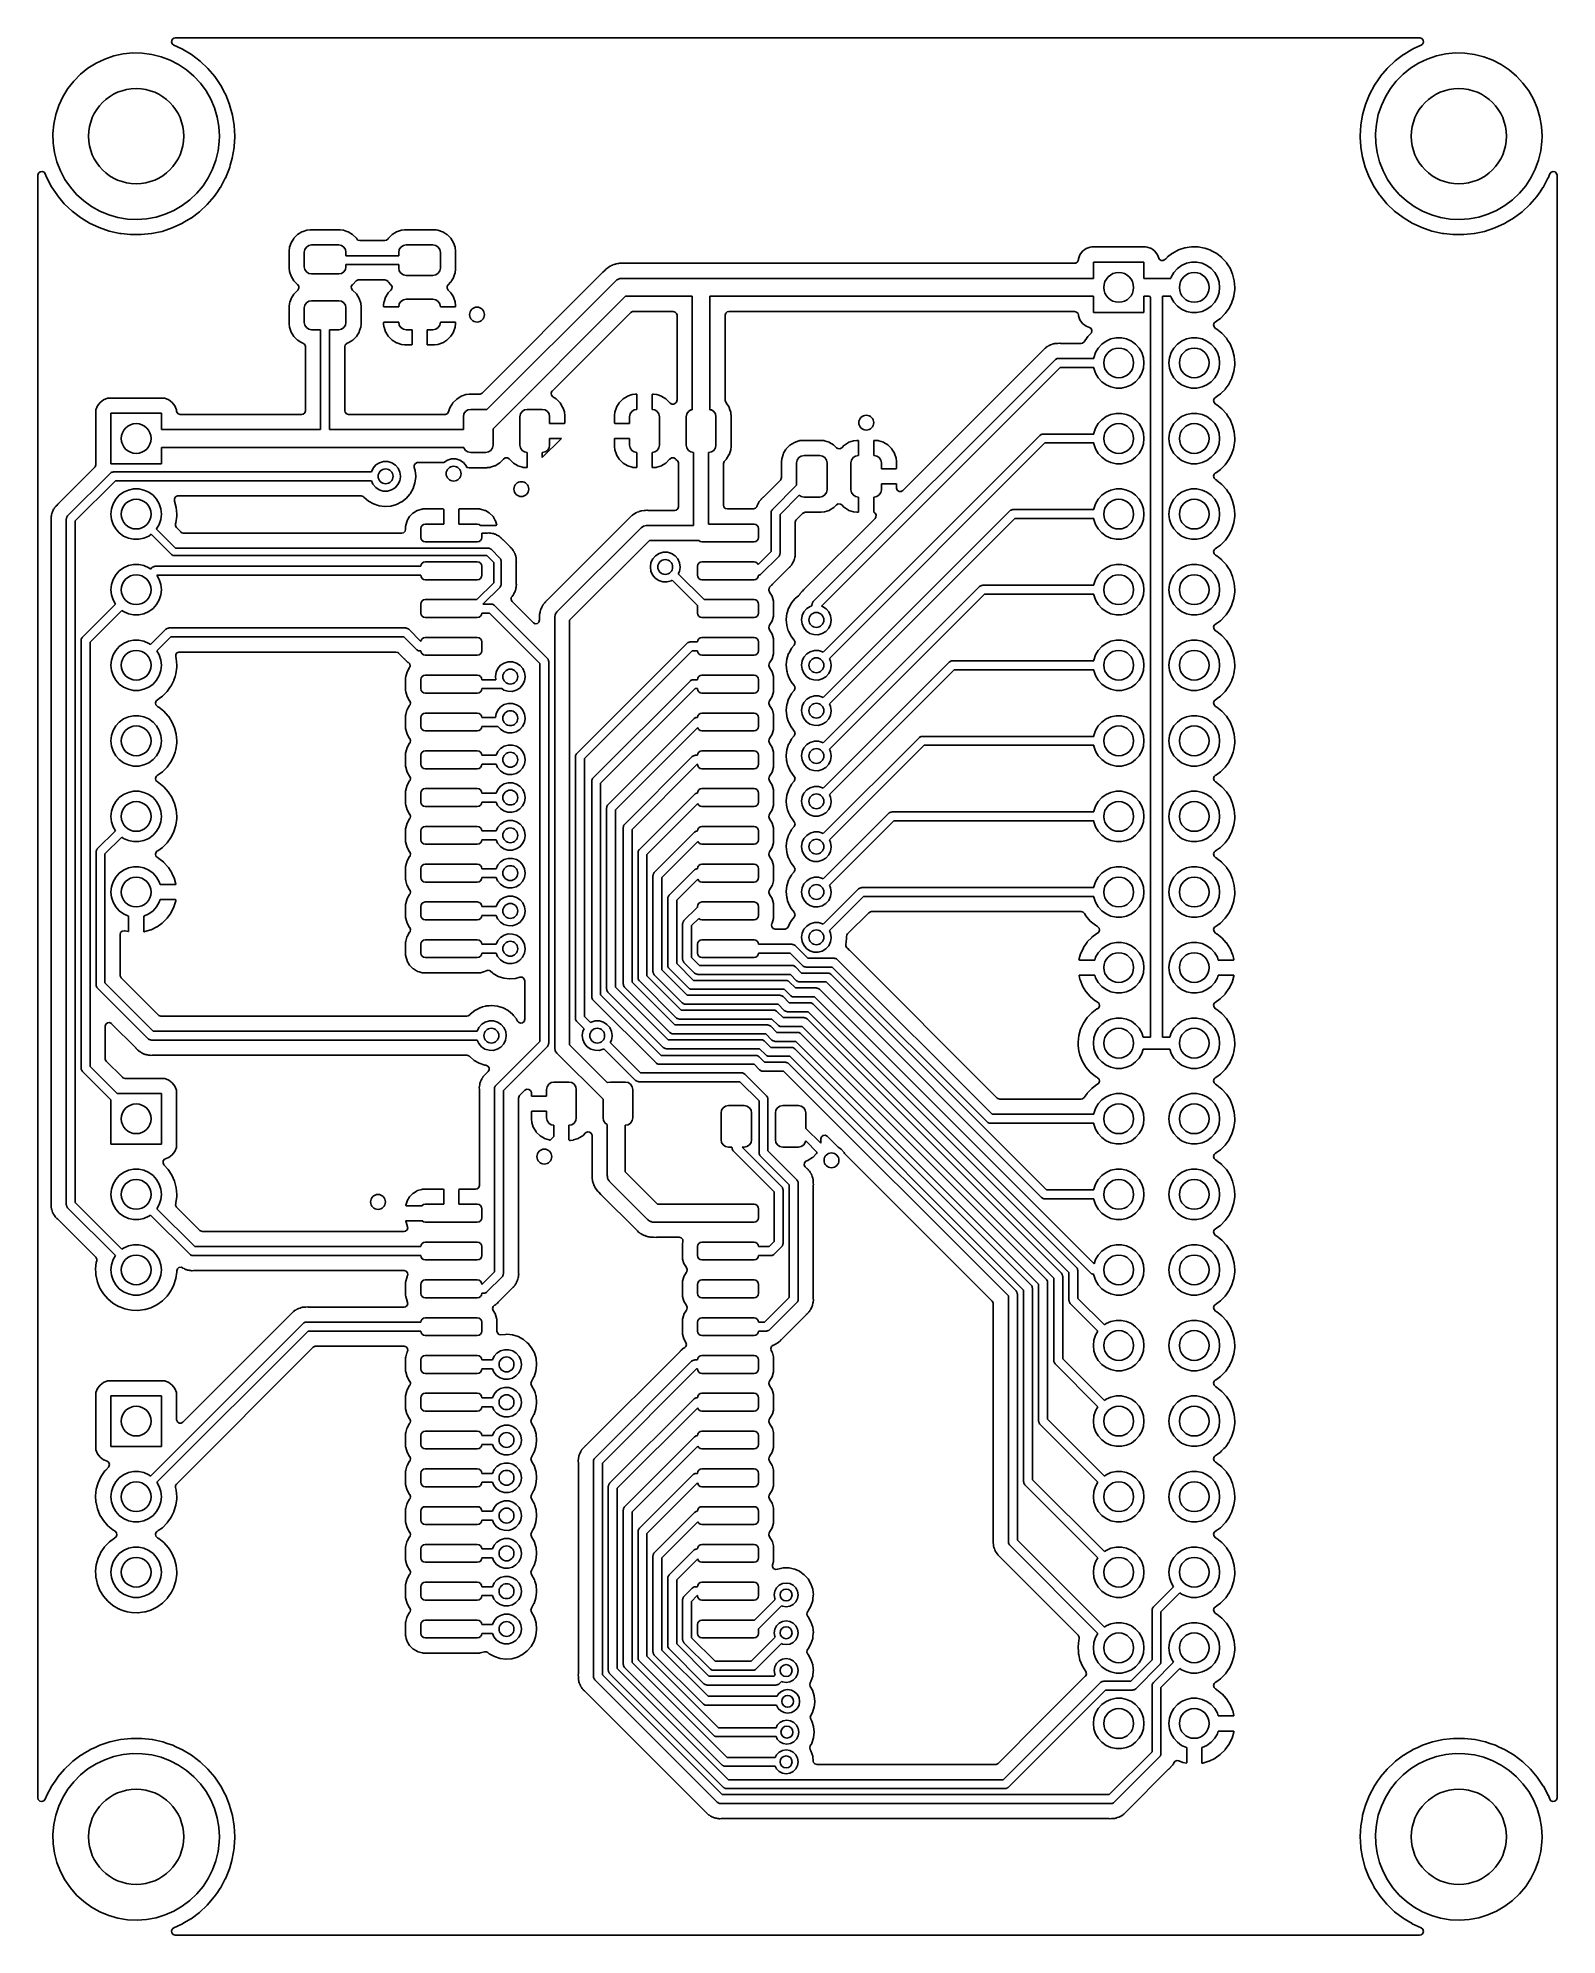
# Model space of a CAD drawing. Extents: x 126.1 to 177.1, y -128.7 to -65.
import ezdxf

# ---------------------------------------------------------------- set-up
doc = ezdxf.new("R2010")
doc.units = 0
doc.layers.add('BLACK', color=7, linetype='CONTINUOUS')

msp = doc.modelspace()

# ---------------------------------------------------------------- linework, layer by layer
at = {"layer": 'BLACK', "linetype": 'CONTINUOUS'}
for p, q in [((130.59, -65.0467), (130.644, -65.0005)), ((130.644, -65.0005), (130.695, -64.9895)), ((130.695, -64.9895), (151.58, -64.9895)), ((151.58, -64.9895), (172.514, -64.9895)), ((172.514, -64.9895), (172.582, -65.0095)), ((172.582, -65.0095), (172.629, -65.0631)), ((128.321, -65.6985), (128.626, -65.5941)), ((128.626, -65.5941), (128.941, -65.5255)), ((128.941, -65.5255), (129.262, -65.4934)), ((129.262, -65.4934), (129.584, -65.4985)), ((129.584, -65.4985), (129.904, -65.5406)), ((129.904, -65.5406), (130.216, -65.6191)), ((130.216, -65.6191), (130.518, -65.7331)), ((130.569, -65.1147), (130.59, -65.0467)), ((130.589, -65.1829), (130.569, -65.1147)), ((130.642, -65.2298), (130.589, -65.1829)), ((130.766, -65.287), (130.642, -65.2298)), ((130.935, -65.3655), (130.766, -65.287)), ((130.937, -65.3672), (130.935, -65.3655)), ((131.238, -65.5488), (130.937, -65.3672)), ((130.937, -65.3672), (130.937, -65.3672)), ((131.239, -65.5488), (131.238, -65.5488)), ((131.241, -65.5506), (131.239, -65.5488)), ((131.526, -65.7677), (131.241, -65.5506)), ((171.973, -65.5461), (171.789, -65.6857)), ((171.976, -65.5441), (171.973, -65.5461)), ((171.973, -65.5461), (171.973, -65.5461)), ((172.253, -65.3785), (171.976, -65.5441)), ((172.281, -65.3618), (172.253, -65.3785)), ((172.284, -65.36), (172.281, -65.3618)), ((172.281, -65.3618), (172.281, -65.3618)), ((172.567, -65.23), (172.284, -65.36)), ((172.609, -65.198), (172.567, -65.23)), ((172.639, -65.1334), (172.609, -65.198)), ((172.629, -65.0631), (172.639, -65.1334)), ((172.771, -65.6985), (173.076, -65.5941)), ((173.076, -65.5941), (173.391, -65.5255)), ((173.391, -65.5255), (173.712, -65.4934)), ((173.712, -65.4934), (174.034, -65.4985)), ((174.034, -65.4985), (174.354, -65.5406)), ((174.354, -65.5406), (174.666, -65.6191)), ((174.666, -65.6191), (174.968, -65.7331)), ((127.279, -66.4393), (127.505, -66.2102)), ((127.505, -66.2102), (127.757, -66.0086)), ((127.757, -66.0086), (128.03, -65.8373)), ((128.03, -65.8373), (128.321, -65.6985)), ((130.518, -65.7331), (130.804, -65.8809)), ((130.804, -65.8809), (131.072, -66.0607)), ((131.072, -66.0607), (131.317, -66.27)), ((131.317, -66.27), (131.536, -66.5062)), ((131.786, -66.0144), (131.526, -65.7677)), ((132.018, -66.2877), (131.786, -66.0144)), ((132.219, -66.5845), (132.018, -66.2877)), ((171.195, -66.2813), (171.139, -66.364)), ((171.197, -66.2785), (171.195, -66.2813)), ((171.195, -66.2813), (171.195, -66.2813)), ((171.422, -66.0152), (171.197, -66.2785)), ((171.427, -66.0086), (171.422, -66.0152)), ((171.43, -66.006), (171.427, -66.0086)), ((171.427, -66.0086), (171.427, -66.0086)), ((171.69, -65.7602), (171.43, -66.006)), ((171.789, -65.6857), (171.69, -65.7602)), ((171.729, -66.4393), (171.955, -66.2102)), ((171.955, -66.2102), (172.207, -66.0086)), ((172.207, -66.0086), (172.48, -65.8373)), ((172.48, -65.8373), (172.771, -65.6985)), ((174.968, -65.7331), (175.254, -65.8809)), ((175.254, -65.8809), (175.522, -66.0607)), ((175.522, -66.0607), (175.767, -66.27)), ((175.767, -66.27), (175.986, -66.5062)), ((126.911, -66.9678), (127.08, -66.693)), ((127.08, -66.693), (127.279, -66.4393)), ((131.536, -66.5062), (131.727, -66.766)), ((131.727, -66.766), (131.887, -67.046)), ((132.221, -66.5875), (132.219, -66.5845)), ((132.357, -66.8445), (132.221, -66.5875)), ((132.221, -66.5875), (132.221, -66.5875)), ((132.387, -66.9012), (132.357, -66.8445)), ((132.388, -66.9043), (132.387, -66.9012)), ((132.516, -67.2265), (132.388, -66.9043)), ((170.826, -66.8907), (170.692, -67.2232)), ((170.995, -66.5746), (170.826, -66.8907)), ((171.139, -66.364), (170.995, -66.5746)), ((171.361, -66.9678), (171.53, -66.693)), ((171.53, -66.693), (171.729, -66.4393)), ((175.986, -66.5062), (176.177, -66.766)), ((176.177, -66.766), (176.337, -67.046)), ((126.609, -67.8819), (126.674, -67.5663)), ((126.674, -67.5663), (126.776, -67.2602)), ((126.776, -67.2602), (126.911, -66.9678)), ((131.887, -67.046), (132.013, -67.3425)), ((132.013, -67.3425), (132.105, -67.6516)), ((132.519, -67.2342), (132.516, -67.2265)), ((132.615, -67.5795), (132.519, -67.2342)), ((170.595, -67.5682), (170.536, -67.9216)), ((170.616, -67.4966), (170.595, -67.5682)), ((170.692, -67.2265), (170.616, -67.4966)), ((170.692, -67.2232), (170.692, -67.2265)), ((170.692, -67.2265), (170.692, -67.2265)), ((171.059, -67.8819), (171.124, -67.5663)), ((171.124, -67.5663), (171.226, -67.2602)), ((171.226, -67.2602), (171.361, -66.9678)), ((176.337, -67.046), (176.463, -67.3425)), ((176.463, -67.3425), (176.555, -67.6516)), ((126.58, -68.203), (126.609, -67.8819)), ((126.589, -68.5253), (126.58, -68.203)), ((132.105, -67.6516), (132.16, -67.9692)), ((132.16, -67.9692), (132.179, -68.291)), ((132.673, -67.9331), (132.615, -67.5795)), ((132.692, -68.291), (132.673, -67.9331)), ((170.536, -67.9216), (170.516, -68.2794)), ((171.03, -68.203), (171.059, -67.8819)), ((171.039, -68.5253), (171.03, -68.203)), ((176.555, -67.6516), (176.61, -67.9692)), ((176.61, -67.9692), (176.629, -68.291)), ((126.634, -68.8444), (126.589, -68.5253)), ((126.716, -69.1562), (126.634, -68.8444)), ((132.135, -68.7868), (132.06, -69.1003)), ((132.174, -68.4668), (132.135, -68.7868)), ((132.179, -68.291), (132.174, -68.4668)), ((132.61, -69.025), (132.67, -68.6718)), ((132.67, -68.6718), (132.673, -68.6373)), ((132.673, -68.6373), (132.692, -68.3159)), ((132.692, -68.3141), (132.692, -68.291)), ((132.692, -68.3159), (132.692, -68.3141)), ((170.516, -68.2794), (170.516, -68.2828)), ((170.516, -68.2828), (170.516, -68.2828)), ((170.516, -68.2828), (170.518, -68.3337)), ((170.518, -68.3337), (170.534, -68.6373)), ((170.534, -68.6373), (170.534, -68.6407)), ((170.534, -68.6407), (170.534, -68.6407)), ((170.534, -68.6407), (170.539, -68.6718)), ((170.539, -68.6718), (170.591, -68.9912)), ((171.084, -68.8444), (171.039, -68.5253)), ((171.166, -69.1562), (171.084, -68.8444)), ((176.585, -68.7868), (176.51, -69.1003)), ((176.624, -68.4668), (176.585, -68.7868)), ((176.629, -68.291), (176.624, -68.4668)), ((126.098, -69.5325), (126.151, -69.486)), ((126.151, -69.486), (126.221, -69.4759)), ((126.221, -69.4759), (126.286, -69.5054)), ((126.833, -69.4566), (126.716, -69.1562)), ((126.984, -69.7415), (126.833, -69.4566)), ((131.949, -69.403), (131.804, -69.691)), ((132.06, -69.1003), (131.949, -69.403)), ((132.377, -69.7017), (132.512, -69.3697)), ((132.512, -69.3697), (132.522, -69.3335)), ((132.522, -69.3335), (132.543, -69.262)), ((132.543, -69.262), (132.61, -69.025)), ((170.591, -68.9912), (170.685, -69.3368)), ((170.685, -69.3368), (170.816, -69.6703)), ((171.283, -69.4566), (171.166, -69.1562)), ((171.434, -69.7415), (171.283, -69.4566)), ((176.399, -69.403), (176.254, -69.691)), ((176.51, -69.1003), (176.399, -69.403)), ((176.932, -69.4966), (176.999, -69.4737)), ((176.999, -69.4737), (177.068, -69.4907)), ((126.078, -69.6006), (126.098, -69.5325)), ((126.078, -81.1367), (126.078, -69.6006)), ((126.286, -69.5054), (126.321, -69.5544)), ((126.321, -69.5544), (126.366, -69.6703)), ((126.366, -69.6703), (126.533, -69.9876)), ((126.533, -69.9876), (126.535, -69.9904)), ((126.535, -69.9904), (126.535, -69.9904)), ((126.535, -69.9904), (126.719, -70.2638)), ((127.167, -70.0071), (126.984, -69.7415)), ((127.379, -70.25), (127.167, -70.0071)), ((131.627, -69.9604), (131.42, -70.2077)), ((131.804, -69.691), (131.627, -69.9604)), ((132.111, -70.1575), (132.205, -70.0201)), ((132.205, -70.0201), (132.207, -70.0173)), ((132.205, -70.0201), (132.205, -70.0201)), ((132.207, -70.0173), (132.209, -70.0143)), ((132.209, -70.0143), (132.375, -69.7048)), ((132.209, -70.0143), (132.209, -70.0143)), ((132.375, -69.7048), (132.377, -69.7017)), ((170.816, -69.6703), (170.983, -69.9876)), ((170.983, -69.9876), (170.985, -69.9904)), ((170.985, -69.9904), (170.985, -69.9904)), ((170.985, -69.9904), (171.169, -70.2638)), ((171.617, -70.0071), (171.434, -69.7415)), ((171.829, -70.25), (171.617, -70.0071)), ((176.077, -69.9604), (175.87, -70.2077)), ((176.254, -69.691), (176.077, -69.9604)), ((176.561, -70.1575), (176.655, -70.0201)), ((176.655, -70.0201), (176.657, -70.0173)), ((176.655, -70.0201), (176.655, -70.0201)), ((176.657, -70.0173), (176.659, -70.0143)), ((176.659, -70.0143), (176.825, -69.7048)), ((176.659, -70.0143), (176.659, -70.0143)), ((176.825, -69.7048), (176.827, -69.7017)), ((176.827, -69.7017), (176.888, -69.5522)), ((176.888, -69.5522), (176.932, -69.4966)), ((177.068, -69.4907), (177.117, -69.5424)), ((177.117, -69.5424), (177.131, -69.5996)), ((177.131, -69.5996), (177.131, -78.7191)), ((126.719, -70.2638), (126.733, -70.285)), ((126.733, -70.285), (126.964, -70.5591)), ((126.964, -70.5591), (127.223, -70.8067)), ((127.617, -70.467), (127.379, -70.25)), ((127.879, -70.6551), (127.617, -70.467)), ((128.16, -70.8119), (127.879, -70.6551)), ((130.929, -70.6232), (130.65, -70.7858)), ((131.186, -70.4296), (130.929, -70.6232)), ((131.42, -70.2077), (131.186, -70.4296)), ((131.509, -70.8292), (131.77, -70.5843)), ((131.77, -70.5843), (132.004, -70.3126)), ((132.004, -70.3126), (132.111, -70.1575)), ((171.169, -70.2638), (171.183, -70.285)), ((171.183, -70.285), (171.414, -70.5591)), ((171.414, -70.5591), (171.673, -70.8067)), ((172.067, -70.467), (171.829, -70.25)), ((172.329, -70.6551), (172.067, -70.467)), ((172.61, -70.8119), (172.329, -70.6551)), ((175.379, -70.6232), (175.1, -70.7858)), ((175.636, -70.4296), (175.379, -70.6232)), ((175.87, -70.2077), (175.636, -70.4296)), ((175.959, -70.8292), (176.22, -70.5843)), ((176.22, -70.5843), (176.454, -70.3126)), ((176.454, -70.3126), (176.561, -70.1575)), ((127.223, -70.8067), (127.507, -71.0249)), ((127.507, -71.0249), (127.539, -71.0443)), ((127.539, -71.0443), (127.81, -71.2093)), ((127.81, -71.2093), (127.81, -71.2093)), ((127.81, -71.2093), (127.813, -71.2111)), ((127.813, -71.2111), (127.816, -71.2125)), ((127.816, -71.2125), (127.816, -71.2125)), ((127.816, -71.2125), (128.135, -71.3616)), ((128.135, -71.3616), (128.135, -71.3616)), ((128.135, -71.3616), (128.138, -71.3631)), ((128.138, -71.3631), (128.141, -71.3642)), ((128.141, -71.3642), (128.141, -71.3642)), ((128.141, -71.3642), (128.474, -71.478)), ((128.458, -70.9352), (128.16, -70.8119)), ((128.768, -71.0235), (128.458, -70.9352)), ((129.086, -71.0756), (128.768, -71.0235)), ((129.408, -71.0908), (129.086, -71.0756)), ((129.73, -71.0689), (129.408, -71.0908)), ((130.047, -71.0102), (129.73, -71.0689)), ((130.355, -70.9154), (130.047, -71.0102)), ((130.248, -71.4884), (130.588, -71.3759)), ((130.65, -70.7858), (130.355, -70.9154)), ((130.588, -71.3759), (130.914, -71.2273)), ((130.914, -71.2273), (131.008, -71.1715)), ((131.008, -71.1715), (131.219, -71.0461)), ((131.219, -71.0461), (131.222, -71.0443)), ((131.219, -71.0461), (131.219, -71.0461)), ((131.222, -71.0443), (131.509, -70.8292)), ((171.673, -70.8067), (171.957, -71.0249)), ((171.957, -71.0249), (171.989, -71.0443)), ((171.989, -71.0443), (172.26, -71.2093)), ((172.26, -71.2093), (172.26, -71.2093)), ((172.26, -71.2093), (172.263, -71.2111)), ((172.263, -71.2111), (172.266, -71.2125)), ((172.266, -71.2125), (172.266, -71.2125)), ((172.266, -71.2125), (172.585, -71.3616)), ((172.585, -71.3616), (172.585, -71.3616)), ((172.585, -71.3616), (172.588, -71.3631)), ((172.588, -71.3631), (172.591, -71.3642)), ((172.591, -71.3642), (172.591, -71.3642)), ((172.591, -71.3642), (172.924, -71.478)), ((172.908, -70.9352), (172.61, -70.8119)), ((173.218, -71.0235), (172.908, -70.9352)), ((173.536, -71.0756), (173.218, -71.0235)), ((173.858, -71.0908), (173.536, -71.0756)), ((174.18, -71.0689), (173.858, -71.0908)), ((174.497, -71.0102), (174.18, -71.0689)), ((174.805, -70.9154), (174.497, -71.0102)), ((174.698, -71.4884), (175.038, -71.3759)), ((175.1, -70.7858), (174.805, -70.9154)), ((175.038, -71.3759), (175.364, -71.2273)), ((175.364, -71.2273), (175.458, -71.1715)), ((175.458, -71.1715), (175.669, -71.0461)), ((175.669, -71.0461), (175.672, -71.0443)), ((175.669, -71.0461), (175.669, -71.0461)), ((175.672, -71.0443), (175.959, -70.8292)), ((128.474, -71.478), (128.474, -71.4781)), ((128.474, -71.4781), (128.477, -71.4792)), ((128.477, -71.4792), (128.826, -71.5579)), ((128.826, -71.5579), (128.879, -71.5639)), ((128.879, -71.5639), (129.179, -71.5981)), ((129.179, -71.5981), (129.179, -71.5981)), ((129.179, -71.5981), (129.183, -71.5985)), ((129.183, -71.5985), (129.186, -71.5985)), ((129.186, -71.5985), (129.186, -71.5985)), ((129.186, -71.5985), (129.38, -71.5995)), ((129.38, -71.5995), (129.541, -71.6004)), ((129.541, -71.6004), (129.544, -71.6)), ((129.544, -71.6), (129.894, -71.5639)), ((129.544, -71.6), (129.544, -71.6)), ((129.894, -71.5639), (129.897, -71.5635)), ((129.894, -71.5639), (129.894, -71.5639)), ((129.897, -71.5635), (129.901, -71.5628)), ((129.901, -71.5628), (130.073, -71.5258)), ((129.901, -71.5628), (129.901, -71.5628)), ((130.073, -71.5258), (130.248, -71.4884)), ((134.531, -72.0361), (134.521, -72.1397)), ((134.536, -72.022), (134.531, -72.0361)), ((134.584, -71.8766), (134.536, -72.022)), ((134.586, -71.8696), (134.584, -71.8766)), ((134.584, -71.8766), (134.584, -71.8766)), ((134.673, -71.7289), (134.586, -71.8696)), ((134.675, -71.7266), (134.673, -71.7289)), ((134.678, -71.7203), (134.675, -71.7266)), ((134.675, -71.7266), (134.675, -71.7266)), ((134.802, -71.5962), (134.678, -71.7203)), ((134.952, -71.5039), (134.802, -71.5962)), ((134.996, -71.4891), (134.952, -71.5039)), ((135.111, -71.4505), (134.996, -71.4891)), ((135.048, -72.0964), (135.1, -72.0174)), ((135.1, -72.0174), (135.18, -71.9645)), ((135.118, -71.4484), (135.111, -71.4505)), ((135.111, -71.4505), (135.111, -71.4505)), ((135.223, -71.4375), (135.118, -71.4484)), ((135.18, -71.9645), (135.273, -71.946)), ((135.733, -71.4375), (135.223, -71.4375)), ((135.273, -71.946), (136.185, -71.946)), ((136.235, -71.4375), (135.733, -71.4375)), ((136.185, -71.946), (136.279, -71.9645)), ((136.339, -71.4481), (136.235, -71.4375)), ((136.279, -71.9645), (136.358, -72.0174)), ((136.345, -71.4503), (136.339, -71.4481)), ((136.463, -71.4891), (136.345, -71.4503)), ((136.345, -71.4503), (136.345, -71.4503)), ((136.358, -72.0174), (136.41, -72.0964)), ((136.505, -71.5033), (136.463, -71.4891)), ((136.655, -71.5954), (136.505, -71.5033)), ((136.779, -71.7193), (136.655, -71.5954)), ((136.792, -71.7403), (136.779, -71.7193)), ((136.831, -71.78), (136.792, -71.7403)), ((136.899, -71.8), (136.831, -71.78)), ((137.737, -71.8), (136.899, -71.8)), ((137.791, -71.7876), (137.737, -71.8)), ((137.844, -71.7401), (137.791, -71.7876)), ((137.855, -71.7227), (137.844, -71.7401)), ((137.98, -71.5975), (137.855, -71.7227)), ((138.13, -71.5044), (137.98, -71.5975)), ((138.159, -71.4947), (138.13, -71.5044)), ((138.291, -71.4506), (138.159, -71.4947)), ((138.223, -72.1003), (138.277, -72.0192)), ((138.277, -72.0192), (138.358, -71.965)), ((138.298, -71.4485), (138.291, -71.4506)), ((138.291, -71.4506), (138.291, -71.4506)), ((138.305, -71.4477), (138.298, -71.4485)), ((138.4, -71.4378), (138.305, -71.4477)), ((138.305, -71.4477), (138.305, -71.4477)), ((138.358, -71.965), (138.454, -71.946)), ((138.404, -71.4375), (138.4, -71.4378)), ((138.4, -71.4378), (138.4, -71.4378)), ((139.404, -71.4375), (138.404, -71.4375)), ((138.454, -71.946), (139.354, -71.946)), ((139.354, -71.946), (139.45, -71.965)), ((139.459, -71.4431), (139.404, -71.4375)), ((139.45, -71.965), (139.531, -72.0192)), ((139.502, -71.4475), (139.459, -71.4431)), ((139.509, -71.4482), (139.502, -71.4475)), ((139.502, -71.4475), (139.502, -71.4475)), ((139.515, -71.4503), (139.509, -71.4482)), ((139.516, -71.4506), (139.515, -71.4503)), ((139.515, -71.4503), (139.515, -71.4503)), ((139.677, -71.5039), (139.516, -71.4506)), ((139.531, -72.0192), (139.585, -72.1003)), ((139.683, -71.5077), (139.677, -71.5039)), ((139.82, -71.5923), (139.683, -71.5077)), ((139.683, -71.5077), (139.683, -71.5077)), ((139.827, -71.5967), (139.82, -71.5923)), ((139.953, -71.7216), (139.827, -71.5967)), ((140.046, -71.872), (139.953, -71.7216)), ((140.048, -71.879), (140.046, -71.872)), ((140.095, -72.0192), (140.048, -71.879)), ((140.102, -72.0398), (140.095, -72.0192)), ((140.102, -72.0467), (140.102, -72.0398)), ((161.439, -72.0192), (161.302, -72.0704)), ((161.501, -72.0125), (161.439, -72.0192)), ((163.297, -72.0125), (161.501, -72.0125)), ((163.359, -72.0192), (163.297, -72.0125)), ((163.496, -72.0704), (163.359, -72.0192)), ((164.844, -72.0111), (164.623, -72.0449)), ((164.849, -72.0112), (164.844, -72.0111)), ((164.993, -72.013), (164.849, -72.0112)), ((164.849, -72.0112), (164.849, -72.0112)), ((165.067, -72.0139), (164.993, -72.013)), ((165.072, -72.0148), (165.067, -72.0139)), ((165.282, -72.0521), (165.072, -72.0148)), ((165.072, -72.0148), (165.072, -72.0148)), ((172.924, -71.478), (172.924, -71.4781)), ((172.924, -71.4781), (172.927, -71.4792)), ((172.927, -71.4792), (173.276, -71.5579)), ((173.276, -71.5579), (173.329, -71.5639)), ((173.329, -71.5639), (173.629, -71.5981)), ((173.629, -71.5981), (173.629, -71.5981)), ((173.629, -71.5981), (173.633, -71.5985)), ((173.633, -71.5985), (173.636, -71.5985)), ((173.636, -71.5985), (173.636, -71.5985)), ((173.636, -71.5985), (173.83, -71.5995)), ((173.83, -71.5995), (173.991, -71.6004)), ((173.991, -71.6004), (173.994, -71.6)), ((173.994, -71.6), (174.344, -71.5639)), ((173.994, -71.6), (173.994, -71.6)), ((174.344, -71.5639), (174.347, -71.5635)), ((174.344, -71.5639), (174.344, -71.5639)), ((174.347, -71.5635), (174.351, -71.5628)), ((174.351, -71.5628), (174.523, -71.5258)), ((174.351, -71.5628), (174.351, -71.5628)), ((174.523, -71.5258), (174.698, -71.4884)), ((134.521, -72.1397), (134.521, -72.7272)), ((135.029, -72.1897), (135.048, -72.0964)), ((135.029, -72.6772), (135.029, -72.1897)), ((135.048, -72.7705), (135.029, -72.6772)), ((136.41, -72.0964), (136.429, -72.1897)), ((136.429, -72.6772), (136.41, -72.7705)), ((136.429, -72.1897), (136.429, -72.3085)), ((136.429, -72.3085), (138.204, -72.3085)), ((138.204, -72.6085), (136.429, -72.6085)), ((136.429, -72.6085), (136.429, -72.6772)), ((138.204, -72.196), (138.223, -72.1003)), ((138.204, -72.3085), (138.204, -72.196)), ((138.204, -72.721), (138.204, -72.6085)), ((139.585, -72.1003), (139.604, -72.196)), ((139.604, -72.196), (139.604, -72.721)), ((140.111, -72.1301), (140.102, -72.0467)), ((140.102, -72.0467), (140.102, -72.0467)), ((140.113, -72.1456), (140.111, -72.1301)), ((140.113, -72.7714), (140.113, -72.1456)), ((145.277, -72.6765), (145.272, -72.6808)), ((145.284, -72.6735), (145.277, -72.6765)), ((145.308, -72.6623), (145.284, -72.6735)), ((145.284, -72.6735), (145.284, -72.6735)), ((145.321, -72.655), (145.308, -72.6623)), ((145.344, -72.641), (145.321, -72.655)), ((145.349, -72.6372), (145.344, -72.641)), ((145.39, -72.623), (145.349, -72.6372)), ((145.402, -72.6182), (145.39, -72.623)), ((145.442, -72.5999), (145.402, -72.6182)), ((145.474, -72.5928), (145.442, -72.5999)), ((145.489, -72.5886), (145.474, -72.5928)), ((145.514, -72.5799), (145.489, -72.5886)), ((145.521, -72.5776), (145.514, -72.5799)), ((145.514, -72.5799), (145.514, -72.5799)), ((145.564, -72.5727), (145.521, -72.5776)), ((145.576, -72.5707), (145.564, -72.5727)), ((145.603, -72.565), (145.576, -72.5707)), ((145.612, -72.563), (145.603, -72.565)), ((145.619, -72.5615), (145.612, -72.563)), ((145.612, -72.563), (145.612, -72.563)), ((145.709, -72.5625), (145.619, -72.5615)), ((145.71, -72.5625), (145.709, -72.5625)), ((148.314, -72.5625), (145.71, -72.5625)), ((148.327, -72.5618), (148.314, -72.5625)), ((148.362, -72.5581), (148.327, -72.5618)), ((148.369, -72.5574), (148.362, -72.5581)), ((148.362, -72.5581), (148.362, -72.5581)), ((148.4, -72.5612), (148.369, -72.5574)), ((148.404, -72.5616), (148.4, -72.5612)), ((148.419, -72.5625), (148.404, -72.5616)), ((160.918, -72.5625), (148.419, -72.5625)), ((160.957, -72.5561), (160.918, -72.5625)), ((161.016, -72.5156), (160.957, -72.5561)), ((161.043, -72.4501), (161.016, -72.5156)), ((161.046, -72.4185), (161.043, -72.4501)), ((161.047, -72.4107), (161.046, -72.4185)), ((161.098, -72.2743), (161.047, -72.4107)), ((161.186, -72.1577), (161.098, -72.2743)), ((161.302, -72.0704), (161.186, -72.1577)), ((161.549, -73.071), (161.549, -72.521)), ((161.549, -72.521), (163.249, -72.521)), ((163.249, -72.521), (163.249, -73.071)), ((163.612, -72.1577), (163.496, -72.0704)), ((163.7, -72.2743), (163.612, -72.1577)), ((163.703, -72.2827), (163.7, -72.2743)), ((163.744, -72.3932), (163.703, -72.2827)), ((163.763, -72.4268), (163.744, -72.3932)), ((163.821, -72.468), (163.763, -72.4268)), ((163.892, -72.4715), (163.821, -72.468)), ((163.953, -72.436), (163.892, -72.4715)), ((163.978, -72.4107), (163.953, -72.436)), ((164.034, -72.3516), (163.978, -72.4107)), ((164.038, -72.3485), (164.034, -72.3516)), ((164.209, -72.2206), (164.038, -72.3485)), ((164.213, -72.2175), (164.209, -72.2206)), ((164.209, -72.2206), (164.209, -72.2206)), ((164.411, -72.1143), (164.213, -72.2175)), ((164.37, -72.7393), (164.514, -72.6349)), ((164.623, -72.0449), (164.411, -72.1143)), ((164.514, -72.6349), (164.676, -72.5626)), ((164.676, -72.5626), (164.85, -72.5256)), ((164.85, -72.5256), (165.028, -72.5256)), ((165.028, -72.5256), (165.202, -72.5626)), ((165.202, -72.5626), (165.364, -72.6349)), ((165.287, -72.053), (165.282, -72.0521)), ((165.282, -72.0521), (165.282, -72.0521)), ((165.292, -72.0548), (165.287, -72.053)), ((165.493, -72.1259), (165.292, -72.0548)), ((165.292, -72.0548), (165.292, -72.0548)), ((165.364, -72.6349), (165.508, -72.7393)), ((165.498, -72.1276), (165.493, -72.1259)), ((165.493, -72.1259), (165.493, -72.1259)), ((165.693, -72.2356), (165.498, -72.1276)), ((165.697, -72.2388), (165.693, -72.2356)), ((165.865, -72.3708), (165.697, -72.2388)), ((165.697, -72.2388), (165.697, -72.2388)), ((165.869, -72.374), (165.865, -72.3708)), ((165.865, -72.3708), (165.865, -72.3708)), ((166.019, -72.5393), (165.869, -72.374)), ((166.022, -72.5436), (166.019, -72.5393)), ((166.07, -72.6182), (166.022, -72.5436)), ((166.022, -72.5436), (166.022, -72.5436)), ((166.14, -72.7268), (166.07, -72.6182)), ((134.521, -72.7272), (134.531, -72.8321)), ((134.531, -72.8321), (134.534, -72.8386)), ((134.534, -72.8386), (134.534, -72.8386)), ((134.534, -72.8386), (134.544, -72.869)), ((134.544, -72.869), (134.587, -72.9985)), ((134.587, -72.9985), (134.679, -73.1477)), ((134.679, -73.1477), (134.803, -73.2716)), ((134.803, -73.2716), (134.806, -73.2734)), ((134.806, -73.2734), (134.846, -73.33)), ((135.1, -72.8496), (135.048, -72.7705)), ((135.18, -72.9024), (135.1, -72.8496)), ((135.273, -72.921), (135.18, -72.9024)), ((136.185, -72.921), (135.273, -72.921)), ((136.279, -72.9024), (136.185, -72.921)), ((136.358, -72.8496), (136.279, -72.9024)), ((136.41, -72.7705), (136.358, -72.8496)), ((136.608, -73.341), (136.644, -73.2796)), ((136.644, -73.2796), (136.65, -73.2741)), ((136.65, -73.2741), (136.656, -73.2708)), ((136.656, -73.2708), (136.772, -73.154)), ((136.772, -73.154), (136.835, -73.1199)), ((136.835, -73.1199), (136.862, -73.117)), ((136.862, -73.117), (137.737, -73.117)), ((137.737, -73.117), (137.805, -73.137)), ((137.805, -73.137), (137.844, -73.1767)), ((137.844, -73.1767), (137.852, -73.1891)), ((137.852, -73.1891), (137.852, -73.1891)), ((137.852, -73.1891), (137.856, -73.1953)), ((137.856, -73.1953), (137.861, -73.2005)), ((137.861, -73.2005), (137.942, -73.2821)), ((137.942, -73.2821), (137.977, -73.3444)), ((138.223, -72.8166), (138.204, -72.721)), ((138.277, -72.8978), (138.223, -72.8166)), ((138.358, -72.9519), (138.277, -72.8978)), ((138.454, -72.971), (138.358, -72.9519)), ((139.354, -72.971), (138.454, -72.971)), ((139.45, -72.9519), (139.354, -72.971)), ((139.531, -72.8978), (139.45, -72.9519)), ((139.585, -72.8166), (139.531, -72.8978)), ((139.604, -72.721), (139.585, -72.8166)), ((139.836, -73.3274), (139.865, -73.2824)), ((139.865, -73.2824), (139.948, -73.1995)), ((139.948, -73.1995), (139.953, -73.1943)), ((139.948, -73.1995), (139.948, -73.1995)), ((139.953, -73.1943), (139.982, -73.1483)), ((139.982, -73.1483), (140.042, -73.0499)), ((140.042, -73.0499), (140.046, -73.0437)), ((140.042, -73.0499), (140.042, -73.0499)), ((140.046, -73.0437), (140.082, -72.9367)), ((140.082, -72.9367), (140.1, -72.8824)), ((140.1, -72.8824), (140.102, -72.8758)), ((140.1, -72.8824), (140.1, -72.8824)), ((140.102, -72.8758), (140.113, -72.7714)), ((145.065, -72.8634), (141.002, -76.9266)), ((141.167, -77.4804), (145.489, -73.1588)), ((145.066, -72.8622), (145.065, -72.8634)), ((145.067, -72.8612), (145.066, -72.8622)), ((145.14, -72.789), (145.067, -72.8612)), ((145.166, -72.7631), (145.14, -72.789)), ((145.167, -72.762), (145.166, -72.7625)), ((145.166, -72.7625), (145.166, -72.7631)), ((145.191, -72.7383), (145.167, -72.762)), ((145.196, -72.7334), (145.191, -72.7383)), ((145.191, -72.7383), (145.191, -72.7383)), ((145.232, -72.7104), (145.196, -72.7334)), ((145.243, -72.7031), (145.232, -72.7104)), ((145.272, -72.6808), (145.243, -72.7031)), ((145.272, -72.6808), (145.272, -72.6808)), ((145.489, -73.1588), (145.497, -73.1524)), ((145.497, -73.1524), (145.5, -73.1487)), ((145.5, -73.1487), (145.506, -73.1446)), ((145.506, -73.1446), (145.534, -73.1217)), ((145.534, -73.1217), (145.565, -73.1085)), ((145.565, -73.1085), (145.593, -73.0911)), ((145.593, -73.0911), (145.615, -73.087)), ((145.615, -73.087), (145.635, -73.0783)), ((145.635, -73.0783), (145.668, -73.0771)), ((145.668, -73.0771), (145.701, -73.071)), ((145.701, -73.071), (161.549, -73.071)), ((163.249, -73.071), (164.148, -73.071)), ((164.148, -73.071), (164.163, -73.0253)), ((164.163, -73.0253), (164.251, -72.8714)), ((164.251, -72.8714), (164.37, -72.7393)), ((165.508, -72.7393), (165.627, -72.8714)), ((165.627, -72.8714), (165.716, -73.0253)), ((165.716, -73.0253), (165.77, -73.1943)), ((165.77, -73.1943), (165.789, -73.371)), ((166.229, -72.9317), (166.14, -72.7268)), ((166.284, -73.1483), (166.229, -72.9317)), ((166.302, -73.371), (166.284, -73.1483)), ((134.531, -73.9111), (134.521, -74.0147)), ((134.544, -73.8728), (134.531, -73.9111)), ((134.584, -73.7516), (134.544, -73.8728)), ((134.586, -73.7446), (134.584, -73.7516)), ((134.584, -73.7516), (134.584, -73.7516)), ((134.678, -73.5953), (134.586, -73.7446)), ((134.802, -73.4712), (134.678, -73.5953)), ((134.808, -73.4679), (134.802, -73.4712)), ((134.814, -73.4623), (134.808, -73.4679)), ((134.85, -73.4009), (134.814, -73.4623)), ((134.846, -73.33), (134.85, -73.4009)), ((135.048, -73.9714), (135.1, -73.8924)), ((135.1, -73.8924), (135.18, -73.8395)), ((135.18, -73.8395), (135.273, -73.821)), ((135.273, -73.821), (136.185, -73.821)), ((136.185, -73.821), (136.279, -73.8395)), ((136.279, -73.8395), (136.358, -73.8924)), ((136.358, -73.8924), (136.41, -73.9714)), ((136.612, -73.4119), (136.608, -73.341)), ((136.652, -73.4686), (136.612, -73.4119)), ((136.655, -73.4704), (136.652, -73.4686)), ((136.779, -73.5943), (136.655, -73.4704)), ((136.871, -73.7435), (136.779, -73.5943)), ((136.873, -73.7504), (136.871, -73.7435)), ((136.924, -73.9033), (136.873, -73.7504)), ((136.927, -73.9098), (136.924, -73.9033)), ((136.924, -73.9033), (136.924, -73.9033)), ((136.938, -74.0147), (136.927, -73.9098)), ((137.706, -73.8731), (137.696, -73.9674)), ((137.709, -73.8597), (137.706, -73.8731)), ((137.76, -73.7054), (137.709, -73.8597)), ((137.766, -73.6922), (137.76, -73.7054)), ((137.851, -73.5542), (137.766, -73.6922)), ((137.86, -73.5428), (137.851, -73.5542)), ((137.943, -73.4603), (137.86, -73.5428)), ((137.972, -73.4152), (137.943, -73.4603)), ((137.977, -73.3444), (137.972, -73.4152)), ((138.204, -74.021), (138.223, -73.9253)), ((138.223, -73.9253), (138.277, -73.8442)), ((138.277, -73.8442), (138.358, -73.79)), ((138.358, -73.79), (138.454, -73.771)), ((138.454, -73.771), (139.354, -73.771)), ((139.354, -73.771), (139.45, -73.79)), ((139.45, -73.79), (139.531, -73.8442)), ((139.531, -73.8442), (139.585, -73.9253)), ((139.585, -73.9253), (139.604, -74.021)), ((139.831, -73.3983), (139.836, -73.3274)), ((139.866, -73.4605), (139.831, -73.3983)), ((139.947, -73.5418), (139.866, -73.4605)), ((139.956, -73.5532), (139.947, -73.5418)), ((140.041, -73.691), (139.956, -73.5532)), ((140.047, -73.7042), (140.041, -73.691)), ((140.099, -73.8584), (140.047, -73.7042)), ((140.102, -73.8718), (140.099, -73.8584)), ((140.112, -73.9674), (140.102, -73.8718)), ((145.825, -73.671), (141.375, -78.1212)), ((148.063, -73.671), (145.825, -73.671)), ((148.063, -77.4819), (148.063, -73.671)), ((161.549, -73.671), (148.663, -73.671)), ((148.663, -73.671), (148.663, -77.4819)), ((161.549, -74.221), (161.549, -73.671)), ((163.432, -73.671), (163.249, -73.671)), ((163.249, -73.671), (163.249, -74.221)), ((163.469, -73.7078), (163.432, -73.671)), ((163.469, -98.571), (163.469, -73.7078)), ((164.148, -73.671), (163.869, -73.671)), ((163.869, -73.671), (163.869, -98.571)), ((164.163, -73.7167), (164.148, -73.671)), ((164.251, -73.8706), (164.163, -73.7167)), ((164.37, -74.0027), (164.251, -73.8706)), ((165.627, -73.8706), (165.508, -74.0027)), ((165.716, -73.7167), (165.627, -73.8706)), ((165.77, -73.5477), (165.716, -73.7167)), ((165.789, -73.371), (165.77, -73.5477)), ((166.13, -74.0266), (166.204, -73.8774)), ((166.204, -73.8774), (166.206, -73.8728)), ((166.204, -73.8774), (166.204, -73.8774)), ((166.206, -73.8728), (166.246, -73.7435)), ((166.246, -73.7435), (166.27, -73.664)), ((166.27, -73.664), (166.271, -73.659)), ((166.27, -73.664), (166.27, -73.664)), ((166.271, -73.659), (166.301, -73.4376)), ((166.301, -73.4376), (166.302, -73.371)), ((134.521, -74.0147), (134.521, -74.6022)), ((135.029, -74.0647), (135.048, -73.9714)), ((135.029, -74.5522), (135.029, -74.0647)), ((135.048, -74.6455), (135.029, -74.5522)), ((136.41, -73.9714), (136.429, -74.0647)), ((136.429, -74.5522), (136.41, -74.6455)), ((136.429, -74.0647), (136.429, -74.5522)), ((136.938, -74.5931), (136.938, -74.0147)), ((137.696, -73.9674), (137.696, -73.9738)), ((137.696, -73.9738), (137.696, -74.0114)), ((137.696, -74.0114), (137.701, -74.0266)), ((137.698, -74.5433), (137.696, -74.551)), ((137.696, -74.551), (137.696, -74.5931)), ((137.699, -74.542), (137.698, -74.5433)), ((137.714, -74.5375), (137.699, -74.542)), ((137.701, -74.0266), (137.702, -74.0278)), ((137.702, -74.0278), (137.71, -74.0295)), ((137.71, -74.0295), (138.204, -74.0295)), ((138.204, -74.5375), (137.714, -74.5375)), ((138.204, -74.0295), (138.204, -74.021)), ((138.204, -74.546), (138.204, -74.5375)), ((138.223, -74.6416), (138.204, -74.546)), ((139.604, -74.546), (139.585, -74.6416)), ((139.604, -74.021), (139.604, -74.0295)), ((139.604, -74.0295), (140.094, -74.0295)), ((140.098, -74.5375), (139.604, -74.5375)), ((139.604, -74.5375), (139.604, -74.546)), ((140.094, -74.0295), (140.109, -74.025)), ((140.106, -74.5391), (140.098, -74.5375)), ((140.108, -74.5404), (140.106, -74.5391)), ((140.112, -74.5556), (140.108, -74.5404)), ((140.109, -74.025), (140.11, -74.0236)), ((140.11, -74.0236), (140.112, -74.0159)), ((140.112, -73.9739), (140.112, -73.9674)), ((140.112, -74.0159), (140.112, -73.9739)), ((140.112, -74.5931), (140.112, -74.5556)), ((143.36, -76.8556), (145.999, -74.2164)), ((145.999, -74.2164), (146.061, -74.1824)), ((146.061, -74.1824), (146.088, -74.1795)), ((146.088, -74.1795), (147.429, -74.1795)), ((147.429, -74.1795), (147.497, -74.1995)), ((147.497, -74.1995), (147.543, -74.2531)), ((147.543, -74.2531), (147.555, -74.3055)), ((147.555, -74.3055), (147.555, -77.1557)), ((149.172, -74.3055), (149.192, -74.2374)), ((149.172, -77.1555), (149.172, -74.3055)), ((149.192, -74.2374), (149.245, -74.1909)), ((149.245, -74.1909), (149.298, -74.1795)), ((149.298, -74.1795), (160.918, -74.1795)), ((160.918, -74.1795), (160.986, -74.1995)), ((160.986, -74.1995), (161.032, -74.2531)), ((161.032, -74.2531), (161.043, -74.2919)), ((161.043, -74.2919), (161.047, -74.3313)), ((161.047, -74.3313), (161.098, -74.4677)), ((161.098, -74.4677), (161.186, -74.5842)), ((161.186, -74.5842), (161.302, -74.6716)), ((163.249, -74.221), (161.549, -74.221)), ((164.514, -74.1071), (164.37, -74.0027)), ((164.676, -74.1794), (164.514, -74.1071)), ((164.85, -74.2163), (164.676, -74.1794)), ((165.028, -74.2163), (164.85, -74.2163)), ((165.202, -74.1794), (165.028, -74.2163)), ((165.364, -74.1071), (165.202, -74.1794)), ((165.508, -74.0027), (165.364, -74.1071)), ((165.587, -74.6329), (165.612, -74.5665)), ((165.612, -74.5665), (165.64, -74.5399)), ((165.64, -74.5399), (165.731, -74.4749)), ((165.731, -74.4749), (165.819, -74.4122)), ((165.819, -74.4122), (165.977, -74.2545)), ((165.977, -74.2545), (166.107, -74.0731)), ((166.107, -74.0731), (166.13, -74.0266)), ((134.521, -74.6022), (134.531, -74.7071)), ((134.531, -74.7071), (134.534, -74.7136)), ((134.534, -74.7136), (134.534, -74.7136)), ((134.534, -74.7136), (134.554, -74.7756)), ((134.554, -74.7756), (134.587, -74.8735)), ((134.587, -74.8735), (134.679, -75.0227)), ((134.679, -75.0227), (134.803, -75.1466)), ((134.803, -75.1466), (134.81, -75.1504)), ((134.81, -75.1504), (134.81, -75.1504)), ((134.81, -75.1504), (134.886, -75.1975)), ((134.886, -75.1975), (134.953, -75.2386)), ((135.1, -74.7246), (135.048, -74.6455)), ((135.18, -74.7774), (135.1, -74.7246)), ((135.273, -74.796), (135.18, -74.7774)), ((135.579, -74.796), (135.273, -74.796)), ((135.579, -78.151), (135.579, -74.796)), ((136.185, -74.796), (135.879, -74.796)), ((135.879, -74.796), (135.879, -78.151)), ((136.279, -74.7774), (136.185, -74.796)), ((136.358, -74.7246), (136.279, -74.7774)), ((136.41, -74.6455), (136.358, -74.7246)), ((136.507, -75.2381), (136.656, -75.1458)), ((136.656, -75.1458), (136.78, -75.0216)), ((136.78, -75.0216), (136.872, -74.8723)), ((136.872, -74.8723), (136.887, -74.8247)), ((136.887, -74.8247), (136.925, -74.7123)), ((136.925, -74.7123), (136.927, -74.7058)), ((136.925, -74.7123), (136.925, -74.7123)), ((136.927, -74.7058), (136.938, -74.6022)), ((136.938, -74.6022), (136.938, -74.5931)), ((137.696, -74.5931), (137.696, -74.5996)), ((137.696, -74.5996), (137.706, -74.6952)), ((137.706, -74.6952), (137.709, -74.7086)), ((137.709, -74.7086), (137.761, -74.8628)), ((137.761, -74.8628), (137.767, -74.8759)), ((137.767, -74.8759), (137.852, -75.0138)), ((137.852, -75.0138), (137.861, -75.0252)), ((137.861, -75.0252), (137.976, -75.1397)), ((137.976, -75.1397), (137.987, -75.1487)), ((137.987, -75.1487), (138.125, -75.2338)), ((138.277, -74.7228), (138.223, -74.6416)), ((138.358, -74.7769), (138.277, -74.7228)), ((138.454, -74.796), (138.358, -74.7769)), ((138.65, -74.796), (138.454, -74.796)), ((138.65, -75.2904), (138.65, -74.796)), ((139.354, -74.796), (139.158, -74.796)), ((139.158, -74.796), (139.158, -75.2859)), ((139.45, -74.7769), (139.354, -74.796)), ((139.531, -74.7228), (139.45, -74.7769)), ((139.585, -74.6416), (139.531, -74.7228)), ((139.684, -75.2332), (139.822, -75.1479)), ((139.822, -75.1479), (139.833, -75.1389)), ((139.833, -75.1389), (139.948, -75.0241)), ((139.948, -75.0241), (139.957, -75.0127)), ((139.957, -75.0127), (140.042, -74.8747)), ((140.042, -74.8747), (140.048, -74.8616)), ((140.048, -74.8616), (140.099, -74.7073)), ((140.099, -74.7073), (140.102, -74.6939)), ((140.102, -74.6939), (140.112, -74.5995)), ((140.112, -74.5995), (140.112, -74.5931)), ((161.241, -75.1975), (161.186, -75.2425)), ((161.337, -75.0574), (161.241, -75.1975)), ((161.302, -74.6716), (161.311, -74.6747)), ((161.311, -74.6747), (161.311, -74.6747)), ((161.311, -74.6747), (161.419, -74.7155)), ((161.34, -75.0531), (161.337, -75.0574)), ((161.337, -75.0574), (161.337, -75.0574)), ((161.366, -75.0252), (161.34, -75.0531)), ((161.466, -74.9205), (161.366, -75.0252)), ((161.419, -74.7155), (161.476, -74.7582)), ((161.486, -74.8941), (161.466, -74.9205)), ((161.476, -74.7582), (161.501, -74.8247)), ((161.501, -74.8247), (161.486, -74.8941)), ((161.83, -75.2793), (161.974, -75.1749)), ((161.974, -75.1749), (162.136, -75.1026)), ((162.136, -75.1026), (162.31, -75.0656)), ((162.31, -75.0656), (162.488, -75.0656)), ((162.488, -75.0656), (162.662, -75.1026)), ((162.662, -75.1026), (162.824, -75.1749)), ((162.824, -75.1749), (162.968, -75.2793)), ((164.37, -75.2793), (164.514, -75.1749)), ((164.514, -75.1749), (164.676, -75.1026)), ((164.676, -75.1026), (164.85, -75.0656)), ((164.85, -75.0656), (165.028, -75.0656)), ((165.028, -75.0656), (165.202, -75.1026)), ((165.202, -75.1026), (165.364, -75.1749)), ((165.364, -75.1749), (165.508, -75.2793)), ((165.602, -74.7023), (165.587, -74.6329)), ((165.652, -74.7528), (165.602, -74.7023)), ((165.693, -74.7756), (165.652, -74.7528)), ((165.697, -74.7788), (165.693, -74.7756)), ((165.865, -74.9108), (165.697, -74.7788)), ((165.697, -74.7788), (165.697, -74.7788)), ((165.869, -74.914), (165.865, -74.9108)), ((165.865, -74.9108), (165.865, -74.9108)), ((166.019, -75.0793), (165.869, -74.914)), ((166.022, -75.0836), (166.019, -75.0793)), ((166.059, -75.1414), (166.022, -75.0836)), ((166.022, -75.0836), (166.022, -75.0836)), ((166.14, -75.2668), (166.059, -75.1414)), ((134.953, -75.2386), (134.984, -75.2491)), ((134.984, -75.2491), (135.043, -75.2895)), ((135.043, -75.2895), (135.07, -75.3551)), ((135.07, -75.3551), (135.071, -75.3687)), ((135.071, -75.3687), (135.071, -77.5165)), ((136.388, -75.3686), (136.408, -75.3005)), ((136.388, -77.5165), (136.388, -75.3686)), ((136.408, -75.3005), (136.461, -75.254)), ((136.461, -75.254), (136.474, -75.2491)), ((136.474, -75.2491), (136.5, -75.2404)), ((136.5, -75.2404), (136.507, -75.2381)), ((138.125, -75.2338), (138.138, -75.2399)), ((138.138, -75.2399), (138.293, -75.2911)), ((138.293, -75.2911), (138.306, -75.294)), ((138.306, -75.294), (138.4, -75.3037)), ((138.4, -75.3037), (138.407, -75.304)), ((138.407, -75.304), (138.632, -75.304)), ((138.632, -75.304), (138.647, -75.2995)), ((138.647, -75.2995), (138.648, -75.2981)), ((138.648, -75.2981), (138.65, -75.2904)), ((139.158, -75.2859), (139.163, -75.3011)), ((139.163, -75.3011), (139.164, -75.3023)), ((139.164, -75.3023), (139.172, -75.304)), ((139.172, -75.304), (139.401, -75.304)), ((139.401, -75.304), (139.408, -75.3036)), ((139.408, -75.3036), (139.503, -75.2937)), ((139.503, -75.2937), (139.517, -75.2908)), ((139.517, -75.2908), (139.671, -75.2394)), ((139.671, -75.2394), (139.684, -75.2332)), ((152.133, -83.9329), (160.261, -75.8049)), ((159.875, -75.4715), (155.149, -80.1976)), ((159.883, -75.4627), (159.875, -75.4715)), ((159.913, -75.4271), (159.883, -75.4627)), ((159.93, -75.4145), (159.913, -75.4271)), ((159.945, -75.4017), (159.93, -75.4145)), ((159.96, -75.3865), (159.945, -75.4017)), ((159.967, -75.3825), (159.96, -75.3865)), ((160, -75.363), (159.967, -75.3825)), ((159.967, -75.3825), (159.967, -75.3825)), ((160.01, -75.3565), (160, -75.363)), ((160.012, -75.3551), (160.01, -75.3565)), ((160.047, -75.3293), (160.012, -75.3551)), ((160.067, -75.3214), (160.047, -75.3293)), ((160.085, -75.3128), (160.067, -75.3214)), ((160.103, -75.3018), (160.085, -75.3128)), ((160.148, -75.2889), (160.103, -75.3018)), ((160.159, -75.2851), (160.148, -75.2889)), ((160.195, -75.271), (160.159, -75.2851)), ((160.202, -75.2681), (160.195, -75.271)), ((160.195, -75.271), (160.195, -75.271)), ((160.21, -75.2671), (160.202, -75.2681)), ((160.216, -75.2663), (160.21, -75.2671)), ((160.21, -75.2671), (160.21, -75.2671)), ((160.223, -75.2654), (160.216, -75.2663)), ((160.243, -75.2614), (160.223, -75.2654)), ((160.263, -75.2554), (160.243, -75.2614)), ((160.261, -75.8049), (160.278, -75.795)), ((160.309, -75.254), (160.263, -75.2554)), ((160.278, -75.795), (160.292, -75.7811)), ((160.292, -75.7811), (160.311, -75.776)), ((160.321, -75.253), (160.309, -75.254)), ((160.311, -75.776), (160.328, -75.7661)), ((160.322, -75.253), (160.321, -75.253)), ((160.326, -75.2525), (160.322, -75.253)), ((160.322, -75.253), (160.322, -75.253)), ((160.355, -75.2525), (160.326, -75.2525)), ((160.328, -75.7661), (160.348, -75.7661)), ((160.348, -75.7661), (160.367, -75.761)), ((160.359, -75.2524), (160.355, -75.2525)), ((160.422, -75.2504), (160.359, -75.2524)), ((160.367, -75.761), (161.565, -75.761)), ((160.429, -75.2502), (160.422, -75.2504)), ((160.422, -75.2504), (160.422, -75.2504)), ((160.437, -75.2519), (160.429, -75.2502)), ((160.449, -75.2525), (160.437, -75.2519)), ((161.137, -75.2525), (160.449, -75.2525)), ((161.186, -75.2425), (161.137, -75.2525)), ((161.565, -75.761), (161.568, -75.7343)), ((161.568, -75.7343), (161.623, -75.5653)), ((161.623, -75.5653), (161.711, -75.4114)), ((161.711, -75.4114), (161.83, -75.2793)), ((162.968, -75.2793), (163.087, -75.4114)), ((163.087, -75.4114), (163.176, -75.5653)), ((163.176, -75.5653), (163.23, -75.7343)), ((163.23, -75.7343), (163.249, -75.911)), ((164.089, -75.911), (164.108, -75.7343)), ((164.108, -75.7343), (164.163, -75.5653)), ((164.163, -75.5653), (164.251, -75.4114)), ((164.251, -75.4114), (164.37, -75.2793)), ((165.508, -75.2793), (165.627, -75.4114)), ((165.627, -75.4114), (165.716, -75.5653)), ((165.716, -75.5653), (165.77, -75.7343)), ((165.77, -75.7343), (165.789, -75.911)), ((166.229, -75.4717), (166.14, -75.2668)), ((166.284, -75.6883), (166.229, -75.4717)), ((166.302, -75.911), (166.284, -75.6883)), ((160.429, -76.061), (152.409, -84.0812)), ((161.565, -76.061), (160.429, -76.061)), ((161.568, -76.0877), (161.565, -76.061)), ((161.623, -76.2567), (161.568, -76.0877)), ((161.711, -76.4106), (161.623, -76.2567)), ((161.83, -76.5427), (161.711, -76.4106)), ((163.087, -76.4106), (162.968, -76.5427)), ((163.176, -76.2567), (163.087, -76.4106)), ((163.23, -76.0877), (163.176, -76.2567)), ((163.249, -75.911), (163.23, -76.0877)), ((164.108, -76.0877), (164.089, -75.911)), ((164.163, -76.2567), (164.108, -76.0877)), ((164.251, -76.4106), (164.163, -76.2567)), ((164.37, -76.5427), (164.251, -76.4106)), ((165.627, -76.4106), (165.508, -76.5427)), ((165.716, -76.2567), (165.627, -76.4106)), ((165.77, -76.0877), (165.716, -76.2567)), ((165.789, -75.911), (165.77, -76.0877)), ((166.111, -76.6064), (166.204, -76.4174)), ((166.204, -76.4174), (166.206, -76.4128)), ((166.204, -76.4174), (166.204, -76.4174)), ((166.206, -76.4128), (166.271, -76.199)), ((166.271, -76.199), (166.301, -75.9776)), ((166.301, -75.9776), (166.302, -75.911)), ((128.419, -77.0992), (128.282, -77.1504)), ((128.481, -77.0925), (128.419, -77.0992)), ((130.277, -77.0925), (128.481, -77.0925)), ((130.339, -77.0992), (130.277, -77.0925)), ((130.476, -77.1504), (130.339, -77.0992)), ((140.151, -77.1235), (140.026, -77.2487)), ((140.301, -77.0304), (140.151, -77.1235)), ((140.33, -77.0207), (140.301, -77.0304)), ((140.462, -76.9766), (140.33, -77.0207)), ((140.469, -76.9745), (140.462, -76.9766)), ((140.462, -76.9766), (140.462, -76.9766)), ((140.476, -76.9737), (140.469, -76.9745)), ((140.571, -76.9638), (140.476, -76.9737)), ((140.476, -76.9737), (140.476, -76.9737)), ((140.575, -76.9635), (140.571, -76.9638)), ((140.571, -76.9638), (140.571, -76.9638)), ((140.913, -76.9635), (140.575, -76.9635)), ((140.94, -76.9606), (140.913, -76.9635)), ((141.002, -76.9266), (140.94, -76.9606)), ((143.324, -76.9292), (143.352, -76.864)), ((143.335, -76.9992), (143.324, -76.9292)), ((143.383, -77.052), (143.335, -76.9992)), ((143.352, -76.864), (143.36, -76.8556)), ((143.492, -77.1192), (143.383, -77.052)), ((143.503, -77.1282), (143.492, -77.1192)), ((143.618, -77.2428), (143.503, -77.1282)), ((145.734, -77.1291), (145.619, -77.2438)), ((145.745, -77.12), (145.734, -77.1291)), ((145.883, -77.0347), (145.745, -77.12)), ((145.896, -77.0286), (145.883, -77.0347)), ((146.05, -76.9771), (145.896, -77.0286)), ((146.064, -76.9742), (146.05, -76.9771)), ((146.159, -76.9643), (146.064, -76.9742)), ((146.166, -76.964), (146.159, -76.9643)), ((146.195, -76.964), (146.166, -76.964)), ((146.203, -76.9657), (146.195, -76.964)), ((146.205, -76.9669), (146.203, -76.9657)), ((146.209, -76.9821), (146.205, -76.9669)), ((146.209, -77.4728), (146.209, -76.9821)), ((146.719, -76.9698), (146.717, -76.9775)), ((146.717, -76.9775), (146.717, -77.4728)), ((146.72, -76.9685), (146.719, -76.9698)), ((146.735, -76.964), (146.72, -76.9685)), ((146.76, -76.964), (146.735, -76.964)), ((146.767, -76.9643), (146.76, -76.964)), ((146.861, -76.974), (146.767, -76.9643)), ((146.874, -76.9768), (146.861, -76.974)), ((147.029, -77.028), (146.874, -76.9768)), ((147.042, -77.0342), (147.029, -77.028)), ((147.18, -77.1192), (147.042, -77.0342)), ((147.191, -77.1282), (147.18, -77.1192)), ((147.306, -77.2428), (147.191, -77.1282)), ((161.974, -76.6471), (161.83, -76.5427)), ((162.136, -76.7194), (161.974, -76.6471)), ((162.31, -76.7563), (162.136, -76.7194)), ((162.488, -76.7563), (162.31, -76.7563)), ((162.662, -76.7194), (162.488, -76.7563)), ((162.824, -76.6471), (162.662, -76.7194)), ((162.968, -76.5427), (162.824, -76.6471)), ((164.514, -76.6471), (164.37, -76.5427)), ((164.676, -76.7194), (164.514, -76.6471)), ((164.85, -76.7563), (164.676, -76.7194)), ((165.028, -76.7563), (164.85, -76.7563)), ((165.202, -76.7194), (165.028, -76.7563)), ((165.364, -76.6471), (165.202, -76.7194)), ((165.508, -76.5427), (165.364, -76.6471)), ((165.587, -77.1729), (165.612, -77.1065)), ((165.612, -77.1065), (165.64, -77.0799)), ((165.64, -77.0799), (165.709, -77.0304)), ((165.709, -77.0304), (165.819, -76.9522)), ((165.819, -76.9522), (165.842, -76.9292)), ((165.842, -76.9292), (165.973, -76.7981)), ((165.973, -76.7981), (165.977, -76.7945)), ((165.977, -76.7945), (166.107, -76.6131)), ((166.107, -76.6131), (166.111, -76.6064)), ((128.027, -77.4907), (128.021, -77.5528)), ((128.021, -77.5528), (128.021, -79.334)), ((128.078, -77.3543), (128.027, -77.4907)), ((128.166, -77.2377), (128.078, -77.3543)), ((128.282, -77.1504), (128.166, -77.2377)), ((128.529, -79.301), (128.529, -77.601)), ((128.529, -77.601), (130.229, -77.601)), ((130.229, -77.601), (130.229, -78.151)), ((130.592, -77.2377), (130.476, -77.1504)), ((130.68, -77.3543), (130.592, -77.2377)), ((130.731, -77.4907), (130.68, -77.3543)), ((130.732, -77.4985), (130.731, -77.4907)), ((130.735, -77.5301), (130.732, -77.4985)), ((130.746, -77.5688), (130.735, -77.5301)), ((130.792, -77.6225), (130.746, -77.5688)), ((130.86, -77.6425), (130.792, -77.6225)), ((134.945, -77.6425), (130.86, -77.6425)), ((134.997, -77.6311), (134.945, -77.6425)), ((135.051, -77.5846), (134.997, -77.6311)), ((135.071, -77.5165), (135.051, -77.5846)), ((136.399, -77.5688), (136.388, -77.5165)), ((136.445, -77.6225), (136.399, -77.5688)), ((136.514, -77.6425), (136.445, -77.6225)), ((139.761, -77.6425), (136.514, -77.6425)), ((139.775, -77.6417), (139.761, -77.6425)), ((139.84, -77.6145), (139.775, -77.6417)), ((139.881, -77.5561), (139.84, -77.6145)), ((139.913, -77.4578), (139.881, -77.5561)), ((139.933, -77.3992), (139.913, -77.4578)), ((139.997, -77.2951), (139.933, -77.3992)), ((140.022, -77.2549), (139.997, -77.2951)), ((140.026, -77.2487), (140.022, -77.2549)), ((140.022, -77.2549), (140.022, -77.2549)), ((140.375, -77.722), (140.394, -77.6263)), ((140.375, -78.151), (140.375, -77.722)), ((140.394, -77.6263), (140.448, -77.5452)), ((140.448, -77.5452), (140.529, -77.491)), ((140.529, -77.491), (140.625, -77.472)), ((140.625, -77.472), (141.125, -77.472)), ((141.125, -77.472), (141.167, -77.4804)), ((142.275, -77.722), (142.294, -77.6263)), ((142.275, -78.672), (142.275, -77.722)), ((142.294, -77.6263), (142.348, -77.5452)), ((142.348, -77.5452), (142.429, -77.491)), ((142.429, -77.491), (142.525, -77.472)), ((142.525, -77.472), (143.025, -77.472)), ((143.025, -77.472), (143.121, -77.491)), ((143.121, -77.491), (143.202, -77.5452)), ((143.202, -77.5452), (143.256, -77.6263)), ((143.256, -77.6263), (143.275, -77.722)), ((143.275, -77.722), (143.275, -77.943)), ((143.627, -77.2542), (143.618, -77.2428)), ((143.712, -77.392), (143.627, -77.2542)), ((143.718, -77.4052), (143.712, -77.392)), ((143.77, -77.5594), (143.718, -77.4052)), ((143.773, -77.5728), (143.77, -77.5594)), ((143.783, -77.6684), (143.773, -77.5728)), ((143.783, -77.6749), (143.783, -77.6684)), ((143.783, -77.9294), (143.783, -77.6749)), ((145.465, -77.5741), (145.455, -77.6684)), ((145.455, -77.6684), (145.455, -77.6748)), ((145.455, -77.6748), (145.455, -77.9249)), ((145.468, -77.5607), (145.465, -77.5741)), ((145.519, -77.4064), (145.468, -77.5607)), ((145.525, -77.3932), (145.519, -77.4064)), ((145.61, -77.2552), (145.525, -77.3932)), ((145.619, -77.2438), (145.61, -77.2552)), ((145.963, -77.722), (145.982, -77.6263)), ((145.963, -77.943), (145.963, -77.722)), ((145.982, -77.6263), (146.036, -77.5452)), ((146.036, -77.5452), (146.117, -77.491)), ((146.117, -77.491), (146.209, -77.4728)), ((146.717, -77.4728), (146.809, -77.491)), ((146.809, -77.491), (146.89, -77.5452)), ((146.89, -77.5452), (146.944, -77.6263)), ((146.944, -77.6263), (146.963, -77.722)), ((146.963, -77.722), (146.963, -78.672)), ((147.314, -77.2529), (147.306, -77.2428)), ((147.321, -77.2614), (147.314, -77.2529)), ((147.383, -77.297), (147.321, -77.2614)), ((147.454, -77.2938), (147.383, -77.297)), ((147.511, -77.2532), (147.454, -77.2938)), ((147.514, -77.2487), (147.511, -77.2532)), ((147.519, -77.2435), (147.514, -77.2487)), ((147.523, -77.2378), (147.519, -77.2435)), ((147.535, -77.2238), (147.523, -77.2377)), ((147.523, -77.2377), (147.523, -77.2378)), ((147.555, -77.1557), (147.535, -77.2238)), ((147.863, -77.722), (147.882, -77.6263)), ((147.863, -78.672), (147.863, -77.722)), ((147.882, -77.6263), (147.936, -77.5452)), ((147.936, -77.5452), (148.017, -77.491)), ((148.017, -77.491), (148.063, -77.4819)), ((148.663, -77.4819), (148.709, -77.491)), ((148.709, -77.491), (148.79, -77.5452)), ((148.79, -77.5452), (148.844, -77.6263)), ((148.844, -77.6263), (148.863, -77.722)), ((148.863, -77.722), (148.863, -78.672)), ((149.174, -77.1824), (149.172, -77.1555)), ((149.203, -77.2354), (149.174, -77.1824)), ((149.202, -77.2367), (149.203, -77.2354)), ((149.206, -77.2425), (149.202, -77.2367)), ((149.212, -77.2476), (149.206, -77.2425)), ((149.305, -77.398), (149.212, -77.2476)), ((149.307, -77.405), (149.305, -77.398)), ((149.333, -77.4833), (149.307, -77.405)), ((149.361, -77.5658), (149.333, -77.4833)), ((149.361, -77.5727), (149.361, -77.5658)), ((149.369, -77.6425), (149.361, -77.5727)), ((149.361, -77.5727), (149.361, -77.5727)), ((149.372, -77.6716), (149.369, -77.6425)), ((149.372, -78.7224), (149.372, -77.6716)), ((161.83, -77.8193), (161.974, -77.7149)), ((161.974, -77.7149), (162.136, -77.6426)), ((162.136, -77.6426), (162.31, -77.6056)), ((162.31, -77.6056), (162.488, -77.6056)), ((162.488, -77.6056), (162.662, -77.6426)), ((162.662, -77.6426), (162.824, -77.7149)), ((162.824, -77.7149), (162.968, -77.8193)), ((164.37, -77.8193), (164.514, -77.7149)), ((164.514, -77.7149), (164.676, -77.6426)), ((164.676, -77.6426), (164.85, -77.6056)), ((164.85, -77.6056), (165.028, -77.6056)), ((165.028, -77.6056), (165.202, -77.6426)), ((165.202, -77.6426), (165.364, -77.7149)), ((165.364, -77.7149), (165.508, -77.8193)), ((165.602, -77.2423), (165.587, -77.1729)), ((165.652, -77.2928), (165.602, -77.2423)), ((165.693, -77.3156), (165.652, -77.2928)), ((165.697, -77.3188), (165.693, -77.3156)), ((165.865, -77.4508), (165.697, -77.3188)), ((165.697, -77.3188), (165.697, -77.3188)), ((165.869, -77.454), (165.865, -77.4508)), ((165.865, -77.4508), (165.865, -77.4508)), ((166.019, -77.6193), (165.869, -77.454)), ((166.022, -77.6236), (166.019, -77.6193)), ((166.068, -77.6949), (166.022, -77.6236)), ((166.022, -77.6236), (166.022, -77.6236)), ((166.14, -77.8068), (166.068, -77.6949)), ((130.229, -78.151), (135.579, -78.151)), ((135.879, -78.151), (140.375, -78.151)), ((141.375, -78.1212), (141.375, -78.672)), ((143.275, -77.943), (143.765, -77.943)), ((143.765, -77.943), (143.78, -77.9385)), ((143.78, -77.9385), (143.781, -77.9371)), ((143.781, -77.9371), (143.783, -77.9294)), ((145.455, -77.9249), (145.46, -77.9401)), ((145.46, -77.9401), (145.461, -77.9413)), ((145.461, -77.9413), (145.469, -77.943)), ((145.469, -77.943), (145.963, -77.943)), ((152.468, -85.6297), (159.753, -78.3449)), ((159.753, -78.3449), (159.77, -78.335)), ((159.77, -78.335), (159.784, -78.3211)), ((159.784, -78.3211), (159.803, -78.316)), ((159.803, -78.316), (159.82, -78.3061)), ((159.82, -78.3061), (159.84, -78.3061)), ((159.84, -78.3061), (159.859, -78.301)), ((159.859, -78.301), (161.565, -78.301)), ((161.565, -78.301), (161.568, -78.2743)), ((161.568, -78.2743), (161.623, -78.1053)), ((161.623, -78.1053), (161.711, -77.9514)), ((161.711, -77.9514), (161.83, -77.8193)), ((162.968, -77.8193), (163.087, -77.9514)), ((163.087, -77.9514), (163.176, -78.1053)), ((163.176, -78.1053), (163.23, -78.2743)), ((163.23, -78.2743), (163.249, -78.451)), ((164.089, -78.451), (164.108, -78.2743)), ((164.108, -78.2743), (164.163, -78.1053)), ((164.163, -78.1053), (164.251, -77.9514)), ((164.251, -77.9514), (164.37, -77.8193)), ((165.508, -77.8193), (165.627, -77.9514)), ((165.627, -77.9514), (165.716, -78.1053)), ((165.716, -78.1053), (165.77, -78.2743)), ((165.77, -78.2743), (165.789, -78.451)), ((166.229, -78.0117), (166.14, -77.8068)), ((166.284, -78.2283), (166.229, -78.0117)), ((166.302, -78.451), (166.284, -78.2283)), ((140.391, -78.751), (130.229, -78.751)), ((130.229, -78.751), (130.229, -79.301)), ((140.394, -78.7677), (140.391, -78.751)), ((140.448, -78.8488), (140.394, -78.7677)), ((140.529, -78.9029), (140.448, -78.8488)), ((140.625, -78.922), (140.529, -78.9029)), ((141.125, -78.922), (140.625, -78.922)), ((141.221, -78.9029), (141.125, -78.922)), ((141.302, -78.8488), (141.221, -78.9029)), ((141.356, -78.7677), (141.302, -78.8488)), ((141.375, -78.672), (141.356, -78.7677)), ((142.294, -78.7677), (142.275, -78.672)), ((142.348, -78.8488), (142.294, -78.7677)), ((142.429, -78.9029), (142.348, -78.8488)), ((142.521, -78.9212), (142.429, -78.9029)), ((142.521, -79.4164), (142.521, -78.9212)), ((143.029, -79.0919), (143.67, -78.451)), ((143.121, -78.9029), (143.029, -78.9212)), ((143.029, -78.9212), (143.029, -79.0919)), ((143.202, -78.8488), (143.121, -78.9029)), ((143.256, -78.7677), (143.202, -78.8488)), ((143.275, -78.672), (143.256, -78.7677)), ((143.275, -78.451), (143.275, -78.672)), ((143.67, -78.451), (143.275, -78.451)), ((145.457, -78.4568), (145.455, -78.4645)), ((145.455, -78.4645), (145.455, -78.7191)), ((145.455, -78.7191), (145.455, -78.7256)), ((145.455, -78.7256), (145.465, -78.8212)), ((145.458, -78.4555), (145.457, -78.4568)), ((145.473, -78.451), (145.458, -78.4555)), ((145.465, -78.8212), (145.468, -78.8346)), ((145.468, -78.8346), (145.52, -78.9888)), ((145.963, -78.451), (145.473, -78.451)), ((145.52, -78.9888), (145.526, -79.0019)), ((145.526, -79.0019), (145.611, -79.1398)), ((145.963, -78.672), (145.963, -78.451)), ((145.982, -78.7677), (145.963, -78.672)), ((146.036, -78.8488), (145.982, -78.7677)), ((146.117, -78.9029), (146.036, -78.8488)), ((146.209, -78.9212), (146.117, -78.9029)), ((146.209, -79.4164), (146.209, -78.9212)), ((146.809, -78.9029), (146.717, -78.9212)), ((146.717, -78.9212), (146.717, -79.4119)), ((146.89, -78.8488), (146.809, -78.9029)), ((146.944, -78.7677), (146.89, -78.8488)), ((146.963, -78.672), (146.944, -78.7677)), ((147.882, -78.7677), (147.863, -78.672)), ((147.936, -78.8488), (147.882, -78.7677)), ((148.017, -78.9029), (147.936, -78.8488)), ((148.113, -78.922), (148.017, -78.9029)), ((148.113, -81.376), (148.113, -78.922)), ((148.709, -78.9029), (148.613, -78.922)), ((148.613, -78.922), (148.613, -81.326)), ((148.79, -78.8488), (148.709, -78.9029)), ((148.844, -78.7677), (148.79, -78.8488)), ((148.863, -78.672), (148.844, -78.7677)), ((149.222, -79.1295), (149.301, -79.0009)), ((149.301, -79.0009), (149.305, -78.9947)), ((149.301, -79.0009), (149.301, -79.0009)), ((149.305, -78.9947), (149.361, -78.8268)), ((149.361, -78.8268), (149.372, -78.7224)), ((151.121, -78.9876), (151.084, -79.1002)), ((151.134, -78.9482), (151.121, -78.9876)), ((151.204, -78.8346), (151.134, -78.9482)), ((151.223, -78.8039), (151.204, -78.8346)), ((151.227, -78.7977), (151.223, -78.8039)), ((151.223, -78.8039), (151.223, -78.8039)), ((151.352, -78.6725), (151.227, -78.7977)), ((151.502, -78.5794), (151.352, -78.6725)), ((151.647, -78.5311), (151.502, -78.5794)), ((151.663, -78.5256), (151.647, -78.5311)), ((151.649, -79.0942), (151.73, -79.04)), ((151.67, -78.5235), (151.663, -78.5256)), ((151.663, -78.5256), (151.663, -78.5256)), ((151.677, -78.5227), (151.67, -78.5235)), ((151.772, -78.5128), (151.677, -78.5227)), ((151.677, -78.5227), (151.677, -78.5227)), ((151.73, -79.04), (151.826, -79.021)), ((151.776, -78.5125), (151.772, -78.5128)), ((151.772, -78.5128), (151.772, -78.5128)), ((152.401, -78.5125), (151.776, -78.5125)), ((151.826, -79.021), (152.351, -79.021)), ((152.351, -79.021), (152.447, -79.04)), ((152.451, -78.5176), (152.401, -78.5125)), ((152.447, -79.04), (152.528, -79.0942)), ((152.499, -78.5225), (152.451, -78.5176)), ((152.506, -78.5232), (152.499, -78.5225)), ((152.499, -78.5225), (152.499, -78.5225)), ((152.512, -78.5253), (152.506, -78.5232)), ((152.594, -78.5524), (152.512, -78.5253)), ((152.512, -78.5253), (152.512, -78.5253)), ((152.674, -78.5789), (152.594, -78.5524)), ((152.68, -78.5827), (152.674, -78.5789)), ((159.921, -78.601), (152.679, -85.843)), ((152.818, -78.6678), (152.68, -78.5827)), ((152.68, -78.5827), (152.68, -78.5827)), ((152.824, -78.6717), (152.818, -78.6678)), ((152.83, -78.6768), (152.824, -78.6717)), ((152.912, -78.7596), (152.83, -78.6768)), ((152.83, -78.6768), (152.83, -78.6768)), ((152.957, -78.7885), (152.912, -78.7596)), ((153.028, -78.7935), (152.957, -78.7885)), ((153.091, -78.7594), (153.028, -78.7935)), ((153.172, -78.6781), (153.091, -78.7594)), ((153.183, -78.669), (153.172, -78.6781)), ((153.321, -78.5837), (153.183, -78.669)), ((153.334, -78.5776), (153.321, -78.5837)), ((153.488, -78.5261), (153.334, -78.5776)), ((153.474, -79.0942), (153.555, -79.04)), ((153.502, -78.5232), (153.488, -78.5261)), ((153.597, -78.5133), (153.502, -78.5232)), ((153.555, -79.04), (153.651, -79.021)), ((153.604, -78.513), (153.597, -78.5133)), ((153.646, -78.513), (153.604, -78.513)), ((153.654, -78.5147), (153.646, -78.513)), ((153.651, -79.021), (153.66, -79.021)), ((153.655, -78.5159), (153.654, -78.5147)), ((153.66, -78.5311), (153.655, -78.5159)), ((153.66, -79.021), (153.66, -78.5311)), ((154.169, -78.5188), (154.168, -78.5265)), ((154.168, -78.5265), (154.168, -79.021)), ((154.168, -79.021), (154.176, -79.021)), ((154.17, -78.5175), (154.169, -78.5188)), ((154.186, -78.513), (154.17, -78.5175)), ((154.176, -79.021), (154.272, -79.04)), ((154.223, -78.513), (154.186, -78.513)), ((154.23, -78.5133), (154.223, -78.513)), ((154.324, -78.523), (154.23, -78.5133)), ((154.272, -79.04), (154.353, -79.0942)), ((154.337, -78.5258), (154.324, -78.523)), ((154.492, -78.577), (154.337, -78.5258)), ((154.505, -78.5832), (154.492, -78.577)), ((154.643, -78.6682), (154.505, -78.5832)), ((154.654, -78.6772), (154.643, -78.6682)), ((154.769, -78.7918), (154.654, -78.6772)), ((154.778, -78.8032), (154.769, -78.7918)), ((154.863, -78.941), (154.778, -78.8032)), ((154.869, -78.9542), (154.863, -78.941)), ((154.921, -79.1084), (154.869, -78.9542)), ((161.565, -78.601), (159.921, -78.601)), ((161.568, -78.6277), (161.565, -78.601)), ((161.623, -78.7967), (161.568, -78.6277)), ((161.711, -78.9506), (161.623, -78.7967)), ((161.83, -79.0827), (161.711, -78.9506)), ((163.087, -78.9506), (162.968, -79.0827)), ((163.176, -78.7967), (163.087, -78.9506)), ((163.23, -78.6277), (163.176, -78.7967)), ((163.249, -78.451), (163.23, -78.6277)), ((164.108, -78.6277), (164.089, -78.451)), ((164.163, -78.7967), (164.108, -78.6277)), ((164.251, -78.9506), (164.163, -78.7967)), ((164.37, -79.0827), (164.251, -78.9506)), ((165.627, -78.9506), (165.508, -79.0827)), ((165.716, -78.7967), (165.627, -78.9506)), ((165.77, -78.6277), (165.716, -78.7967)), ((165.789, -78.451), (165.77, -78.6277)), ((166.111, -79.1464), (166.204, -78.9574)), ((166.204, -78.9574), (166.206, -78.9528)), ((166.204, -78.9574), (166.204, -78.9574)), ((166.206, -78.9528), (166.255, -78.7925)), ((166.255, -78.7925), (166.27, -78.744)), ((166.27, -78.744), (166.271, -78.739)), ((166.27, -78.744), (166.27, -78.744)), ((166.271, -78.739), (166.301, -78.5176)), ((166.301, -78.5128), (166.302, -78.4543)), ((166.301, -78.5176), (166.301, -78.5128)), ((166.302, -78.4543), (166.302, -78.451)), ((166.302, -78.4543), (166.302, -78.4543)), ((177.131, -78.7191), (177.131, -124.132)), ((127.984, -79.4231), (126.773, -80.6339)), ((127.074, -81.0514), (128.511, -79.6149)), ((128.001, -79.4022), (127.984, -79.4231)), ((128.021, -79.334), (128.001, -79.4022)), ((128.511, -79.6149), (128.528, -79.605)), ((128.528, -79.605), (128.542, -79.5911)), ((130.229, -79.301), (128.529, -79.301)), ((128.542, -79.5911), (128.561, -79.586)), ((128.561, -79.586), (128.578, -79.5761)), ((128.578, -79.5761), (128.598, -79.5761)), ((128.598, -79.5761), (128.617, -79.571)), ((128.617, -79.571), (137.285, -79.571)), ((137.285, -79.571), (137.343, -79.4465)), ((137.343, -79.4465), (137.437, -79.3402)), ((137.437, -79.3402), (137.557, -79.2646)), ((137.557, -79.2646), (137.693, -79.2256)), ((137.693, -79.2256), (137.835, -79.2265)), ((137.835, -79.2265), (137.971, -79.2671)), ((137.971, -79.2671), (138.09, -79.3442)), ((138.09, -79.3442), (138.182, -79.4516)), ((138.182, -79.4516), (138.241, -79.5806)), ((138.241, -79.5806), (138.261, -79.721)), ((138.724, -79.3509), (138.762, -79.2909)), ((138.724, -79.4219), (138.724, -79.3509)), ((138.725, -79.4249), (138.724, -79.4219)), ((138.745, -79.4922), (138.725, -79.4249)), ((138.755, -79.5241), (138.745, -79.4922)), ((138.774, -79.721), (138.755, -79.5241)), ((138.762, -79.2909), (138.826, -79.2609)), ((138.826, -79.2609), (138.845, -79.2595)), ((138.845, -79.2595), (139.717, -79.2595)), ((139.717, -79.2595), (139.723, -79.2527)), ((139.723, -79.2527), (139.843, -79.1771)), ((139.843, -79.1771), (139.979, -79.1381)), ((139.979, -79.1381), (140.121, -79.139)), ((140.121, -79.139), (140.257, -79.1796)), ((140.257, -79.1796), (140.376, -79.2567)), ((140.376, -79.2567), (140.468, -79.3641)), ((140.468, -79.3641), (140.495, -79.4223)), ((140.495, -79.4223), (140.52, -79.4249)), ((140.52, -79.4249), (140.575, -79.4305)), ((140.575, -79.4305), (141.175, -79.4305)), ((141.175, -79.4305), (141.179, -79.4301)), ((141.179, -79.4301), (141.274, -79.4202)), ((141.179, -79.4301), (141.179, -79.4301)), ((141.274, -79.4202), (141.281, -79.4195)), ((141.274, -79.4202), (141.274, -79.4202)), ((141.281, -79.4195), (141.288, -79.4173)), ((141.288, -79.4173), (141.42, -79.3733)), ((141.288, -79.4173), (141.288, -79.4173)), ((141.42, -79.3733), (141.449, -79.3635)), ((141.449, -79.3635), (141.599, -79.2705)), ((141.599, -79.2705), (141.724, -79.1453)), ((141.724, -79.1453), (141.727, -79.1407)), ((141.727, -79.1407), (141.784, -79.1002)), ((141.784, -79.1002), (141.855, -79.0969)), ((141.855, -79.0969), (141.917, -79.1326)), ((141.917, -79.1326), (141.924, -79.141)), ((141.924, -79.141), (141.932, -79.1512)), ((141.932, -79.1512), (142.047, -79.2657)), ((142.047, -79.2657), (142.058, -79.2747)), ((142.058, -79.2747), (142.196, -79.3598)), ((142.196, -79.3598), (142.209, -79.3659)), ((142.209, -79.3659), (142.364, -79.4171)), ((142.364, -79.4171), (142.377, -79.42)), ((142.377, -79.42), (142.471, -79.4297)), ((142.471, -79.4297), (142.478, -79.43)), ((142.478, -79.43), (142.503, -79.43)), ((142.503, -79.43), (142.518, -79.4255)), ((142.518, -79.4255), (142.519, -79.4241)), ((142.519, -79.4241), (142.521, -79.4164)), ((145.611, -79.1398), (145.62, -79.1512)), ((145.62, -79.1512), (145.735, -79.2657)), ((145.735, -79.2657), (145.746, -79.2747)), ((145.746, -79.2747), (145.884, -79.3598)), ((145.884, -79.3598), (145.897, -79.3659)), ((145.897, -79.3659), (146.052, -79.4171)), ((146.052, -79.4171), (146.065, -79.42)), ((146.065, -79.42), (146.159, -79.4297)), ((146.159, -79.4297), (146.166, -79.43)), ((146.166, -79.43), (146.191, -79.43)), ((146.191, -79.43), (146.206, -79.4255)), ((146.206, -79.4255), (146.207, -79.4241)), ((146.207, -79.4241), (146.209, -79.4164)), ((146.717, -79.4119), (146.722, -79.4271)), ((146.722, -79.4271), (146.723, -79.4283)), ((146.723, -79.4283), (146.731, -79.43)), ((146.731, -79.43), (146.76, -79.43)), ((146.76, -79.43), (146.767, -79.4296)), ((146.767, -79.4296), (146.862, -79.4197)), ((146.862, -79.4197), (146.876, -79.4168)), ((146.876, -79.4168), (147.03, -79.3654)), ((147.03, -79.3654), (147.043, -79.3592)), ((147.043, -79.3592), (147.181, -79.2739)), ((147.181, -79.2739), (147.192, -79.2649)), ((147.192, -79.2649), (147.307, -79.1502)), ((147.307, -79.1502), (147.314, -79.1412)), ((147.314, -79.1412), (147.372, -79.1002)), ((147.372, -79.1002), (147.443, -79.0969)), ((147.443, -79.0969), (147.504, -79.1326)), ((147.504, -79.1326), (147.511, -79.1404)), ((147.511, -79.1404), (147.515, -79.1463)), ((147.515, -79.1463), (147.52, -79.1515)), ((147.52, -79.1515), (147.568, -79.1992)), ((147.568, -79.1992), (147.602, -79.2615)), ((147.602, -79.2615), (147.605, -79.2884)), ((147.605, -79.2884), (147.605, -80.7415)), ((149.122, -79.2884), (149.142, -79.2203)), ((149.122, -80.6915), (149.122, -79.2884)), ((149.142, -79.2203), (149.158, -79.1994)), ((149.158, -79.1994), (149.207, -79.1505)), ((149.207, -79.1505), (149.212, -79.1453)), ((149.212, -79.1453), (149.222, -79.1295)), ((151.076, -79.1412), (151.068, -79.2206)), ((151.068, -79.2206), (151.068, -79.7585)), ((151.078, -79.123), (151.076, -79.1412)), ((151.084, -79.1002), (151.078, -79.1161)), ((151.078, -79.1161), (151.078, -79.123)), ((151.078, -79.123), (151.078, -79.123)), ((151.576, -79.271), (151.595, -79.1753)), ((151.576, -80.0213), (151.576, -79.271)), ((151.595, -79.1753), (151.649, -79.0942)), ((152.528, -79.0942), (152.582, -79.1753)), ((152.582, -79.1753), (152.601, -79.271)), ((152.601, -79.271), (152.601, -80.171)), ((153.401, -79.271), (153.42, -79.1753)), ((153.401, -80.171), (153.401, -79.271)), ((153.42, -79.1753), (153.474, -79.0942)), ((154.353, -79.0942), (154.407, -79.1753)), ((154.407, -79.1753), (154.426, -79.271)), ((154.426, -79.271), (154.426, -79.467)), ((154.426, -79.467), (154.916, -79.467)), ((154.916, -79.467), (154.931, -79.4625)), ((154.924, -79.1218), (154.921, -79.1084)), ((154.934, -79.2174), (154.924, -79.1218)), ((154.931, -79.4625), (154.932, -79.4611)), ((154.932, -79.4611), (154.934, -79.4534)), ((154.934, -79.2239), (154.934, -79.2174)), ((154.934, -79.4534), (154.934, -79.2239)), ((161.974, -79.1871), (161.83, -79.0827)), ((162.136, -79.2594), (161.974, -79.1871)), ((162.31, -79.2963), (162.136, -79.2594)), ((162.488, -79.2963), (162.31, -79.2963)), ((162.662, -79.2594), (162.488, -79.2963)), ((162.824, -79.1871), (162.662, -79.2594)), ((162.968, -79.0827), (162.824, -79.1871)), ((164.514, -79.1871), (164.37, -79.0827)), ((164.676, -79.2594), (164.514, -79.1871)), ((164.85, -79.2963), (164.676, -79.2594)), ((165.028, -79.2963), (164.85, -79.2963)), ((165.202, -79.2594), (165.028, -79.2963)), ((165.364, -79.1871), (165.202, -79.2594)), ((165.508, -79.0827), (165.364, -79.1871)), ((165.587, -79.7129), (165.612, -79.6465)), ((165.612, -79.6465), (165.64, -79.6199)), ((165.64, -79.6199), (165.684, -79.5886)), ((165.684, -79.5886), (165.819, -79.4922)), ((165.819, -79.4922), (165.977, -79.3345)), ((165.977, -79.3345), (166.03, -79.2615)), ((166.03, -79.2615), (166.104, -79.1573)), ((166.104, -79.1573), (166.107, -79.1531)), ((166.107, -79.1531), (166.111, -79.1464)), ((128.679, -79.871), (127.33, -81.2196)), ((137.286, -79.871), (128.679, -79.871)), ((128.81, -80.3593), (128.954, -80.2549)), ((128.954, -80.2549), (129.116, -80.1826)), ((129.116, -80.1826), (129.29, -80.1456)), ((129.29, -80.1456), (129.468, -80.1456)), ((129.468, -80.1456), (129.642, -80.1826)), ((129.642, -80.1826), (129.804, -80.2549)), ((129.804, -80.2549), (129.948, -80.3593)), ((137.337, -79.9852), (137.286, -79.871)), ((137.428, -80.0937), (137.337, -79.9852)), ((137.546, -80.1723), (137.428, -80.0937)), ((137.681, -80.2145), (137.546, -80.1723)), ((137.823, -80.2171), (137.681, -80.2145)), ((137.96, -80.1799), (137.823, -80.2171)), ((138.08, -80.1057), (137.96, -80.1799)), ((138.176, -80.0006), (138.08, -80.1057)), ((138.237, -79.873), (138.176, -80.0006)), ((138.261, -79.7332), (138.237, -79.873)), ((138.261, -79.721), (138.261, -79.7332)), ((138.567, -80.3312), (138.585, -80.3098)), ((138.585, -80.3098), (138.589, -80.3051)), ((138.585, -80.3098), (138.585, -80.3098)), ((138.589, -80.3051), (138.687, -80.1332)), ((138.687, -80.1332), (138.749, -79.9455)), ((138.749, -79.9455), (138.774, -79.7493)), ((138.774, -79.7493), (138.774, -79.721)), ((151.031, -79.8476), (150.46, -80.4184)), ((150.761, -80.836), (151.576, -80.0213)), ((151.048, -79.8267), (151.031, -79.8476)), ((151.068, -79.7585), (151.048, -79.8267)), ((152.582, -80.2666), (152.528, -80.3478)), ((152.601, -80.171), (152.582, -80.2666)), ((153.42, -80.2666), (153.401, -80.171)), ((153.474, -80.3478), (153.42, -80.2666)), ((154.407, -80.2666), (154.353, -80.3478)), ((154.426, -80.171), (154.407, -80.2666)), ((154.92, -79.975), (154.426, -79.975)), ((154.426, -79.975), (154.426, -80.171)), ((154.928, -79.9766), (154.92, -79.975)), ((154.93, -79.9779), (154.928, -79.9766)), ((154.934, -79.9931), (154.93, -79.9779)), ((154.934, -80.1085), (154.934, -79.9931)), ((154.934, -80.1175), (154.934, -80.1085)), ((154.959, -80.184), (154.934, -80.1175)), ((155.016, -80.2266), (154.959, -80.184)), ((155.087, -80.2317), (155.016, -80.2266)), ((155.149, -80.1976), (155.087, -80.2317)), ((161.83, -80.3593), (161.974, -80.2549)), ((161.974, -80.2549), (162.136, -80.1826)), ((162.136, -80.1826), (162.31, -80.1456)), ((162.31, -80.1456), (162.488, -80.1456)), ((162.488, -80.1456), (162.662, -80.1826)), ((162.662, -80.1826), (162.824, -80.2549)), ((162.824, -80.2549), (162.968, -80.3593)), ((164.37, -80.3593), (164.514, -80.2549)), ((164.514, -80.2549), (164.676, -80.1826)), ((164.676, -80.1826), (164.85, -80.1456)), ((164.85, -80.1456), (165.028, -80.1456)), ((165.028, -80.1456), (165.202, -80.1826)), ((165.202, -80.1826), (165.364, -80.2549)), ((165.364, -80.2549), (165.508, -80.3593)), ((165.602, -79.7823), (165.587, -79.7129)), ((165.652, -79.8328), (165.602, -79.7823)), ((165.693, -79.8556), (165.652, -79.8328)), ((165.697, -79.8588), (165.693, -79.8556)), ((165.865, -79.9908), (165.697, -79.8588)), ((165.697, -79.8588), (165.697, -79.8588)), ((165.869, -79.994), (165.865, -79.9908)), ((165.865, -79.9908), (165.865, -79.9908)), ((166.019, -80.1593), (165.869, -79.994)), ((166.022, -80.1636), (166.019, -80.1593)), ((166.059, -80.2214), (166.022, -80.1636)), ((166.022, -80.1636), (166.022, -80.1636)), ((166.14, -80.3468), (166.059, -80.2214)), ((126.552, -80.9526), (126.543, -80.9723)), ((126.558, -80.934), (126.552, -80.9526)), ((126.563, -80.9132), (126.558, -80.934)), ((126.581, -80.8812), (126.563, -80.9132)), ((126.586, -80.8727), (126.581, -80.8812)), ((126.591, -80.862), (126.586, -80.8727)), ((126.606, -80.8269), (126.591, -80.862)), ((126.609, -80.8196), (126.606, -80.8269)), ((126.606, -80.8269), (126.606, -80.8269)), ((126.617, -80.8096), (126.609, -80.8196)), ((126.622, -80.8027), (126.617, -80.8096)), ((126.633, -80.7862), (126.622, -80.8027)), ((126.64, -80.7743), (126.633, -80.7862)), ((126.644, -80.7674), (126.64, -80.7743)), ((126.64, -80.7743), (126.64, -80.7743)), ((126.675, -80.7337), (126.644, -80.7674)), ((126.683, -80.7247), (126.675, -80.7337)), ((126.686, -80.7212), (126.683, -80.7247)), ((126.706, -80.7006), (126.686, -80.7212)), ((126.709, -80.6978), (126.706, -80.7006)), ((126.752, -80.6519), (126.709, -80.6978)), ((126.757, -80.6461), (126.752, -80.6519)), ((126.764, -80.6418), (126.757, -80.6461)), ((126.773, -80.6339), (126.764, -80.6418)), ((128.529, -80.991), (128.548, -80.8143)), ((128.548, -80.8143), (128.603, -80.6453)), ((128.603, -80.6453), (128.691, -80.4914)), ((128.691, -80.4914), (128.81, -80.3593)), ((129.948, -80.3593), (130.067, -80.4914)), ((130.067, -80.4914), (130.156, -80.6453)), ((130.156, -80.6453), (130.21, -80.8143)), ((130.21, -80.8143), (130.229, -80.991)), ((130.664, -80.4752), (130.7, -80.4138)), ((130.667, -80.5461), (130.664, -80.4752)), ((130.667, -80.5469), (130.667, -80.5461)), ((130.669, -80.5517), (130.667, -80.5469)), ((130.724, -80.7683), (130.669, -80.5517)), ((130.7, -80.4138), (130.763, -80.3816)), ((130.742, -80.991), (130.724, -80.7683)), ((130.763, -80.3816), (130.786, -80.3795)), ((130.786, -80.3795), (136.936, -80.3795)), ((136.936, -80.3795), (137.004, -80.3995)), ((137.004, -80.3995), (137.026, -80.418)), ((137.026, -80.418), (137.028, -80.4201)), ((137.028, -80.4201), (137.032, -80.4249)), ((137.032, -80.4249), (137.183, -80.5531)), ((137.183, -80.5531), (137.355, -80.6496)), ((137.355, -80.6496), (137.543, -80.7107)), ((137.543, -80.7107), (137.74, -80.7341)), ((137.74, -80.7341), (137.746, -80.7337)), ((137.746, -80.7337), (137.931, -80.7194)), ((137.746, -80.7337), (137.746, -80.7337)), ((137.931, -80.7194), (137.937, -80.719)), ((137.931, -80.7194), (137.931, -80.7194)), ((137.937, -80.719), (138.127, -80.6658)), ((138.127, -80.6658), (138.133, -80.663)), ((138.133, -80.663), (138.299, -80.5794)), ((138.133, -80.663), (138.133, -80.663)), ((138.299, -80.5794), (138.304, -80.5766)), ((138.299, -80.5794), (138.299, -80.5794)), ((138.304, -80.5766), (138.46, -80.4548)), ((138.46, -80.4548), (138.567, -80.3312)), ((138.682, -80.9575), (138.576, -81.0639)), ((138.694, -80.9479), (138.682, -80.9575)), ((138.824, -80.8713), (138.694, -80.9479)), ((138.838, -80.8651), (138.824, -80.8713)), ((138.984, -80.8227), (138.838, -80.8651)), ((138.997, -80.8204), (138.984, -80.8227)), ((139.025, -80.8182), (138.997, -80.8204)), ((139.03, -80.818), (139.025, -80.8182)), ((139.701, -80.818), (139.03, -80.818)), ((139.709, -80.8197), (139.701, -80.818)), ((139.711, -80.8209), (139.709, -80.8197)), ((139.715, -80.8361), (139.711, -80.8209)), ((139.715, -81.326), (139.715, -80.8361)), ((140.225, -80.8238), (140.223, -80.8315)), ((140.223, -80.8315), (140.223, -81.326)), ((140.226, -80.8225), (140.225, -80.8238)), ((140.241, -80.818), (140.226, -80.8225)), ((140.908, -80.818), (140.241, -80.818)), ((140.913, -80.8182), (140.908, -80.818)), ((140.941, -80.8204), (140.913, -80.8182)), ((140.954, -80.8227), (140.941, -80.8204)), ((141.1, -80.8651), (140.954, -80.8227)), ((141.114, -80.8713), (141.1, -80.8651)), ((141.244, -80.9479), (141.114, -80.8713)), ((141.256, -80.9575), (141.244, -80.9479)), ((141.362, -81.0639), (141.256, -80.9575)), ((146.176, -80.9472), (146.121, -80.9832)), ((146.182, -80.9431), (146.176, -80.9472)), ((146.176, -80.9472), (146.176, -80.9472)), ((146.189, -80.9406), (146.182, -80.9431)), ((146.194, -80.9379), (146.189, -80.9406)), ((146.2, -80.9354), (146.194, -80.9379)), ((146.206, -80.9316), (146.2, -80.9354)), ((146.213, -80.9294), (146.206, -80.9316)), ((146.276, -80.9091), (146.213, -80.9294)), ((146.213, -80.9294), (146.213, -80.9294)), ((146.28, -80.9077), (146.276, -80.9091)), ((146.348, -80.8828), (146.28, -80.9077)), ((146.356, -80.882), (146.348, -80.8828)), ((146.361, -80.8806), (146.356, -80.882)), ((146.367, -80.8794), (146.361, -80.8806)), ((146.374, -80.8771), (146.367, -80.8794)), ((146.447, -80.8712), (146.374, -80.8771)), ((146.452, -80.8708), (146.447, -80.8712)), ((146.463, -80.8694), (146.452, -80.8708)), ((146.476, -80.8679), (146.463, -80.8694)), ((146.48, -80.8675), (146.476, -80.8679)), ((146.476, -80.8679), (146.476, -80.8679)), ((146.488, -80.8675), (146.48, -80.8675)), ((146.498, -80.8671), (146.488, -80.8675)), ((146.543, -80.8634), (146.498, -80.8671)), ((146.551, -80.8628), (146.543, -80.8634)), ((146.543, -80.8634), (146.543, -80.8634)), ((146.558, -80.8639), (146.551, -80.8628)), ((146.572, -80.866), (146.558, -80.8639)), ((146.558, -80.8639), (146.558, -80.8639)), ((146.591, -80.8675), (146.572, -80.866)), ((147.479, -80.8675), (146.591, -80.8675)), ((147.531, -80.8561), (147.479, -80.8675)), ((147.585, -80.8096), (147.531, -80.8561)), ((147.605, -80.7415), (147.585, -80.8096)), ((149.133, -80.7438), (149.122, -80.6915)), ((149.179, -80.7975), (149.133, -80.7438)), ((149.248, -80.8175), (149.179, -80.7975)), ((150.121, -80.8175), (149.248, -80.8175)), ((150.191, -80.7961), (150.121, -80.8175)), ((150.237, -80.7415), (150.191, -80.7961)), ((150.239, -80.7372), (150.237, -80.7415)), ((150.245, -80.7185), (150.239, -80.7372)), ((150.25, -80.6977), (150.245, -80.7185)), ((150.273, -80.6573), (150.25, -80.6977)), ((150.278, -80.6466), (150.273, -80.6573)), ((150.293, -80.6115), (150.278, -80.6466)), ((150.296, -80.6042), (150.293, -80.6115)), ((150.293, -80.6115), (150.293, -80.6115)), ((150.301, -80.5973), (150.296, -80.6042)), ((150.309, -80.5873), (150.301, -80.5973)), ((150.32, -80.5707), (150.309, -80.5873)), ((150.327, -80.5589), (150.32, -80.5707)), ((150.33, -80.5519), (150.327, -80.5589)), ((150.327, -80.5589), (150.327, -80.5589)), ((150.362, -80.5183), (150.33, -80.5519)), ((150.37, -80.5092), (150.362, -80.5183)), ((150.373, -80.5057), (150.37, -80.5092)), ((150.393, -80.4852), (150.373, -80.5057)), ((150.396, -80.4823), (150.393, -80.4852)), ((150.439, -80.4364), (150.396, -80.4823)), ((150.444, -80.4307), (150.439, -80.4364)), ((150.451, -80.4264), (150.444, -80.4307)), ((150.46, -80.4184), (150.451, -80.4264)), ((150.717, -80.9421), (150.723, -80.923)), ((150.717, -82.2496), (150.717, -80.9421)), ((150.723, -80.9033), (150.732, -80.8862)), ((150.723, -80.923), (150.723, -80.9033)), ((150.732, -80.8862), (150.738, -80.8671)), ((150.738, -80.8671), (150.751, -80.8531)), ((150.751, -80.8531), (150.761, -80.836)), ((151.664, -80.3576), (151.017, -81.0042)), ((151.73, -80.4019), (151.664, -80.3576)), ((151.826, -80.421), (151.73, -80.4019)), ((151.774, -80.9664), (151.837, -80.9324)), ((152.351, -80.421), (151.826, -80.421)), ((151.837, -80.9324), (151.863, -80.9295)), ((151.863, -80.9295), (152.401, -80.9295)), ((152.447, -80.4019), (152.351, -80.421)), ((152.401, -80.9295), (152.405, -80.9291)), ((152.405, -80.9291), (152.5, -80.9192)), ((152.405, -80.9291), (152.405, -80.9291)), ((152.528, -80.3478), (152.447, -80.4019)), ((152.468, -87.1537), (158.737, -80.8849)), ((152.5, -80.9192), (152.507, -80.9185)), ((152.5, -80.9192), (152.5, -80.9192)), ((152.507, -80.9185), (152.514, -80.9163)), ((152.514, -80.9163), (152.668, -80.8648)), ((152.514, -80.9163), (152.514, -80.9163)), ((152.668, -80.8648), (152.675, -80.8625)), ((152.675, -80.8625), (152.825, -80.7695)), ((152.825, -80.7695), (152.858, -80.7372)), ((152.858, -80.7372), (152.912, -80.6825)), ((152.912, -80.6825), (152.974, -80.6484)), ((152.974, -80.6484), (153.045, -80.6534)), ((153.045, -80.6534), (153.09, -80.6824)), ((153.09, -80.6824), (153.173, -80.7647)), ((153.173, -80.7647), (153.184, -80.7737)), ((153.184, -80.7737), (153.322, -80.8588)), ((153.322, -80.8588), (153.335, -80.8649)), ((153.335, -80.8649), (153.49, -80.9161)), ((153.555, -80.4019), (153.474, -80.3478)), ((153.49, -80.9161), (153.503, -80.919)), ((153.503, -80.919), (153.597, -80.9287)), ((153.651, -80.421), (153.555, -80.4019)), ((153.597, -80.9287), (153.604, -80.929)), ((153.604, -80.929), (153.641, -80.929)), ((153.641, -80.929), (153.657, -80.9245)), ((153.66, -80.421), (153.651, -80.421)), ((153.657, -80.9245), (153.658, -80.9231)), ((153.658, -80.9231), (153.66, -80.9154)), ((153.66, -80.9154), (153.66, -80.421)), ((154.176, -80.421), (154.168, -80.421)), ((154.168, -80.421), (154.168, -80.9109)), ((154.168, -80.9109), (154.172, -80.9261)), ((154.172, -80.9261), (154.197, -80.9481)), ((154.272, -80.4019), (154.176, -80.421)), ((154.197, -80.9481), (154.212, -80.9562)), ((154.212, -80.9562), (154.246, -81.0186)), ((154.353, -80.3478), (154.272, -80.4019)), ((158.737, -80.8849), (158.754, -80.875)), ((158.754, -80.875), (158.768, -80.8611)), ((158.768, -80.8611), (158.787, -80.856)), ((158.787, -80.856), (158.804, -80.8461)), ((158.804, -80.8461), (158.824, -80.8461)), ((158.824, -80.8461), (158.843, -80.841)), ((158.843, -80.841), (161.565, -80.841)), ((161.565, -80.841), (161.568, -80.8143)), ((161.568, -80.8143), (161.623, -80.6453)), ((161.623, -80.6453), (161.711, -80.4914)), ((161.711, -80.4914), (161.83, -80.3593)), ((162.968, -80.3593), (163.087, -80.4914)), ((163.087, -80.4914), (163.176, -80.6453)), ((163.176, -80.6453), (163.23, -80.8143)), ((163.23, -80.8143), (163.249, -80.991)), ((164.089, -80.991), (164.108, -80.8143)), ((164.108, -80.8143), (164.163, -80.6453)), ((164.163, -80.6453), (164.251, -80.4914)), ((164.251, -80.4914), (164.37, -80.3593)), ((165.508, -80.3593), (165.627, -80.4914)), ((165.627, -80.4914), (165.716, -80.6453)), ((165.716, -80.6453), (165.77, -80.8143)), ((165.77, -80.8143), (165.789, -80.991)), ((166.229, -80.5517), (166.14, -80.3468)), ((166.284, -80.7683), (166.229, -80.5517)), ((166.302, -80.991), (166.284, -80.7683)), ((126.078, -111.044), (126.078, -81.1367)), ((126.52, -81.1155), (126.517, -81.1367)), ((126.517, -81.1367), (126.518, -81.1446)), ((126.518, -81.1446), (126.521, -81.1826)), ((126.522, -81.0958), (126.52, -81.1155)), ((126.521, -81.1826), (126.522, -81.1945)), ((126.533, -81.0334), (126.522, -81.0743)), ((126.522, -81.0743), (126.522, -81.0958)), ((126.522, -81.1945), (126.522, -104.11)), ((126.536, -81.018), (126.533, -81.0296)), ((126.533, -81.0296), (126.533, -81.0334)), ((126.543, -80.9723), (126.536, -81.0161)), ((126.536, -81.0161), (126.536, -81.018)), ((127.03, -81.1575), (127.036, -81.1384)), ((127.03, -104.192), (127.03, -81.1575)), ((127.036, -81.1187), (127.045, -81.1016)), ((127.036, -81.1384), (127.036, -81.1187)), ((127.045, -81.1016), (127.051, -81.0825)), ((127.051, -81.0825), (127.065, -81.0685)), ((127.065, -81.0685), (127.074, -81.0514)), ((127.33, -81.2196), (127.33, -104.13)), ((128.548, -81.1677), (128.529, -80.991)), ((128.603, -81.3367), (128.548, -81.1677)), ((128.691, -81.4906), (128.603, -81.3367)), ((128.81, -81.6227), (128.691, -81.4906)), ((130.067, -81.4906), (130.061, -81.4965)), ((130.061, -81.4965), (130.701, -82.136)), ((130.156, -81.3367), (130.067, -81.4906)), ((130.21, -81.1677), (130.156, -81.3367)), ((130.229, -80.991), (130.21, -81.1677)), ((130.696, -81.384), (130.699, -81.3206)), ((130.73, -81.4463), (130.696, -81.384)), ((130.699, -81.3206), (130.71, -81.284)), ((130.71, -81.284), (130.711, -81.279)), ((130.711, -81.279), (130.741, -81.0576)), ((130.875, -81.5906), (130.73, -81.4463)), ((130.741, -81.0542), (130.742, -80.9943)), ((130.741, -81.0576), (130.741, -81.0542)), ((130.742, -80.9943), (130.742, -80.991)), ((130.742, -80.9943), (130.742, -80.9943)), ((130.896, -81.6075), (130.875, -81.5906)), ((138.416, -81.5696), (138.362, -81.6161)), ((138.436, -81.5015), (138.416, -81.5696)), ((138.438, -81.3786), (138.436, -81.4071)), ((138.436, -81.4071), (138.436, -81.412)), ((138.436, -81.412), (138.436, -81.5015)), ((138.441, -81.366), (138.438, -81.3786)), ((138.483, -81.2202), (138.441, -81.366)), ((138.489, -81.2058), (138.483, -81.2202)), ((138.566, -81.0763), (138.489, -81.2058)), ((138.576, -81.0639), (138.566, -81.0763)), ((138.944, -81.476), (138.955, -81.4186)), ((138.944, -81.776), (138.944, -81.476)), ((138.955, -81.4186), (138.988, -81.3699)), ((138.988, -81.3699), (139.037, -81.3374)), ((139.037, -81.3374), (139.094, -81.326)), ((139.094, -81.326), (139.715, -81.326)), ((140.223, -81.326), (140.844, -81.326)), ((140.844, -81.326), (140.901, -81.3374)), ((140.901, -81.3374), (140.95, -81.3699)), ((140.95, -81.3699), (140.951, -81.372)), ((140.951, -81.372), (141.217, -81.372)), ((141.217, -81.372), (141.225, -81.3745)), ((141.225, -81.3745), (141.245, -81.372)), ((141.245, -81.372), (141.481, -81.372)), ((141.372, -81.0763), (141.362, -81.0639)), ((141.449, -81.2058), (141.372, -81.0763)), ((141.455, -81.2202), (141.449, -81.2058)), ((141.496, -81.3601), (141.455, -81.2202)), ((141.481, -81.372), (141.494, -81.368)), ((141.494, -81.368), (141.496, -81.3601)), ((145.979, -81.0988), (143.206, -83.8717)), ((143.518, -84.2787), (146.347, -81.4492)), ((145.981, -81.0964), (145.979, -81.0988)), ((146.029, -81.0454), (145.981, -81.0964)), ((146.034, -81.0401), (146.029, -81.0454)), ((146.04, -81.0361), (146.034, -81.0401)), ((146.044, -81.0334), (146.04, -81.0361)), ((146.047, -81.0308), (146.044, -81.0334)), ((146.055, -81.0234), (146.047, -81.0308)), ((146.047, -81.0308), (146.047, -81.0308)), ((146.117, -80.9855), (146.055, -81.0234)), ((146.121, -80.9832), (146.117, -80.9855)), ((146.347, -81.4492), (146.428, -81.395)), ((146.347, -81.4492), (146.347, -81.4492)), ((146.428, -81.395), (146.524, -81.376)), ((146.524, -81.376), (146.524, -81.376)), ((146.524, -81.376), (148.113, -81.376)), ((148.613, -81.326), (150.144, -81.326)), ((150.144, -81.326), (150.201, -81.3374)), ((150.201, -81.3374), (150.25, -81.3699)), ((150.25, -81.3699), (150.283, -81.4186)), ((150.283, -81.4186), (150.294, -81.476)), ((150.294, -81.476), (150.294, -81.776)), ((151.017, -81.0042), (151.017, -82.3118)), ((151.526, -81.267), (151.546, -81.1989)), ((151.526, -82.2748), (151.526, -81.267)), ((151.546, -81.1989), (151.563, -81.1779)), ((151.563, -81.1779), (151.774, -80.9664)), ((154.212, -81.1344), (151.831, -83.5153)), ((158.905, -81.141), (152.679, -87.367)), ((154.241, -81.0894), (154.212, -81.1344)), ((154.246, -81.0186), (154.241, -81.0894)), ((161.565, -81.141), (158.905, -81.141)), ((161.568, -81.1677), (161.565, -81.141)), ((161.623, -81.3367), (161.568, -81.1677)), ((161.711, -81.4906), (161.623, -81.3367)), ((161.83, -81.6227), (161.711, -81.4906)), ((163.087, -81.4906), (162.968, -81.6227)), ((163.176, -81.3367), (163.087, -81.4906)), ((163.23, -81.1677), (163.176, -81.3367)), ((163.249, -80.991), (163.23, -81.1677)), ((164.108, -81.1677), (164.089, -80.991)), ((164.163, -81.3367), (164.108, -81.1677)), ((164.251, -81.4906), (164.163, -81.3367)), ((164.37, -81.6227), (164.251, -81.4906)), ((165.627, -81.4906), (165.508, -81.6227)), ((165.716, -81.3367), (165.627, -81.4906)), ((165.77, -81.1677), (165.716, -81.3367)), ((165.789, -80.991), (165.77, -81.1677)), ((166.111, -81.6864), (166.204, -81.4974)), ((166.204, -81.4974), (166.206, -81.4928)), ((166.204, -81.4974), (166.204, -81.4974)), ((166.206, -81.4928), (166.271, -81.279)), ((166.271, -81.279), (166.301, -81.0576)), ((166.301, -81.0542), (166.302, -80.9943)), ((166.301, -81.0576), (166.301, -81.0542)), ((166.302, -80.9943), (166.302, -80.991)), ((166.302, -80.9943), (166.302, -80.9943)), ((128.954, -81.7271), (128.81, -81.6227)), ((129.116, -81.7994), (128.954, -81.7271)), ((129.29, -81.8363), (129.116, -81.7994)), ((129.468, -81.8363), (129.29, -81.8363)), ((129.642, -81.7994), (129.468, -81.8363)), ((129.804, -81.7271), (129.642, -81.7994)), ((129.882, -81.6706), (129.804, -81.7271)), ((130.561, -82.3494), (129.882, -81.6706)), ((130.701, -82.136), (141.215, -82.136)), ((130.964, -81.6275), (130.896, -81.6075)), ((138.31, -81.6275), (130.964, -81.6275)), ((138.362, -81.6161), (138.31, -81.6275)), ((138.955, -81.8334), (138.944, -81.776)), ((138.988, -81.882), (138.955, -81.8334)), ((139.037, -81.9146), (138.988, -81.882)), ((139.094, -81.926), (139.037, -81.9146)), ((140.844, -81.926), (139.094, -81.926)), ((140.901, -81.9146), (140.844, -81.926)), ((140.95, -81.882), (140.901, -81.9146)), ((140.983, -81.8334), (140.95, -81.882)), ((140.994, -81.776), (140.983, -81.8334)), ((141.18, -81.6275), (140.994, -81.6275)), ((140.994, -81.6275), (140.994, -81.776)), ((141.191, -81.6269), (141.18, -81.6275)), ((141.228, -81.6234), (141.191, -81.6269)), ((141.215, -82.136), (141.237, -82.1392)), ((141.235, -81.6221), (141.228, -81.6234)), ((141.236, -81.6222), (141.235, -81.6221)), ((141.235, -81.6228), (141.236, -81.6222)), ((141.243, -81.624), (141.235, -81.6228)), ((141.237, -82.1392), (141.242, -82.1388)), ((141.242, -82.1388), (141.245, -82.1402)), ((141.255, -81.6259), (141.243, -81.624)), ((141.245, -82.1402), (141.251, -82.1411)), ((141.251, -82.1411), (141.277, -82.1578)), ((141.275, -81.6275), (141.255, -81.6259)), ((141.295, -81.6275), (141.275, -81.6275)), ((141.277, -82.1578), (141.304, -82.1726)), ((141.303, -81.6295), (141.295, -81.6275)), ((141.338, -81.6385), (141.303, -81.6295)), ((141.303, -81.6295), (141.303, -81.6295)), ((141.304, -82.1726), (141.609, -82.4774)), ((141.35, -81.6409), (141.338, -81.6385)), ((141.386, -81.6466), (141.35, -81.6409)), ((141.394, -81.6478), (141.386, -81.6466)), ((141.386, -81.6466), (141.386, -81.6466)), ((141.401, -81.6509), (141.394, -81.6478)), ((141.412, -81.6558), (141.401, -81.6509)), ((141.401, -81.6509), (141.401, -81.6509)), ((141.431, -81.6622), (141.412, -81.6558)), ((141.45, -81.6673), (141.431, -81.6622)), ((141.489, -81.6886), (141.45, -81.6673)), ((141.5, -81.6938), (141.489, -81.6886)), ((141.533, -81.7082), (141.5, -81.6938)), ((141.54, -81.7114), (141.533, -81.7082)), ((141.533, -81.7082), (141.533, -81.7082)), ((141.556, -81.7234), (141.54, -81.7114)), ((141.556, -81.7238), (141.556, -81.7234)), ((141.573, -81.7346), (141.556, -81.7238)), ((141.584, -81.7406), (141.573, -81.7346)), ((141.591, -81.7444), (141.584, -81.7406)), ((141.584, -81.7406), (141.584, -81.7406)), ((141.597, -81.7498), (141.591, -81.7444)), ((141.623, -81.7747), (141.597, -81.7498)), ((141.632, -81.7824), (141.623, -81.7747)), ((141.635, -81.7848), (141.632, -81.7824)), ((141.655, -81.8046), (141.635, -81.7848)), ((141.658, -81.8073), (141.655, -81.8046)), ((141.707, -81.854), (141.658, -81.8073)), ((141.712, -81.8604), (141.707, -81.854)), ((141.719, -81.8687), (141.712, -81.8604)), ((141.943, -82.0925), (141.719, -81.8687)), ((141.952, -82.1005), (141.943, -82.0925)), ((141.986, -82.1287), (141.952, -82.1005)), ((141.998, -82.1451), (141.986, -82.1287)), ((142.01, -82.1601), (141.998, -82.1451)), ((142.025, -82.1744), (142.01, -82.1601)), ((142.029, -82.1812), (142.025, -82.1744)), ((142.047, -82.2125), (142.029, -82.1812)), ((142.054, -82.2224), (142.047, -82.2125)), ((142.08, -82.2582), (142.054, -82.2224)), ((146.628, -81.876), (143.945, -84.559)), ((148.284, -81.876), (146.628, -81.876)), ((148.288, -81.882), (148.284, -81.876)), ((148.337, -81.9146), (148.288, -81.882)), ((148.394, -81.926), (148.337, -81.9146)), ((150.144, -81.926), (148.394, -81.926)), ((150.201, -81.9146), (150.144, -81.926)), ((150.25, -81.882), (150.201, -81.9146)), ((150.283, -81.8334), (150.25, -81.882)), ((150.294, -81.776), (150.283, -81.8334)), ((161.974, -81.7271), (161.83, -81.6227)), ((162.136, -81.7994), (161.974, -81.7271)), ((162.31, -81.8363), (162.136, -81.7994)), ((162.488, -81.8363), (162.31, -81.8363)), ((162.662, -81.7994), (162.488, -81.8363)), ((162.824, -81.7271), (162.662, -81.7994)), ((162.968, -81.6227), (162.824, -81.7271)), ((164.514, -81.7271), (164.37, -81.6227)), ((164.676, -81.7994), (164.514, -81.7271)), ((164.85, -81.8363), (164.676, -81.7994)), ((165.028, -81.8363), (164.85, -81.8363)), ((165.202, -81.7994), (165.028, -81.8363)), ((165.364, -81.7271), (165.202, -81.7994)), ((165.508, -81.6227), (165.364, -81.7271)), ((165.587, -82.2529), (165.612, -82.1865)), ((165.612, -82.1865), (165.64, -82.1599)), ((165.64, -82.1599), (165.691, -82.1236)), ((165.691, -82.1236), (165.819, -82.0322)), ((165.819, -82.0322), (165.977, -81.8745)), ((165.977, -81.8745), (165.986, -81.8625)), ((165.986, -81.8625), (166.104, -81.6973)), ((166.104, -81.6973), (166.107, -81.6931)), ((166.107, -81.6931), (166.111, -81.6864)), ((128.81, -82.8993), (128.954, -82.7949)), ((128.954, -82.7949), (129.116, -82.7226)), ((129.116, -82.7226), (129.29, -82.6856)), ((129.29, -82.6856), (129.468, -82.6856)), ((129.468, -82.6856), (129.642, -82.7226)), ((129.642, -82.7226), (129.804, -82.7949)), ((129.804, -82.7949), (129.861, -82.8365)), ((129.861, -82.8365), (129.908, -82.7899)), ((129.908, -82.7899), (129.925, -82.78)), ((129.925, -82.78), (129.939, -82.7661)), ((129.939, -82.7661), (129.958, -82.761)), ((129.958, -82.761), (129.975, -82.7511)), ((129.975, -82.7511), (129.995, -82.7511)), ((129.995, -82.7511), (130.014, -82.746)), ((130.014, -82.746), (138.944, -82.746)), ((130.588, -82.3641), (130.561, -82.3494)), ((130.614, -82.3808), (130.588, -82.3641)), ((130.62, -82.3818), (130.614, -82.3808)), ((130.622, -82.3831), (130.62, -82.3818)), ((130.627, -82.3828), (130.622, -82.3831)), ((130.649, -82.386), (130.627, -82.3828)), ((141.164, -82.386), (130.649, -82.386)), ((138.944, -82.746), (138.955, -82.6886)), ((138.955, -82.6886), (138.988, -82.6399)), ((138.988, -82.6399), (139.037, -82.6074)), ((139.037, -82.6074), (139.094, -82.596)), ((139.094, -82.596), (140.844, -82.596)), ((140.844, -82.596), (140.901, -82.6074)), ((140.901, -82.6074), (140.95, -82.6399)), ((140.95, -82.6399), (140.983, -82.6886)), ((140.983, -82.6886), (140.994, -82.746)), ((140.994, -82.746), (140.994, -83.046)), ((141.395, -82.6176), (141.164, -82.386)), ((141.395, -83.3014), (141.395, -82.6176)), ((141.609, -82.4774), (141.622, -82.4952)), ((141.622, -82.4952), (141.625, -82.4982)), ((141.625, -82.4982), (141.626, -82.501)), ((141.626, -82.501), (141.63, -82.5061)), ((141.63, -82.5061), (141.637, -82.5362)), ((141.637, -82.5362), (141.645, -82.5658)), ((141.645, -82.5658), (141.645, -83.3532)), ((142.083, -82.2655), (142.08, -82.2582)), ((142.087, -82.277), (142.083, -82.2655)), ((142.083, -82.2655), (142.083, -82.2655)), ((142.096, -82.2947), (142.087, -82.277)), ((142.102, -82.3054), (142.096, -82.2947)), ((142.106, -82.3122), (142.102, -82.3054)), ((142.102, -82.3054), (142.102, -82.3054)), ((142.114, -82.3405), (142.106, -82.3122)), ((142.119, -82.3546), (142.114, -82.3405)), ((142.122, -82.3659), (142.119, -82.3546)), ((142.136, -82.3996), (142.122, -82.3659)), ((142.139, -82.407), (142.136, -82.3996)), ((142.14, -82.4148), (142.139, -82.407)), ((142.141, -82.4271), (142.14, -82.4148)), ((142.145, -82.4464), (142.141, -82.4271)), ((142.151, -82.4659), (142.145, -82.4464)), ((142.152, -82.497), (142.151, -82.4659)), ((142.152, -82.5101), (142.152, -82.497)), ((142.153, -82.5219), (142.152, -82.5101)), ((142.154, -82.5259), (142.153, -82.5219)), ((142.154, -82.5538), (142.154, -82.5259)), ((142.154, -82.5578), (142.154, -82.5538)), ((142.155, -82.6072), (142.154, -82.5578)), ((142.154, -82.6334), (142.156, -82.6259)), ((142.154, -82.6445), (142.154, -82.6334)), ((142.154, -83.3174), (142.154, -82.6445)), ((142.156, -82.6259), (142.155, -82.6072)), ((146.659, -82.7629), (146.681, -82.6228)), ((146.677, -82.9034), (146.659, -82.7629)), ((146.681, -82.6228), (146.741, -82.4945)), ((146.741, -82.4945), (146.835, -82.3882)), ((146.835, -82.3882), (146.955, -82.3126)), ((146.955, -82.3126), (147.091, -82.2736)), ((147.091, -82.2736), (147.233, -82.2745)), ((147.233, -82.2745), (147.369, -82.3151)), ((147.369, -82.3151), (147.488, -82.3922)), ((147.488, -82.3922), (147.58, -82.4996)), ((147.58, -82.4996), (147.639, -82.6286)), ((147.659, -82.7812), (147.635, -82.921)), ((147.639, -82.6286), (147.659, -82.769)), ((147.659, -82.769), (147.659, -82.7812)), ((148.244, -82.746), (148.255, -82.6886)), ((148.244, -83.046), (148.244, -82.746)), ((148.255, -82.6886), (148.288, -82.6399)), ((148.288, -82.6399), (148.337, -82.6074)), ((148.337, -82.6074), (148.394, -82.596)), ((148.394, -82.596), (150.144, -82.596)), ((150.144, -82.596), (150.201, -82.6074)), ((150.201, -82.6074), (150.25, -82.6399)), ((150.25, -82.6399), (150.281, -82.6861)), ((150.281, -82.6861), (150.717, -82.2496)), ((150.973, -82.4178), (150.389, -83.002)), ((150.775, -83.3354), (151.275, -82.8354)), ((150.983, -82.4007), (150.973, -82.4178)), ((150.997, -82.3868), (150.983, -82.4007)), ((151.002, -82.3677), (150.997, -82.3868)), ((151.012, -82.3506), (151.002, -82.3677)), ((151.017, -82.3118), (151.012, -82.3309)), ((151.012, -82.3309), (151.012, -82.3506)), ((151.275, -82.8354), (151.284, -82.8274)), ((151.284, -82.8274), (151.291, -82.8232)), ((151.284, -82.8274), (151.284, -82.8274)), ((151.291, -82.8232), (151.339, -82.7715)), ((151.339, -82.7715), (151.342, -82.7687)), ((151.342, -82.7687), (151.362, -82.7481)), ((151.362, -82.7481), (151.365, -82.7446)), ((151.365, -82.7446), (151.373, -82.7356)), ((151.373, -82.7356), (151.399, -82.7077)), ((151.399, -82.7077), (151.404, -82.7019)), ((151.404, -82.7019), (151.408, -82.695)), ((151.408, -82.695), (151.415, -82.6831)), ((151.415, -82.6831), (151.426, -82.6666)), ((151.426, -82.6666), (151.434, -82.6559)), ((151.434, -82.6559), (151.439, -82.6496)), ((151.439, -82.6496), (151.442, -82.6424)), ((151.442, -82.6424), (151.457, -82.6072)), ((151.457, -82.6072), (151.462, -82.5966)), ((151.462, -82.5966), (151.481, -82.5631)), ((151.481, -82.5631), (151.485, -82.5561)), ((151.481, -82.5631), (151.481, -82.5631)), ((151.485, -82.5561), (151.49, -82.5353)), ((151.49, -82.5353), (151.496, -82.5166)), ((151.496, -82.5166), (151.505, -82.497)), ((151.505, -82.497), (151.512, -82.4513)), ((151.512, -82.4513), (151.514, -82.4397)), ((151.514, -82.4397), (151.524, -82.4026)), ((151.524, -82.4026), (151.526, -82.395)), ((151.526, -82.2866), (151.526, -82.2748)), ((151.531, -82.3326), (151.526, -82.2866)), ((151.526, -82.3735), (151.527, -82.3538)), ((151.526, -82.395), (151.526, -82.3735)), ((151.527, -82.3538), (151.53, -82.3405)), ((151.53, -82.3405), (151.531, -82.3326)), ((161.83, -82.8993), (161.974, -82.7949)), ((161.974, -82.7949), (162.136, -82.7226)), ((162.136, -82.7226), (162.31, -82.6856)), ((162.31, -82.6856), (162.488, -82.6856)), ((162.488, -82.6856), (162.662, -82.7226)), ((162.662, -82.7226), (162.824, -82.7949)), ((162.824, -82.7949), (162.968, -82.8993)), ((164.37, -82.8993), (164.514, -82.7949)), ((164.514, -82.7949), (164.676, -82.7226)), ((164.676, -82.7226), (164.85, -82.6856)), ((164.85, -82.6856), (165.028, -82.6856)), ((165.028, -82.6856), (165.202, -82.7226)), ((165.202, -82.7226), (165.364, -82.7949)), ((165.364, -82.7949), (165.508, -82.8993)), ((165.602, -82.3223), (165.587, -82.2529)), ((165.652, -82.3728), (165.602, -82.3223)), ((165.693, -82.3956), (165.652, -82.3728)), ((165.697, -82.3988), (165.693, -82.3956)), ((165.865, -82.5308), (165.697, -82.3988)), ((165.697, -82.3988), (165.697, -82.3988)), ((165.869, -82.534), (165.865, -82.5308)), ((165.865, -82.5308), (165.865, -82.5308)), ((166.019, -82.6993), (165.869, -82.534)), ((166.022, -82.7036), (166.019, -82.6993)), ((166.065, -82.7701), (166.022, -82.7036)), ((166.022, -82.7036), (166.022, -82.7036)), ((166.14, -82.8868), (166.065, -82.7701)), ((128.529, -83.531), (128.548, -83.3543)), ((128.548, -83.3543), (128.603, -83.1853)), ((128.603, -83.1853), (128.691, -83.0314)), ((128.691, -83.0314), (128.81, -82.8993)), ((138.944, -83.046), (130.076, -83.046)), ((130.076, -83.046), (130.076, -83.0466)), ((130.076, -83.0466), (130.156, -83.1853)), ((130.156, -83.1853), (130.21, -83.3543)), ((130.21, -83.3543), (130.229, -83.531)), ((138.955, -83.1034), (138.944, -83.046)), ((138.988, -83.152), (138.955, -83.1034)), ((139.037, -83.1846), (138.988, -83.152)), ((139.094, -83.196), (139.037, -83.1846)), ((140.844, -83.196), (139.094, -83.196)), ((140.831, -83.866), (141.395, -83.3014)), ((140.901, -83.1846), (140.844, -83.196)), ((140.95, -83.152), (140.901, -83.1846)), ((140.983, -83.1034), (140.95, -83.152)), ((140.994, -83.046), (140.983, -83.1034)), ((141.609, -83.4416), (141.034, -84.016)), ((141.623, -83.4145), (141.609, -83.4416)), ((141.64, -83.3887), (141.623, -83.4145)), ((141.641, -83.3823), (141.64, -83.3887)), ((141.642, -83.3798), (141.641, -83.3823)), ((141.645, -83.3532), (141.642, -83.3752)), ((141.642, -83.3752), (141.642, -83.3798)), ((142.135, -83.5235), (142.14, -83.4877)), ((142.14, -83.4877), (142.143, -83.476)), ((142.143, -83.476), (142.152, -83.4409)), ((142.152, -83.4409), (142.154, -83.4332)), ((142.152, -83.4409), (142.152, -83.4409)), ((142.154, -83.3292), (142.154, -83.3174)), ((142.158, -83.3732), (142.154, -83.3292)), ((142.154, -83.413), (142.155, -83.3932)), ((142.154, -83.4332), (142.154, -83.413)), ((142.155, -83.3932), (142.157, -83.3811)), ((142.157, -83.3811), (142.158, -83.3732)), ((146.735, -83.0332), (146.677, -82.9034)), ((146.826, -83.1417), (146.735, -83.0332)), ((146.944, -83.2203), (146.826, -83.1417)), ((147.079, -83.2625), (146.944, -83.2203)), ((147.221, -83.2651), (147.079, -83.2625)), ((147.358, -83.2279), (147.221, -83.2651)), ((147.387, -83.2095), (147.358, -83.2279)), ((148.244, -84.0661), (147.387, -83.2095)), ((147.635, -82.921), (147.599, -82.9966)), ((147.599, -82.9966), (148.468, -83.866)), ((148.255, -83.1034), (148.244, -83.046)), ((148.288, -83.152), (148.255, -83.1034)), ((148.337, -83.1846), (148.288, -83.152)), ((148.394, -83.196), (148.337, -83.1846)), ((150.144, -83.196), (148.394, -83.196)), ((150.201, -83.1846), (150.144, -83.196)), ((150.25, -83.152), (150.201, -83.1846)), ((150.283, -83.1034), (150.25, -83.152)), ((150.294, -83.046), (150.283, -83.1034)), ((150.302, -83.0409), (150.294, -83.0431)), ((150.294, -83.0431), (150.294, -83.046)), ((150.322, -83.0409), (150.302, -83.0409)), ((150.339, -83.031), (150.322, -83.0409)), ((150.358, -83.0259), (150.339, -83.031)), ((150.372, -83.0119), (150.358, -83.0259)), ((150.389, -83.002), (150.372, -83.0119)), ((150.641, -83.5421), (150.654, -83.4725)), ((150.654, -83.4725), (150.665, -83.4567)), ((150.665, -83.4567), (150.668, -83.4528)), ((150.668, -83.4528), (150.673, -83.446)), ((150.673, -83.446), (150.676, -83.44)), ((150.673, -83.446), (150.673, -83.446)), ((150.676, -83.44), (150.695, -83.4151)), ((150.695, -83.4151), (150.705, -83.4053)), ((150.705, -83.4053), (150.72, -83.3924)), ((150.72, -83.3924), (150.731, -83.3845)), ((150.731, -83.3845), (150.738, -83.3798)), ((150.738, -83.3798), (150.767, -83.3442)), ((150.767, -83.3442), (150.775, -83.3354)), ((151.831, -83.5153), (151.823, -83.5233)), ((152.468, -88.6777), (157.721, -83.4249)), ((157.721, -83.4249), (157.738, -83.415)), ((157.738, -83.415), (157.752, -83.4011)), ((157.752, -83.4011), (157.771, -83.396)), ((157.771, -83.396), (157.788, -83.3861)), ((157.788, -83.3861), (157.808, -83.3861)), ((157.808, -83.3861), (157.827, -83.381)), ((157.827, -83.381), (161.565, -83.381)), ((161.565, -83.381), (161.568, -83.3543)), ((161.568, -83.3543), (161.623, -83.1853)), ((161.623, -83.1853), (161.711, -83.0314)), ((161.711, -83.0314), (161.83, -82.8993)), ((162.968, -82.8993), (163.087, -83.0314)), ((163.087, -83.0314), (163.176, -83.1853)), ((163.176, -83.1853), (163.23, -83.3543)), ((163.23, -83.3543), (163.249, -83.531)), ((164.089, -83.531), (164.108, -83.3543)), ((164.108, -83.3543), (164.163, -83.1853)), ((164.163, -83.1853), (164.251, -83.0314)), ((164.251, -83.0314), (164.37, -82.8993)), ((165.508, -82.8993), (165.627, -83.0314)), ((165.627, -83.0314), (165.716, -83.1853)), ((165.716, -83.1853), (165.77, -83.3543)), ((165.77, -83.3543), (165.789, -83.531)), ((166.229, -83.0917), (166.14, -82.8868)), ((166.284, -83.3083), (166.229, -83.0917)), ((166.302, -83.531), (166.284, -83.3083)), ((127.574, -85.1239), (128.683, -84.0153)), ((128.548, -83.7077), (128.529, -83.531)), ((128.603, -83.8767), (128.548, -83.7077)), ((128.683, -84.0153), (128.603, -83.8767)), ((130.067, -84.0306), (129.948, -84.1627)), ((130.156, -83.8767), (130.067, -84.0306)), ((130.21, -83.7077), (130.156, -83.8767)), ((130.229, -83.531), (130.21, -83.7077)), ((138.944, -84.016), (138.955, -83.9586)), ((138.944, -84.316), (138.944, -84.016)), ((138.955, -83.9586), (138.988, -83.9099)), ((138.988, -83.9099), (139.037, -83.8774)), ((139.037, -83.8774), (139.094, -83.866)), ((139.094, -83.866), (140.831, -83.866)), ((141.034, -84.016), (141.317, -84.016)), ((141.317, -84.016), (141.336, -84.0211)), ((141.336, -84.0211), (141.356, -84.0211)), ((141.356, -84.0211), (141.373, -84.031)), ((141.373, -84.031), (141.392, -84.0361)), ((141.392, -84.0361), (141.406, -84.05)), ((141.406, -84.05), (141.423, -84.0599)), ((141.423, -84.0599), (143.201, -85.8379)), ((141.98, -83.8691), (141.985, -83.7983)), ((142.014, -83.9314), (141.98, -83.8691)), ((141.985, -83.7983), (142.011, -83.756)), ((142.011, -83.756), (142.037, -83.7285)), ((142.721, -84.6386), (142.014, -83.9314)), ((142.037, -83.7285), (142.041, -83.7216)), ((142.041, -83.7216), (142.047, -83.7107)), ((142.041, -83.7216), (142.041, -83.7216)), ((142.047, -83.7107), (142.057, -83.6942)), ((142.057, -83.6942), (142.065, -83.6845)), ((142.065, -83.6845), (142.07, -83.6782)), ((142.07, -83.6782), (142.073, -83.671)), ((142.073, -83.6709), (142.087, -83.6376)), ((142.073, -83.671), (142.073, -83.6709)), ((142.087, -83.6376), (142.093, -83.627)), ((142.093, -83.627), (142.114, -83.5882)), ((142.114, -83.5882), (142.119, -83.5686)), ((142.119, -83.5686), (142.125, -83.5499)), ((142.125, -83.5499), (142.13, -83.5386)), ((142.13, -83.5386), (142.133, -83.5313)), ((142.13, -83.5386), (142.13, -83.5386)), ((142.133, -83.5313), (142.135, -83.5235)), ((142.135, -83.5235), (142.135, -83.5235)), ((143.012, -84.1242), (142.979, -84.1893)), ((143.014, -84.1203), (143.012, -84.1242)), ((143.045, -84.0542), (143.014, -84.1203)), ((143.049, -84.0484), (143.045, -84.0542)), ((143.053, -84.0433), (143.049, -84.0484)), ((143.056, -84.0383), (143.053, -84.0433)), ((143.059, -84.0318), (143.056, -84.0383)), ((143.103, -83.9799), (143.059, -84.0318)), ((143.106, -83.9761), (143.103, -83.9799)), ((143.109, -83.9727), (143.106, -83.9761)), ((143.125, -83.9533), (143.109, -83.9727)), ((143.127, -83.9504), (143.125, -83.9533)), ((143.133, -83.9448), (143.127, -83.9504)), ((143.14, -83.9372), (143.133, -83.9448)), ((143.169, -83.9025), (143.14, -83.9372)), ((143.174, -83.897), (143.169, -83.9025)), ((143.169, -83.9025), (143.169, -83.9025)), ((143.18, -83.8926), (143.174, -83.897)), ((143.191, -83.8841), (143.18, -83.8926)), ((143.18, -83.8926), (143.18, -83.8926)), ((143.206, -83.8717), (143.191, -83.8841)), ((148.244, -84.316), (148.244, -84.0661)), ((148.468, -83.866), (150.144, -83.866)), ((150.144, -83.866), (150.201, -83.8774)), ((150.201, -83.8774), (150.25, -83.9099)), ((150.25, -83.9099), (150.283, -83.9586)), ((150.283, -83.9586), (150.294, -84.016)), ((150.294, -84.016), (150.294, -84.316)), ((150.666, -83.6065), (150.641, -83.5421)), ((150.668, -83.6092), (150.666, -83.6065)), ((150.753, -83.7524), (150.668, -83.6092)), ((150.755, -83.76), (150.753, -83.7524)), ((150.765, -83.7941), (150.755, -83.76)), ((150.755, -83.76), (150.755, -83.76)), ((150.8, -83.9121), (150.765, -83.7941)), ((150.803, -83.9495), (150.8, -83.9121)), ((150.803, -84.3825), (150.803, -83.9495)), ((151.308, -84.1478), (151.306, -84.1536)), ((151.346, -84.0776), (151.308, -84.1478)), ((151.4, -83.9799), (151.346, -84.0776)), ((151.403, -83.9745), (151.4, -83.9799)), ((151.4, -83.9799), (151.4, -83.9799)), ((151.53, -83.8229), (151.403, -83.9745)), ((151.535, -83.8191), (151.53, -83.8229)), ((151.64, -83.7349), (151.535, -83.8191)), ((151.535, -83.8191), (151.535, -83.8191)), ((151.667, -83.7036), (151.64, -83.7349)), ((151.668, -83.7011), (151.667, -83.7036)), ((151.673, -83.6942), (151.668, -83.7011)), ((151.681, -83.6842), (151.673, -83.6942)), ((151.692, -83.6676), (151.681, -83.6842)), ((151.698, -83.6558), (151.692, -83.6676)), ((151.702, -83.6488), (151.698, -83.6558)), ((151.698, -83.6558), (151.698, -83.6558)), ((151.734, -83.6152), (151.702, -83.6488)), ((151.741, -83.6061), (151.734, -83.6152)), ((151.744, -83.6026), (151.741, -83.6061)), ((151.765, -83.5821), (151.744, -83.6026)), ((151.767, -83.5792), (151.765, -83.5821)), ((151.811, -83.5333), (151.767, -83.5792)), ((151.816, -83.5276), (151.811, -83.5333)), ((151.811, -83.5333), (151.811, -83.5333)), ((151.823, -83.5233), (151.816, -83.5276)), ((151.823, -83.5233), (151.823, -83.5233)), ((151.915, -84.1662), (152.035, -84.0906)), ((152.035, -84.0906), (152.089, -84.0751)), ((152.089, -84.039), (152.094, -84.0199)), ((152.089, -84.0751), (152.089, -84.039)), ((152.094, -84.0002), (152.104, -83.9831)), ((152.094, -84.0199), (152.094, -84.0002)), ((152.104, -83.9831), (152.109, -83.964)), ((152.109, -83.964), (152.123, -83.95)), ((152.123, -83.95), (152.133, -83.9329)), ((152.409, -84.0812), (152.449, -84.0931)), ((152.449, -84.0931), (152.568, -84.1702)), ((157.889, -83.681), (152.679, -88.891)), ((161.565, -83.681), (157.889, -83.681)), ((161.568, -83.7077), (161.565, -83.681)), ((161.623, -83.8767), (161.568, -83.7077)), ((161.711, -84.0306), (161.623, -83.8767)), ((161.83, -84.1627), (161.711, -84.0306)), ((163.087, -84.0306), (162.968, -84.1627)), ((163.176, -83.8767), (163.087, -84.0306)), ((163.23, -83.7077), (163.176, -83.8767)), ((163.249, -83.531), (163.23, -83.7077)), ((164.108, -83.7077), (164.089, -83.531)), ((164.163, -83.8767), (164.108, -83.7077)), ((164.251, -84.0306), (164.163, -83.8767)), ((164.37, -84.1627), (164.251, -84.0306)), ((165.627, -84.0306), (165.508, -84.1627)), ((165.716, -83.8767), (165.627, -84.0306)), ((165.77, -83.7077), (165.716, -83.8767)), ((165.789, -83.531), (165.77, -83.7077)), ((166.111, -84.2264), (166.204, -84.0374)), ((166.204, -84.0374), (166.206, -84.0328)), ((166.204, -84.0374), (166.204, -84.0374)), ((166.206, -84.0328), (166.249, -83.8926)), ((166.249, -83.8926), (166.27, -83.824)), ((166.27, -83.824), (166.271, -83.819)), ((166.27, -83.824), (166.27, -83.824)), ((166.271, -83.819), (166.301, -83.5976)), ((166.301, -83.5882), (166.302, -83.5343)), ((166.301, -83.5976), (166.301, -83.5882)), ((166.302, -83.5343), (166.302, -83.531)), ((166.302, -83.5343), (166.302, -83.5343)), ((128.897, -84.2254), (127.83, -85.2921)), ((128.954, -84.2671), (128.897, -84.2254)), ((129.116, -84.3394), (128.954, -84.2671)), ((129.29, -84.3763), (129.116, -84.3394)), ((129.468, -84.3763), (129.29, -84.3763)), ((129.642, -84.3394), (129.468, -84.3763)), ((129.804, -84.2671), (129.642, -84.3394)), ((129.948, -84.1627), (129.804, -84.2671)), ((138.955, -84.3734), (138.944, -84.316)), ((138.988, -84.422), (138.955, -84.3734)), ((139.037, -84.4546), (138.988, -84.422)), ((139.094, -84.466), (139.037, -84.4546)), ((140.844, -84.466), (139.094, -84.466)), ((140.901, -84.4546), (140.844, -84.466)), ((140.95, -84.422), (140.901, -84.4546)), ((140.983, -84.3734), (140.95, -84.422)), ((140.994, -84.316), (140.983, -84.3734)), ((141.255, -84.316), (140.994, -84.316)), ((142.945, -86.0061), (141.255, -84.316)), ((142.728, -84.6448), (142.721, -84.6386)), ((142.792, -84.6743), (142.728, -84.6448)), ((142.862, -84.6642), (142.792, -84.6743)), ((142.916, -84.6177), (142.862, -84.6642)), ((142.936, -84.5495), (142.916, -84.6177)), ((142.935, -84.3804), (142.934, -84.3876)), ((142.934, -84.3876), (142.934, -84.3949)), ((142.934, -84.3949), (142.936, -84.465)), ((142.936, -84.3762), (142.935, -84.3804)), ((142.937, -84.3611), (142.936, -84.3722)), ((142.936, -84.3722), (142.936, -84.3722)), ((142.936, -84.3722), (142.936, -84.3762)), ((142.936, -84.465), (142.936, -84.4684)), ((142.936, -84.4684), (142.936, -84.5495)), ((142.954, -84.2902), (142.937, -84.3611)), ((142.955, -84.2859), (142.954, -84.2902)), ((142.957, -84.2767), (142.955, -84.2859)), ((142.97, -84.2144), (142.957, -84.2767)), ((142.973, -84.2078), (142.97, -84.2144)), ((142.975, -84.202), (142.973, -84.2078)), ((142.977, -84.1964), (142.975, -84.202)), ((142.979, -84.1893), (142.977, -84.1964)), ((143.445, -84.4555), (143.464, -84.3598)), ((143.445, -98.9285), (143.445, -84.4555)), ((143.464, -84.3598), (143.518, -84.2787)), ((143.945, -84.559), (143.945, -98.8249)), ((148.255, -84.3734), (148.244, -84.316)), ((148.288, -84.422), (148.255, -84.3734)), ((148.337, -84.4546), (148.288, -84.422)), ((148.394, -84.466), (148.337, -84.4546)), ((150.144, -84.466), (148.394, -84.466)), ((150.201, -84.4546), (150.144, -84.466)), ((150.25, -84.422), (150.201, -84.4546)), ((150.283, -84.3734), (150.25, -84.422)), ((150.294, -84.316), (150.283, -84.3734)), ((150.641, -84.8121), (150.654, -84.7425)), ((150.654, -84.7425), (150.665, -84.7267)), ((150.665, -84.7267), (150.668, -84.7228)), ((150.668, -84.7228), (150.753, -84.5796)), ((150.753, -84.5796), (150.8, -84.4198)), ((150.8, -84.4198), (150.802, -84.3876)), ((150.802, -84.3849), (150.803, -84.3825)), ((150.802, -84.3876), (150.802, -84.3849)), ((150.802, -84.3849), (150.802, -84.3849)), ((151.248, -84.3363), (151.226, -84.5328)), ((151.226, -84.5328), (151.226, -84.539)), ((151.226, -84.539), (151.242, -84.7238)), ((151.242, -84.7238), (151.242, -84.7299)), ((151.242, -84.7299), (151.255, -84.7742)), ((151.257, -84.306), (151.248, -84.3363)), ((151.255, -84.7742), (151.294, -84.9115)), ((151.306, -84.1536), (151.257, -84.306)), ((151.306, -84.1536), (151.306, -84.1536)), ((151.739, -84.5409), (151.761, -84.4008)), ((151.757, -84.6814), (151.739, -84.5409)), ((151.815, -84.8112), (151.757, -84.6814)), ((151.761, -84.4008), (151.821, -84.2725)), ((151.821, -84.2725), (151.915, -84.1662)), ((152.568, -84.1702), (152.66, -84.2776)), ((152.715, -84.699), (152.654, -84.8266)), ((152.66, -84.2776), (152.719, -84.4066)), ((152.739, -84.5592), (152.715, -84.699)), ((152.719, -84.4066), (152.739, -84.547)), ((152.739, -84.547), (152.739, -84.5592)), ((161.974, -84.2671), (161.83, -84.1627)), ((162.136, -84.3394), (161.974, -84.2671)), ((162.31, -84.3763), (162.136, -84.3394)), ((162.488, -84.3763), (162.31, -84.3763)), ((162.662, -84.3394), (162.488, -84.3763)), ((162.824, -84.2671), (162.662, -84.3394)), ((162.968, -84.1627), (162.824, -84.2671)), ((164.514, -84.2671), (164.37, -84.1627)), ((164.676, -84.3394), (164.514, -84.2671)), ((164.85, -84.3763), (164.676, -84.3394)), ((165.028, -84.3763), (164.85, -84.3763)), ((165.202, -84.3394), (165.028, -84.3763)), ((165.364, -84.2671), (165.202, -84.3394)), ((165.508, -84.1627), (165.364, -84.2671)), ((165.587, -84.7929), (165.612, -84.7265)), ((165.612, -84.7265), (165.64, -84.6999)), ((165.64, -84.6999), (165.69, -84.6642)), ((165.69, -84.6642), (165.819, -84.5722)), ((165.819, -84.5722), (165.977, -84.4145)), ((165.977, -84.4145), (166.007, -84.3722)), ((166.007, -84.3722), (166.104, -84.2373)), ((166.104, -84.2373), (166.107, -84.2331)), ((166.107, -84.2331), (166.111, -84.2264)), ((127.53, -85.23), (127.535, -85.2109)), ((127.53, -99.612), (127.53, -85.23)), ((127.535, -85.1912), (127.545, -85.1741)), ((127.535, -85.2109), (127.535, -85.1912)), ((127.545, -85.1741), (127.55, -85.155)), ((127.55, -85.155), (127.564, -85.141)), ((127.564, -85.141), (127.574, -85.1239)), ((127.83, -85.2921), (127.83, -99.5498)), ((128.81, -85.4393), (128.954, -85.3349)), ((128.954, -85.3349), (129.116, -85.2626)), ((129.116, -85.2626), (129.29, -85.2256)), ((129.29, -85.2256), (129.468, -85.2256)), ((129.468, -85.2256), (129.642, -85.2626)), ((129.642, -85.2626), (129.804, -85.3349)), ((129.804, -85.3349), (129.861, -85.3765)), ((129.861, -85.3765), (130.376, -84.8614)), ((130.545, -85.1175), (130.076, -85.5866)), ((130.376, -84.8614), (130.394, -84.8515)), ((130.394, -84.8515), (130.408, -84.8376)), ((130.408, -84.8376), (130.427, -84.8325)), ((130.427, -84.8325), (130.444, -84.8226)), ((130.444, -84.8226), (130.463, -84.8226)), ((130.463, -84.8226), (130.483, -84.8175)), ((130.483, -84.8175), (138.436, -84.8175)), ((138.373, -85.1175), (130.545, -85.1175)), ((138.798, -85.542), (138.373, -85.1175)), ((138.436, -84.8175), (138.455, -84.8226)), ((138.455, -84.8226), (138.474, -84.8226)), ((138.474, -84.8226), (138.491, -84.8325)), ((138.491, -84.8325), (138.511, -84.8376)), ((138.511, -84.8376), (138.524, -84.8515)), ((138.524, -84.8515), (138.542, -84.8614)), ((138.542, -84.8614), (138.948, -85.2675)), ((138.948, -85.2675), (138.955, -85.2286)), ((138.955, -85.2286), (138.988, -85.1799)), ((138.988, -85.1799), (139.037, -85.1474)), ((139.037, -85.1474), (139.094, -85.136)), ((139.094, -85.136), (140.844, -85.136)), ((140.844, -85.136), (140.901, -85.1474)), ((140.901, -85.1474), (140.95, -85.1799)), ((140.95, -85.1799), (140.983, -85.2286)), ((140.983, -85.2286), (140.994, -85.286)), ((140.994, -85.286), (140.994, -85.586)), ((144.188, -89.0331), (147.891, -85.3299)), ((147.891, -85.3299), (147.908, -85.32)), ((147.908, -85.32), (147.922, -85.3061)), ((147.922, -85.3061), (147.941, -85.301)), ((147.941, -85.301), (147.958, -85.2911)), ((147.958, -85.2911), (147.978, -85.2911)), ((147.978, -85.2911), (147.997, -85.286)), ((147.997, -85.286), (148.244, -85.286)), ((148.244, -85.286), (148.255, -85.2286)), ((148.255, -85.2286), (148.288, -85.1799)), ((148.288, -85.1799), (148.337, -85.1474)), ((148.337, -85.1474), (148.394, -85.136)), ((148.394, -85.136), (150.144, -85.136)), ((150.144, -85.136), (150.201, -85.1474)), ((150.201, -85.1474), (150.25, -85.1799)), ((150.25, -85.1799), (150.283, -85.2286)), ((150.283, -85.2286), (150.294, -85.286)), ((150.294, -85.286), (150.294, -85.586)), ((150.666, -84.8765), (150.641, -84.8121)), ((150.668, -84.8792), (150.666, -84.8765)), ((150.753, -85.0224), (150.668, -84.8792)), ((150.8, -85.1821), (150.753, -85.0224)), ((150.8, -85.1886), (150.8, -85.1821)), ((150.802, -85.217), (150.8, -85.1886)), ((150.8, -85.1886), (150.8, -85.1886)), ((150.803, -85.2195), (150.802, -85.217)), ((150.803, -85.6525), (150.803, -85.2195)), ((151.294, -84.9115), (151.297, -84.92)), ((151.297, -84.92), (151.387, -85.0959)), ((151.387, -85.0959), (151.483, -85.217)), ((151.493, -85.3912), (151.403, -85.4985)), ((151.483, -85.217), (151.495, -85.232)), ((151.509, -85.3676), (151.493, -85.3912)), ((151.495, -85.232), (151.522, -85.2978)), ((151.522, -85.2978), (151.509, -85.3676)), ((151.906, -84.9197), (151.815, -84.8112)), ((152.024, -84.9983), (151.906, -84.9197)), ((152.159, -85.0405), (152.024, -84.9983)), ((152.301, -85.0431), (152.159, -85.0405)), ((152.438, -85.0059), (152.301, -85.0431)), ((152.558, -84.9317), (152.438, -85.0059)), ((152.654, -84.8266), (152.558, -84.9317)), ((161.83, -85.4393), (161.974, -85.3349)), ((161.974, -85.3349), (162.136, -85.2626)), ((162.136, -85.2626), (162.31, -85.2256)), ((162.31, -85.2256), (162.488, -85.2256)), ((162.488, -85.2256), (162.662, -85.2626)), ((162.662, -85.2626), (162.824, -85.3349)), ((162.824, -85.3349), (162.968, -85.4393)), ((164.37, -85.4393), (164.514, -85.3349)), ((164.514, -85.3349), (164.676, -85.2626)), ((164.676, -85.2626), (164.85, -85.2256)), ((164.85, -85.2256), (165.028, -85.2256)), ((165.028, -85.2256), (165.202, -85.2626)), ((165.202, -85.2626), (165.364, -85.3349)), ((165.364, -85.3349), (165.508, -85.4393)), ((165.602, -84.8623), (165.587, -84.7929)), ((165.652, -84.9128), (165.602, -84.8623)), ((165.693, -84.9356), (165.652, -84.9128)), ((165.697, -84.9388), (165.693, -84.9356)), ((165.865, -85.0708), (165.697, -84.9388)), ((165.697, -84.9388), (165.697, -84.9388)), ((165.869, -85.074), (165.865, -85.0708)), ((165.865, -85.0708), (165.865, -85.0708)), ((166.019, -85.2393), (165.869, -85.074)), ((166.022, -85.2436), (166.019, -85.2393)), ((166.096, -85.3575), (166.022, -85.2436)), ((166.022, -85.2436), (166.022, -85.2436)), ((166.14, -85.4268), (166.096, -85.3575)), ((166.229, -85.6317), (166.14, -85.4268)), ((128.529, -86.071), (128.548, -85.8943)), ((128.548, -85.8943), (128.603, -85.7253)), ((128.603, -85.7253), (128.691, -85.5714)), ((128.691, -85.5714), (128.81, -85.4393)), ((130.076, -85.5866), (130.156, -85.7253)), ((130.156, -85.7253), (130.21, -85.8943)), ((130.21, -85.8943), (130.229, -86.071)), ((130.707, -85.7827), (130.71, -85.7117)), ((130.724, -85.8483), (130.707, -85.7827)), ((130.71, -85.7117), (130.751, -85.6536)), ((130.742, -86.071), (130.724, -85.8483)), ((130.751, -85.6536), (130.817, -85.6266)), ((130.817, -85.6266), (130.83, -85.626)), ((130.83, -85.626), (138.111, -85.626)), ((138.111, -85.626), (138.179, -85.646)), ((138.179, -85.646), (138.2, -85.6629)), ((138.2, -85.6629), (138.38, -85.8436)), ((138.38, -85.8436), (138.388, -85.8524)), ((138.388, -85.8524), (138.393, -85.8591)), ((138.393, -85.8591), (138.4, -85.8664)), ((138.4, -85.8664), (138.444, -85.9076)), ((138.444, -85.9076), (138.447, -85.9104)), ((138.447, -85.9104), (138.468, -85.9309)), ((138.468, -85.9309), (138.471, -85.9333)), ((138.471, -85.9333), (138.471, -85.9336)), ((138.471, -85.9336), (138.48, -85.9413)), ((138.48, -85.9413), (138.514, -85.973)), ((138.514, -85.973), (138.521, -85.9768)), ((138.521, -85.9768), (138.527, -85.9814)), ((138.527, -85.9814), (138.526, -85.9825)), ((138.526, -85.9825), (138.571, -86.027)), ((138.571, -86.027), (138.586, -86.0964)), ((138.815, -85.5519), (138.798, -85.542)), ((138.829, -85.5659), (138.815, -85.5519)), ((138.848, -85.571), (138.829, -85.5659)), ((138.865, -85.5809), (138.848, -85.571)), ((138.885, -85.5809), (138.865, -85.5809)), ((138.904, -85.586), (138.885, -85.5809)), ((138.944, -85.586), (138.904, -85.586)), ((138.955, -85.6434), (138.944, -85.586)), ((138.988, -85.692), (138.955, -85.6434)), ((139.037, -85.7246), (138.988, -85.692)), ((139.094, -85.736), (139.037, -85.7246)), ((140.844, -85.736), (139.094, -85.736)), ((140.901, -85.7246), (140.844, -85.736)), ((140.95, -85.692), (140.901, -85.7246)), ((140.983, -85.6434), (140.95, -85.692)), ((140.994, -85.586), (140.983, -85.6434)), ((141.628, -86.0712), (141.748, -85.9956)), ((141.748, -85.9956), (141.884, -85.9566)), ((141.884, -85.9566), (142.026, -85.9575)), ((142.026, -85.9575), (142.162, -85.9981)), ((142.162, -85.9981), (142.281, -86.0752)), ((142.945, -98.7088), (142.945, -86.0061)), ((143.201, -85.8379), (143.211, -85.855)), ((143.211, -85.855), (143.225, -85.869)), ((143.225, -85.869), (143.23, -85.8881)), ((143.23, -85.8881), (143.24, -85.9052)), ((143.24, -85.9052), (143.24, -85.9249)), ((143.24, -85.9249), (143.245, -85.944)), ((143.245, -85.944), (143.245, -98.771)), ((148.059, -85.586), (144.444, -89.2013)), ((148.244, -85.586), (148.059, -85.586)), ((148.255, -85.6434), (148.244, -85.586)), ((148.288, -85.692), (148.255, -85.6434)), ((148.337, -85.7246), (148.288, -85.692)), ((148.394, -85.736), (148.337, -85.7246)), ((150.144, -85.736), (148.394, -85.736)), ((150.201, -85.7246), (150.144, -85.736)), ((150.25, -85.692), (150.201, -85.7246)), ((150.283, -85.6434), (150.25, -85.692)), ((150.294, -85.586), (150.283, -85.6434)), ((150.641, -86.0821), (150.654, -86.0125)), ((150.654, -86.0125), (150.665, -85.9967)), ((150.665, -85.9967), (150.668, -85.9928)), ((150.668, -85.9928), (150.753, -85.8496)), ((150.753, -85.8496), (150.8, -85.6898)), ((150.8, -85.6898), (150.801, -85.6776)), ((150.801, -85.6776), (150.802, -85.6549)), ((150.802, -85.6549), (150.803, -85.6525)), ((150.802, -85.6549), (150.802, -85.6549)), ((151.248, -85.8603), (151.226, -86.0568)), ((151.226, -86.0568), (151.242, -86.2539)), ((151.295, -85.7117), (151.248, -85.8603)), ((151.306, -85.6776), (151.295, -85.7117)), ((151.308, -85.6718), (151.306, -85.6776)), ((151.306, -85.6776), (151.306, -85.6776)), ((151.333, -85.626), (151.308, -85.6718)), ((151.4, -85.5039), (151.333, -85.626)), ((151.403, -85.4985), (151.4, -85.5039)), ((151.4, -85.5039), (151.4, -85.5039)), ((151.739, -86.0649), (151.761, -85.9248)), ((151.757, -86.2054), (151.739, -86.0649)), ((151.761, -85.9248), (151.821, -85.7965)), ((151.821, -85.7965), (151.915, -85.6902)), ((151.915, -85.6902), (152.035, -85.6146)), ((152.035, -85.6146), (152.171, -85.5756)), ((152.171, -85.5756), (152.313, -85.5765)), ((152.313, -85.5765), (152.449, -85.6171)), ((152.449, -85.6171), (152.468, -85.6297)), ((152.468, -90.2017), (156.705, -85.9649)), ((152.679, -85.843), (152.719, -85.9306)), ((152.719, -85.9306), (152.739, -86.071)), ((156.705, -85.9649), (156.722, -85.955)), ((156.722, -85.955), (156.736, -85.9411)), ((156.736, -85.9411), (156.755, -85.936)), ((156.755, -85.936), (156.772, -85.9261)), ((156.772, -85.9261), (156.792, -85.9261)), ((156.792, -85.9261), (156.811, -85.921)), ((156.811, -85.921), (161.565, -85.921)), ((161.565, -85.921), (161.568, -85.8943)), ((161.568, -85.8943), (161.623, -85.7253)), ((161.623, -85.7253), (161.711, -85.5714)), ((161.711, -85.5714), (161.83, -85.4393)), ((162.968, -85.4393), (163.087, -85.5714)), ((163.087, -85.5714), (163.176, -85.7253)), ((163.176, -85.7253), (163.23, -85.8943)), ((163.23, -85.8943), (163.249, -86.071)), ((164.089, -86.071), (164.108, -85.8943)), ((164.108, -85.8943), (164.163, -85.7253)), ((164.163, -85.7253), (164.251, -85.5714)), ((164.251, -85.5714), (164.37, -85.4393)), ((165.508, -85.4393), (165.627, -85.5714)), ((165.627, -85.5714), (165.716, -85.7253)), ((165.716, -85.7253), (165.77, -85.8943)), ((165.77, -85.8943), (165.789, -86.071)), ((166.284, -85.8483), (166.229, -85.6317)), ((166.302, -86.071), (166.284, -85.8483)), ((128.548, -86.2477), (128.529, -86.071)), ((128.603, -86.4167), (128.548, -86.2477)), ((128.691, -86.5706), (128.603, -86.4167)), ((128.81, -86.7027), (128.691, -86.5706)), ((128.954, -86.8071), (128.81, -86.7027)), ((129.948, -86.7027), (129.804, -86.8071)), ((130.067, -86.5706), (129.948, -86.7027)), ((130.156, -86.4167), (130.067, -86.5706)), ((130.21, -86.2477), (130.156, -86.4167)), ((130.229, -86.071), (130.21, -86.2477)), ((130.551, -86.7664), (130.644, -86.5774)), ((130.644, -86.5774), (130.646, -86.5728)), ((130.644, -86.5774), (130.644, -86.5774)), ((130.646, -86.5728), (130.686, -86.444)), ((130.686, -86.444), (130.71, -86.364)), ((130.71, -86.364), (130.711, -86.359)), ((130.71, -86.364), (130.71, -86.364)), ((130.711, -86.359), (130.741, -86.1376)), ((130.741, -86.1342), (130.742, -86.0743)), ((130.741, -86.1376), (130.741, -86.1342)), ((130.742, -86.0743), (130.742, -86.071)), ((130.742, -86.0743), (130.742, -86.0743)), ((138.438, -86.4521), (138.436, -86.4895)), ((138.436, -86.4895), (138.436, -86.9225)), ((138.485, -86.2924), (138.438, -86.4521)), ((138.568, -86.1512), (138.485, -86.2924)), ((138.586, -86.0964), (138.568, -86.1512)), ((138.944, -86.556), (138.955, -86.4986)), ((138.944, -86.856), (138.944, -86.556)), ((138.955, -86.4986), (138.988, -86.4499)), ((138.988, -86.4499), (139.037, -86.4174)), ((139.037, -86.4174), (139.094, -86.406)), ((139.094, -86.406), (140.844, -86.406)), ((140.844, -86.406), (140.901, -86.4174)), ((140.901, -86.4174), (140.95, -86.4499)), ((140.95, -86.4499), (140.983, -86.4986)), ((140.983, -86.4986), (140.994, -86.556)), ((140.994, -86.556), (141.466, -86.556)), ((141.452, -86.4459), (141.474, -86.3058)), ((141.466, -86.556), (141.452, -86.4459)), ((141.474, -86.3058), (141.534, -86.1775)), ((141.534, -86.1775), (141.628, -86.0712)), ((142.281, -86.0752), (142.373, -86.1826)), ((142.428, -86.604), (142.367, -86.7316)), ((142.373, -86.1826), (142.432, -86.3116)), ((142.452, -86.4642), (142.428, -86.604)), ((142.432, -86.3116), (142.452, -86.452)), ((142.452, -86.452), (142.452, -86.4642)), ((144.731, -89.8612), (147.993, -86.5999)), ((147.993, -86.5999), (148.01, -86.59)), ((148.01, -86.59), (148.024, -86.5761)), ((148.024, -86.5761), (148.043, -86.571)), ((148.043, -86.571), (148.06, -86.5611)), ((148.06, -86.5611), (148.08, -86.5611)), ((148.08, -86.5611), (148.099, -86.556)), ((148.099, -86.556), (148.244, -86.556)), ((148.244, -86.556), (148.255, -86.4986)), ((148.255, -86.4986), (148.288, -86.4499)), ((148.288, -86.4499), (148.337, -86.4174)), ((148.337, -86.4174), (148.394, -86.406)), ((148.394, -86.406), (150.144, -86.406)), ((150.144, -86.406), (150.201, -86.4174)), ((150.201, -86.4174), (150.25, -86.4499)), ((150.25, -86.4499), (150.283, -86.4986)), ((150.283, -86.4986), (150.294, -86.556)), ((150.294, -86.556), (150.294, -86.856)), ((150.666, -86.1465), (150.641, -86.0821)), ((150.668, -86.1492), (150.666, -86.1465)), ((150.753, -86.2924), (150.668, -86.1492)), ((150.8, -86.4521), (150.753, -86.2924)), ((150.803, -86.4895), (150.8, -86.4521)), ((150.803, -86.9225), (150.803, -86.4895)), ((151.242, -86.2539), (151.253, -86.2924)), ((151.253, -86.2924), (151.274, -86.364)), ((151.274, -86.364), (151.297, -86.444)), ((151.297, -86.444), (151.3, -86.4495)), ((151.3, -86.4495), (151.36, -86.5678)), ((151.36, -86.5678), (151.387, -86.6199)), ((151.387, -86.6199), (151.391, -86.6248)), ((151.391, -86.6248), (151.495, -86.756)), ((151.815, -86.3352), (151.757, -86.2054)), ((151.906, -86.4437), (151.815, -86.3352)), ((152.024, -86.5223), (151.906, -86.4437)), ((152.159, -86.5645), (152.024, -86.5223)), ((152.301, -86.5671), (152.159, -86.5645)), ((152.438, -86.5299), (152.301, -86.5671)), ((152.558, -86.4557), (152.438, -86.5299)), ((152.654, -86.3506), (152.558, -86.4557)), ((152.715, -86.223), (152.654, -86.3506)), ((156.873, -86.221), (152.679, -90.415)), ((152.739, -86.0832), (152.715, -86.223)), ((152.739, -86.071), (152.739, -86.0832)), ((161.565, -86.221), (156.873, -86.221)), ((161.568, -86.2477), (161.565, -86.221)), ((161.623, -86.4167), (161.568, -86.2477)), ((161.711, -86.5706), (161.623, -86.4167)), ((161.83, -86.7027), (161.711, -86.5706)), ((161.974, -86.8071), (161.83, -86.7027)), ((162.968, -86.7027), (162.824, -86.8071)), ((163.087, -86.5706), (162.968, -86.7027)), ((163.176, -86.4167), (163.087, -86.5706)), ((163.23, -86.2477), (163.176, -86.4167)), ((163.249, -86.071), (163.23, -86.2477)), ((164.108, -86.2477), (164.089, -86.071)), ((164.163, -86.4167), (164.108, -86.2477)), ((164.251, -86.5706), (164.163, -86.4167)), ((164.37, -86.7027), (164.251, -86.5706)), ((164.514, -86.8071), (164.37, -86.7027)), ((165.508, -86.7027), (165.364, -86.8071)), ((165.627, -86.5706), (165.508, -86.7027)), ((165.716, -86.4167), (165.627, -86.5706)), ((165.77, -86.2477), (165.716, -86.4167)), ((165.789, -86.071), (165.77, -86.2477)), ((166.111, -86.7664), (166.204, -86.5774)), ((166.204, -86.5774), (166.206, -86.5728)), ((166.204, -86.5774), (166.204, -86.5774)), ((166.206, -86.5728), (166.246, -86.444)), ((166.246, -86.444), (166.27, -86.364)), ((166.27, -86.364), (166.271, -86.359)), ((166.27, -86.364), (166.27, -86.364)), ((166.271, -86.359), (166.301, -86.1376)), ((166.301, -86.1342), (166.302, -86.0743)), ((166.301, -86.1376), (166.301, -86.1342)), ((166.302, -86.0743), (166.302, -86.071)), ((166.302, -86.0743), (166.302, -86.0743)), ((129.116, -86.8794), (128.954, -86.8071)), ((129.29, -86.9163), (129.116, -86.8794)), ((129.468, -86.9163), (129.29, -86.9163)), ((129.642, -86.8794), (129.468, -86.9163)), ((129.804, -86.8071), (129.642, -86.8794)), ((130.027, -87.3329), (130.052, -87.2665)), ((130.042, -87.4023), (130.027, -87.3329)), ((130.052, -87.2665), (130.08, -87.2399)), ((130.08, -87.2399), (130.149, -87.1904)), ((130.149, -87.1904), (130.259, -87.1122)), ((130.259, -87.1122), (130.417, -86.9545)), ((130.417, -86.9545), (130.512, -86.8218)), ((130.512, -86.8218), (130.544, -86.7773)), ((130.544, -86.7773), (130.547, -86.7731)), ((130.547, -86.7731), (130.551, -86.7664)), ((138.436, -86.9225), (138.438, -86.9598)), ((138.438, -86.9598), (138.485, -87.1196)), ((138.485, -87.1196), (138.57, -87.2628)), ((138.57, -87.2628), (138.572, -87.2655)), ((138.572, -87.2655), (138.598, -87.3298)), ((138.598, -87.3298), (138.584, -87.3995)), ((138.955, -86.9134), (138.944, -86.856)), ((138.988, -86.962), (138.955, -86.9134)), ((139.037, -86.9946), (138.988, -86.962)), ((139.094, -87.006), (139.037, -86.9946)), ((140.844, -87.006), (139.094, -87.006)), ((140.901, -86.9946), (140.844, -87.006)), ((140.95, -86.962), (140.901, -86.9946)), ((140.983, -86.9134), (140.95, -86.962)), ((140.994, -86.856), (140.983, -86.9134)), ((141.666, -86.856), (140.994, -86.856)), ((141.737, -86.9033), (141.666, -86.856)), ((141.872, -86.9455), (141.737, -86.9033)), ((142.014, -86.9481), (141.872, -86.9455)), ((142.151, -86.9109), (142.014, -86.9481)), ((142.271, -86.8367), (142.151, -86.9109)), ((142.367, -86.7316), (142.271, -86.8367)), ((148.161, -86.856), (144.988, -90.0294)), ((148.244, -86.856), (148.161, -86.856)), ((148.255, -86.9134), (148.244, -86.856)), ((148.288, -86.962), (148.255, -86.9134)), ((148.337, -86.9946), (148.288, -86.962)), ((148.394, -87.006), (148.337, -86.9946)), ((150.144, -87.006), (148.394, -87.006)), ((150.201, -86.9946), (150.144, -87.006)), ((150.25, -86.962), (150.201, -86.9946)), ((150.283, -86.9134), (150.25, -86.962)), ((150.294, -86.856), (150.283, -86.9134)), ((150.641, -87.3521), (150.654, -87.2825)), ((150.654, -87.2825), (150.665, -87.2667)), ((150.665, -87.2667), (150.668, -87.2628)), ((150.668, -87.2628), (150.753, -87.1196)), ((150.753, -87.1196), (150.8, -86.9598)), ((150.8, -86.9598), (150.803, -86.9225)), ((151.306, -87.2016), (151.252, -87.3716)), ((151.308, -87.1958), (151.306, -87.2016)), ((151.306, -87.2016), (151.306, -87.2016)), ((151.349, -87.1196), (151.308, -87.1958)), ((151.4, -87.0279), (151.349, -87.1196)), ((151.403, -87.0225), (151.4, -87.0279)), ((151.4, -87.0279), (151.4, -87.0279)), ((151.493, -86.9152), (151.403, -87.0225)), ((151.509, -86.8916), (151.493, -86.9152)), ((151.495, -86.756), (151.522, -86.8218)), ((151.522, -86.8218), (151.509, -86.8916)), ((151.761, -87.4488), (151.821, -87.3205)), ((151.821, -87.3205), (151.915, -87.2142)), ((151.915, -87.2142), (152.035, -87.1386)), ((152.035, -87.1386), (152.171, -87.0996)), ((152.171, -87.0996), (152.313, -87.1005)), ((152.313, -87.1005), (152.449, -87.1411)), ((152.449, -87.1411), (152.468, -87.1537)), ((162.136, -86.8794), (161.974, -86.8071)), ((162.31, -86.9163), (162.136, -86.8794)), ((162.488, -86.9163), (162.31, -86.9163)), ((162.662, -86.8794), (162.488, -86.9163)), ((162.824, -86.8071), (162.662, -86.8794)), ((164.676, -86.8794), (164.514, -86.8071)), ((164.85, -86.9163), (164.676, -86.8794)), ((165.028, -86.9163), (164.85, -86.9163)), ((165.202, -86.8794), (165.028, -86.9163)), ((165.364, -86.8071), (165.202, -86.8794)), ((165.587, -87.3329), (165.612, -87.2665)), ((165.602, -87.4023), (165.587, -87.3329)), ((165.612, -87.2665), (165.64, -87.2399)), ((165.64, -87.2399), (165.709, -87.1904)), ((165.709, -87.1904), (165.819, -87.1122)), ((165.819, -87.1122), (165.977, -86.9545)), ((165.977, -86.9545), (166.072, -86.8218)), ((166.072, -86.8218), (166.104, -86.7773)), ((166.104, -86.7773), (166.107, -86.7731)), ((166.107, -86.7731), (166.111, -86.7664)), ((128.81, -87.9793), (128.954, -87.8749)), ((128.954, -87.8749), (129.116, -87.8026)), ((129.116, -87.8026), (129.29, -87.7656)), ((129.29, -87.7656), (129.468, -87.7656)), ((129.468, -87.7656), (129.642, -87.8026)), ((129.642, -87.8026), (129.804, -87.8749)), ((129.804, -87.8749), (129.948, -87.9793)), ((130.092, -87.4528), (130.042, -87.4023)), ((130.133, -87.4756), (130.092, -87.4528)), ((130.137, -87.4788), (130.133, -87.4756)), ((130.305, -87.6108), (130.137, -87.4788)), ((130.137, -87.4788), (130.137, -87.4788)), ((130.309, -87.614), (130.305, -87.6108)), ((130.305, -87.6108), (130.305, -87.6108)), ((130.459, -87.7793), (130.309, -87.614)), ((130.462, -87.7836), (130.459, -87.7793)), ((130.494, -87.8338), (130.462, -87.7836)), ((130.462, -87.7836), (130.462, -87.7836)), ((130.58, -87.9668), (130.494, -87.8338)), ((130.669, -88.1717), (130.58, -87.9668)), ((138.438, -87.7286), (138.436, -87.7537)), ((138.436, -87.7537), (138.436, -87.7595)), ((138.436, -87.7595), (138.436, -88.1925)), ((138.48, -87.5808), (138.438, -87.7221)), ((138.438, -87.7221), (138.438, -87.7286)), ((138.438, -87.7286), (138.438, -87.7286)), ((138.483, -87.57), (138.48, -87.5808)), ((138.485, -87.5624), (138.483, -87.57)), ((138.483, -87.57), (138.483, -87.57)), ((138.57, -87.4192), (138.485, -87.5624)), ((138.573, -87.4153), (138.57, -87.4192)), ((138.584, -87.3995), (138.573, -87.4153)), ((138.944, -87.826), (138.955, -87.7686)), ((138.944, -88.126), (138.944, -87.826)), ((138.955, -87.7686), (138.988, -87.7199)), ((138.988, -87.7199), (139.037, -87.6874)), ((139.037, -87.6874), (139.094, -87.676)), ((139.094, -87.676), (140.844, -87.676)), ((140.844, -87.676), (140.901, -87.6874)), ((140.901, -87.6874), (140.95, -87.7199)), ((140.95, -87.7199), (140.983, -87.7686)), ((140.983, -87.7686), (140.994, -87.826)), ((140.994, -87.826), (141.455, -87.826)), ((141.455, -87.826), (141.474, -87.7028)), ((141.474, -87.7028), (141.534, -87.5745)), ((141.534, -87.5745), (141.628, -87.4682)), ((141.628, -87.4682), (141.748, -87.3926)), ((141.748, -87.3926), (141.884, -87.3536)), ((141.884, -87.3536), (142.026, -87.3545)), ((142.026, -87.3545), (142.162, -87.3951)), ((142.162, -87.3951), (142.281, -87.4722)), ((142.281, -87.4722), (142.373, -87.5796)), ((142.373, -87.5796), (142.432, -87.7086)), ((142.452, -87.8612), (142.428, -88.001)), ((142.432, -87.7086), (142.452, -87.849)), ((142.452, -87.849), (142.452, -87.8612)), ((145.231, -90.7587), (148.12, -87.8699)), ((148.12, -87.8699), (148.137, -87.86)), ((148.137, -87.86), (148.151, -87.8461)), ((148.151, -87.8461), (148.17, -87.841)), ((148.17, -87.841), (148.187, -87.8311)), ((148.187, -87.8311), (148.207, -87.8311)), ((148.207, -87.8311), (148.226, -87.826)), ((148.226, -87.826), (148.244, -87.826)), ((148.244, -87.826), (148.255, -87.7686)), ((148.255, -87.7686), (148.288, -87.7199)), ((148.288, -87.7199), (148.337, -87.6874)), ((148.337, -87.6874), (148.394, -87.676)), ((148.394, -87.676), (150.144, -87.676)), ((150.144, -87.676), (150.201, -87.6874)), ((150.201, -87.6874), (150.25, -87.7199)), ((150.25, -87.7199), (150.283, -87.7686)), ((150.283, -87.7686), (150.294, -87.826)), ((150.294, -87.826), (150.294, -88.126)), ((150.666, -87.4165), (150.641, -87.3521)), ((150.668, -87.4192), (150.666, -87.4165)), ((150.753, -87.5624), (150.668, -87.4192)), ((150.755, -87.57), (150.753, -87.5624)), ((150.759, -87.5808), (150.755, -87.57)), ((150.755, -87.57), (150.755, -87.57)), ((150.8, -87.7221), (150.759, -87.5808)), ((150.8, -87.7286), (150.8, -87.7221)), ((150.802, -87.7537), (150.8, -87.7286)), ((150.8, -87.7286), (150.8, -87.7286)), ((150.803, -87.7595), (150.802, -87.7537)), ((150.803, -88.1925), (150.803, -87.7595)), ((151.248, -87.3843), (151.226, -87.5808)), ((151.226, -87.5808), (151.226, -87.587)), ((151.226, -87.587), (151.241, -87.7574)), ((151.241, -87.7574), (151.242, -87.7779)), ((151.242, -87.7779), (151.258, -87.8338)), ((151.252, -87.3716), (151.248, -87.3843)), ((151.258, -87.8338), (151.292, -87.9512)), ((151.292, -87.9512), (151.297, -87.968)), ((151.297, -87.968), (151.387, -88.1439)), ((151.739, -87.5889), (151.761, -87.4488)), ((151.757, -87.7294), (151.739, -87.5889)), ((151.815, -87.8592), (151.757, -87.7294)), ((151.906, -87.9677), (151.815, -87.8592)), ((152.024, -88.0463), (151.906, -87.9677)), ((152.654, -87.8746), (152.558, -87.9797)), ((152.715, -87.747), (152.654, -87.8746)), ((152.679, -87.367), (152.719, -87.4546)), ((152.739, -87.6072), (152.715, -87.747)), ((152.719, -87.4546), (152.739, -87.595)), ((152.739, -87.595), (152.739, -87.6072)), ((161.83, -87.9793), (161.974, -87.8749)), ((161.974, -87.8749), (162.136, -87.8026)), ((162.136, -87.8026), (162.31, -87.7656)), ((162.31, -87.7656), (162.488, -87.7656)), ((162.488, -87.7656), (162.662, -87.8026)), ((162.662, -87.8026), (162.824, -87.8749)), ((162.824, -87.8749), (162.968, -87.9793)), ((164.37, -87.9793), (164.514, -87.8749)), ((164.514, -87.8749), (164.676, -87.8026)), ((164.676, -87.8026), (164.85, -87.7656)), ((164.85, -87.7656), (165.028, -87.7656)), ((165.028, -87.7656), (165.202, -87.8026)), ((165.202, -87.8026), (165.364, -87.8749)), ((165.364, -87.8749), (165.508, -87.9793)), ((165.652, -87.4528), (165.602, -87.4023)), ((165.693, -87.4756), (165.652, -87.4528)), ((165.697, -87.4788), (165.693, -87.4756)), ((165.865, -87.6108), (165.697, -87.4788)), ((165.697, -87.4788), (165.697, -87.4788)), ((165.869, -87.614), (165.865, -87.6108)), ((165.865, -87.6108), (165.865, -87.6108)), ((166.019, -87.7793), (165.869, -87.614)), ((166.022, -87.7836), (166.019, -87.7793)), ((166.054, -87.8338), (166.022, -87.7836)), ((166.022, -87.7836), (166.022, -87.7836)), ((166.14, -87.9668), (166.054, -87.8338)), ((166.229, -88.1717), (166.14, -87.9668)), ((128.529, -88.611), (128.548, -88.4343)), ((128.548, -88.7877), (128.529, -88.611)), ((128.548, -88.4343), (128.603, -88.2653)), ((128.603, -88.2653), (128.691, -88.1114)), ((128.691, -88.1114), (128.81, -87.9793)), ((129.948, -87.9793), (130.067, -88.1114)), ((130.067, -88.1114), (130.156, -88.2653)), ((130.156, -88.2653), (130.21, -88.4343)), ((130.21, -88.4343), (130.229, -88.611)), ((130.229, -88.611), (130.21, -88.7877)), ((130.724, -88.3883), (130.669, -88.1717)), ((130.742, -88.611), (130.724, -88.3883)), ((130.741, -88.6776), (130.742, -88.611)), ((138.436, -88.1925), (138.438, -88.2298)), ((138.438, -88.2298), (138.485, -88.3896)), ((138.485, -88.3896), (138.57, -88.5328)), ((138.57, -88.5328), (138.572, -88.5355)), ((138.572, -88.5355), (138.598, -88.5998)), ((138.598, -88.5998), (138.584, -88.6695)), ((138.955, -88.1834), (138.944, -88.126)), ((138.988, -88.232), (138.955, -88.1834)), ((139.037, -88.2646), (138.988, -88.232)), ((139.094, -88.276), (139.037, -88.2646)), ((140.844, -88.276), (139.094, -88.276)), ((140.901, -88.2646), (140.844, -88.276)), ((140.95, -88.232), (140.901, -88.2646)), ((140.983, -88.1834), (140.95, -88.232)), ((140.994, -88.126), (140.983, -88.1834)), ((141.538, -88.126), (140.994, -88.126)), ((141.619, -88.2217), (141.538, -88.126)), ((141.737, -88.3003), (141.619, -88.2217)), ((141.872, -88.3425), (141.737, -88.3003)), ((142.014, -88.3451), (141.872, -88.3425)), ((142.151, -88.3079), (142.014, -88.3451)), ((142.271, -88.2337), (142.151, -88.3079)), ((142.367, -88.1286), (142.271, -88.2337)), ((142.428, -88.001), (142.367, -88.1286)), ((148.251, -88.1626), (145.487, -90.9269)), ((148.255, -88.1834), (148.251, -88.1626)), ((148.288, -88.232), (148.255, -88.1834)), ((148.337, -88.2646), (148.288, -88.232)), ((148.394, -88.276), (148.337, -88.2646)), ((150.144, -88.276), (148.394, -88.276)), ((150.201, -88.2646), (150.144, -88.276)), ((150.25, -88.232), (150.201, -88.2646)), ((150.283, -88.1834), (150.25, -88.232)), ((150.294, -88.126), (150.283, -88.1834)), ((150.641, -88.6221), (150.654, -88.5525)), ((150.654, -88.5525), (150.665, -88.5367)), ((150.665, -88.5367), (150.668, -88.5328)), ((150.668, -88.5328), (150.753, -88.3896)), ((150.753, -88.3896), (150.8, -88.2298)), ((150.8, -88.2298), (150.803, -88.1925)), ((151.4, -88.5519), (151.331, -88.6776)), ((151.387, -88.1439), (151.45, -88.2234)), ((151.403, -88.5465), (151.4, -88.5519)), ((151.4, -88.5519), (151.4, -88.5519)), ((151.493, -88.4392), (151.403, -88.5465)), ((151.45, -88.2234), (151.495, -88.28)), ((151.509, -88.4156), (151.493, -88.4392)), ((151.495, -88.28), (151.522, -88.3458)), ((151.522, -88.3458), (151.509, -88.4156)), ((152.159, -88.0885), (152.024, -88.0463)), ((152.301, -88.0911), (152.159, -88.0885)), ((152.438, -88.0539), (152.301, -88.0911)), ((152.558, -87.9797), (152.438, -88.0539)), ((152.468, -91.7257), (155.689, -88.5049)), ((155.689, -88.5049), (155.706, -88.495)), ((155.706, -88.495), (155.72, -88.4811)), ((155.72, -88.4811), (155.739, -88.476)), ((155.739, -88.476), (155.756, -88.4661)), ((155.756, -88.4661), (155.776, -88.4661)), ((155.776, -88.4661), (155.795, -88.461)), ((155.795, -88.461), (161.565, -88.461)), ((161.565, -88.461), (161.568, -88.4343)), ((161.568, -88.4343), (161.623, -88.2653)), ((161.623, -88.2653), (161.711, -88.1114)), ((161.711, -88.1114), (161.83, -87.9793)), ((162.968, -87.9793), (163.087, -88.1114)), ((163.087, -88.1114), (163.176, -88.2653)), ((163.176, -88.2653), (163.23, -88.4343)), ((163.23, -88.4343), (163.249, -88.611)), ((163.249, -88.611), (163.23, -88.7877)), ((164.089, -88.611), (164.108, -88.4343)), ((164.108, -88.7877), (164.089, -88.611)), ((164.108, -88.4343), (164.163, -88.2653)), ((164.163, -88.2653), (164.251, -88.1114)), ((164.251, -88.1114), (164.37, -87.9793)), ((165.508, -87.9793), (165.627, -88.1114)), ((165.627, -88.1114), (165.716, -88.2653)), ((165.716, -88.2653), (165.77, -88.4343)), ((165.77, -88.4343), (165.789, -88.611)), ((165.789, -88.611), (165.77, -88.7877)), ((166.284, -88.3883), (166.229, -88.1717)), ((166.302, -88.611), (166.284, -88.3883)), ((166.301, -88.6776), (166.302, -88.611)), ((128.603, -88.9567), (128.548, -88.7877)), ((128.691, -89.1106), (128.603, -88.9567)), ((128.81, -89.2427), (128.691, -89.1106)), ((128.954, -89.3471), (128.81, -89.2427)), ((129.948, -89.2427), (129.804, -89.3471)), ((130.067, -89.1106), (129.948, -89.2427)), ((130.156, -88.9567), (130.067, -89.1106)), ((130.21, -88.7877), (130.156, -88.9567)), ((130.55, -89.3078), (130.644, -89.1174)), ((130.644, -89.1174), (130.646, -89.1128)), ((130.644, -89.1174), (130.644, -89.1174)), ((130.646, -89.1128), (130.685, -88.986)), ((130.685, -88.986), (130.71, -88.904)), ((130.71, -88.904), (130.711, -88.899)), ((130.71, -88.904), (130.71, -88.904)), ((130.711, -88.899), (130.741, -88.6776)), ((138.438, -88.9921), (138.436, -89.0295)), ((138.436, -89.0295), (138.436, -89.4625)), ((138.485, -88.8324), (138.438, -88.9921)), ((138.57, -88.6892), (138.485, -88.8324)), ((138.573, -88.6853), (138.57, -88.6892)), ((138.584, -88.6695), (138.573, -88.6853)), ((138.944, -89.096), (138.955, -89.0386)), ((138.944, -89.396), (138.944, -89.096)), ((138.955, -89.0386), (138.988, -88.9899)), ((138.988, -88.9899), (139.037, -88.9574)), ((139.037, -88.9574), (139.094, -88.946)), ((139.094, -88.946), (140.844, -88.946)), ((140.844, -88.946), (140.901, -88.9574)), ((140.901, -88.9574), (140.95, -88.9899)), ((140.95, -88.9899), (140.983, -89.0386)), ((140.983, -89.0386), (140.994, -89.096)), ((140.994, -89.096), (141.476, -89.096)), ((141.476, -89.096), (141.534, -88.9715)), ((141.534, -88.9715), (141.628, -88.8652)), ((141.628, -88.8652), (141.748, -88.7896)), ((141.748, -88.7896), (141.884, -88.7506)), ((141.884, -88.7506), (142.026, -88.7515)), ((142.026, -88.7515), (142.162, -88.7921)), ((142.162, -88.7921), (142.281, -88.8692)), ((142.281, -88.8692), (142.373, -88.9766)), ((142.373, -88.9766), (142.432, -89.1056)), ((142.432, -89.1056), (142.452, -89.246)), ((142.452, -89.246), (142.452, -89.2582)), ((144.144, -89.1392), (144.149, -89.1201)), ((144.144, -97.938), (144.144, -89.1392)), ((144.149, -89.1003), (144.159, -89.0832)), ((144.149, -89.1201), (144.149, -89.1003)), ((144.159, -89.0832), (144.164, -89.0642)), ((144.164, -89.0642), (144.178, -89.0502)), ((144.178, -89.0502), (144.188, -89.0331)), ((144.444, -89.2013), (144.444, -97.8759)), ((145.79, -91.4185), (148.069, -89.1399)), ((148.069, -89.1399), (148.086, -89.13)), ((148.086, -89.13), (148.1, -89.1161)), ((148.1, -89.1161), (148.119, -89.111)), ((148.119, -89.111), (148.136, -89.1011)), ((148.136, -89.1011), (148.156, -89.1011)), ((148.156, -89.1011), (148.175, -89.096)), ((148.175, -89.096), (148.244, -89.096)), ((148.244, -89.096), (148.255, -89.0386)), ((148.255, -89.0386), (148.288, -88.9899)), ((148.288, -88.9899), (148.337, -88.9574)), ((148.337, -88.9574), (148.394, -88.946)), ((148.394, -88.946), (150.144, -88.946)), ((150.144, -88.946), (150.201, -88.9574)), ((150.201, -88.9574), (150.25, -88.9899)), ((150.25, -88.9899), (150.283, -89.0386)), ((150.283, -89.0386), (150.294, -89.096)), ((150.294, -89.096), (150.294, -89.396)), ((150.666, -88.6865), (150.641, -88.6221)), ((150.668, -88.6892), (150.666, -88.6865)), ((150.753, -88.8324), (150.668, -88.6892)), ((150.8, -88.9921), (150.753, -88.8324)), ((150.803, -89.0295), (150.8, -88.9921)), ((150.803, -89.4625), (150.803, -89.0295)), ((151.248, -88.9083), (151.226, -89.1048)), ((151.226, -89.1048), (151.226, -89.111)), ((151.226, -89.111), (151.24, -89.2695)), ((151.272, -88.8324), (151.248, -88.9083)), ((151.306, -88.7256), (151.272, -88.8324)), ((151.308, -88.7198), (151.306, -88.7256)), ((151.306, -88.7256), (151.306, -88.7256)), ((151.331, -88.6776), (151.308, -88.7198)), ((151.739, -89.1129), (151.761, -88.9728)), ((151.757, -89.2534), (151.739, -89.1129)), ((151.815, -89.3832), (151.757, -89.2534)), ((151.761, -88.9728), (151.821, -88.8445)), ((151.821, -88.8445), (151.915, -88.7382)), ((151.915, -88.7382), (152.035, -88.6626)), ((152.035, -88.6626), (152.171, -88.6236)), ((152.171, -88.6236), (152.313, -88.6245)), ((152.313, -88.6245), (152.449, -88.6651)), ((152.449, -88.6651), (152.468, -88.6777)), ((155.857, -88.761), (152.679, -91.939)), ((152.679, -88.891), (152.719, -88.9786)), ((152.739, -89.1312), (152.715, -89.271)), ((152.719, -88.9786), (152.739, -89.119)), ((152.739, -89.119), (152.739, -89.1312)), ((161.565, -88.761), (155.857, -88.761)), ((161.568, -88.7877), (161.565, -88.761)), ((161.623, -88.9567), (161.568, -88.7877)), ((161.711, -89.1106), (161.623, -88.9567)), ((161.83, -89.2427), (161.711, -89.1106)), ((161.974, -89.3471), (161.83, -89.2427)), ((162.968, -89.2427), (162.824, -89.3471)), ((163.087, -89.1106), (162.968, -89.2427)), ((163.176, -88.9567), (163.087, -89.1106)), ((163.23, -88.7877), (163.176, -88.9567)), ((164.163, -88.9567), (164.108, -88.7877)), ((164.251, -89.1106), (164.163, -88.9567)), ((164.37, -89.2427), (164.251, -89.1106)), ((164.514, -89.3471), (164.37, -89.2427)), ((165.508, -89.2427), (165.364, -89.3471)), ((165.627, -89.1106), (165.508, -89.2427)), ((165.716, -88.9567), (165.627, -89.1106)), ((165.77, -88.7877), (165.716, -88.9567)), ((166.11, -89.3078), (166.204, -89.1174)), ((166.204, -89.1174), (166.206, -89.1128)), ((166.204, -89.1174), (166.204, -89.1174)), ((166.206, -89.1128), (166.245, -88.986)), ((166.245, -88.986), (166.27, -88.904)), ((166.27, -88.904), (166.271, -88.899)), ((166.27, -88.904), (166.27, -88.904)), ((166.271, -88.899), (166.301, -88.6776)), ((129.116, -89.4194), (128.954, -89.3471)), ((129.29, -89.4563), (129.116, -89.4194)), ((129.468, -89.4563), (129.29, -89.4563)), ((129.642, -89.4194), (129.468, -89.4563)), ((129.804, -89.3471), (129.642, -89.4194)), ((130.027, -89.8729), (130.052, -89.8065)), ((130.042, -89.9423), (130.027, -89.8729)), ((130.052, -89.8065), (130.08, -89.7799)), ((130.08, -89.7799), (130.124, -89.7486)), ((130.124, -89.7486), (130.259, -89.6522)), ((130.259, -89.6522), (130.417, -89.4945)), ((130.417, -89.4945), (130.547, -89.3131)), ((130.547, -89.3131), (130.55, -89.3078)), ((138.436, -89.4625), (138.436, -89.4649)), ((138.436, -89.4649), (138.436, -89.4649)), ((138.436, -89.4649), (138.438, -89.492)), ((138.438, -89.492), (138.438, -89.4998)), ((138.438, -89.4998), (138.485, -89.6596)), ((138.485, -89.6596), (138.57, -89.8028)), ((138.57, -89.8028), (138.572, -89.8055)), ((138.572, -89.8055), (138.598, -89.8698)), ((138.598, -89.8698), (138.584, -89.9395)), ((138.955, -89.4534), (138.944, -89.396)), ((138.988, -89.502), (138.955, -89.4534)), ((139.037, -89.5346), (138.988, -89.502)), ((139.094, -89.546), (139.037, -89.5346)), ((140.844, -89.546), (139.094, -89.546)), ((140.901, -89.5346), (140.844, -89.546)), ((140.95, -89.502), (140.901, -89.5346)), ((140.983, -89.4534), (140.95, -89.502)), ((140.994, -89.396), (140.983, -89.4534)), ((141.477, -89.396), (140.994, -89.396)), ((141.528, -89.5102), (141.477, -89.396)), ((141.619, -89.6187), (141.528, -89.5102)), ((141.737, -89.6973), (141.619, -89.6187)), ((141.872, -89.7395), (141.737, -89.6973)), ((142.014, -89.7421), (141.872, -89.7395)), ((142.151, -89.7049), (142.014, -89.7421)), ((142.271, -89.6307), (142.151, -89.7049)), ((142.367, -89.5256), (142.271, -89.6307)), ((142.428, -89.398), (142.367, -89.5256)), ((142.452, -89.2582), (142.428, -89.398)), ((144.708, -89.8923), (144.722, -89.8783)), ((144.722, -89.8783), (144.731, -89.8612)), ((148.237, -89.396), (146.046, -91.5867)), ((148.244, -89.396), (148.237, -89.396)), ((148.255, -89.4534), (148.244, -89.396)), ((148.288, -89.502), (148.255, -89.4534)), ((148.337, -89.5346), (148.288, -89.502)), ((148.394, -89.546), (148.337, -89.5346)), ((150.144, -89.546), (148.394, -89.546)), ((150.201, -89.5346), (150.144, -89.546)), ((150.25, -89.502), (150.201, -89.5346)), ((150.283, -89.4534), (150.25, -89.502)), ((150.294, -89.396), (150.283, -89.4534)), ((150.641, -89.8921), (150.654, -89.8225)), ((150.654, -89.8225), (150.665, -89.8067)), ((150.665, -89.8067), (150.668, -89.8028)), ((150.668, -89.8028), (150.753, -89.6596)), ((150.753, -89.6596), (150.8, -89.4998)), ((150.8, -89.492), (150.802, -89.4649)), ((150.8, -89.4998), (150.8, -89.492)), ((150.802, -89.4649), (150.803, -89.4625)), ((150.802, -89.4649), (150.802, -89.4649)), ((151.24, -89.2695), (151.242, -89.3019)), ((151.242, -89.3019), (151.247, -89.3173)), ((151.247, -89.3173), (151.274, -89.4117)), ((151.274, -89.4117), (151.297, -89.492)), ((151.297, -89.492), (151.327, -89.5503)), ((151.327, -89.5503), (151.379, -89.6522)), ((151.379, -89.6522), (151.387, -89.6679)), ((151.387, -89.6679), (151.435, -89.7276)), ((151.435, -89.7276), (151.495, -89.804)), ((151.495, -89.804), (151.522, -89.8698)), ((151.522, -89.8698), (151.509, -89.9396)), ((151.906, -89.4917), (151.815, -89.3832)), ((152.024, -89.5703), (151.906, -89.4917)), ((152.159, -89.6125), (152.024, -89.5703)), ((152.301, -89.6151), (152.159, -89.6125)), ((152.438, -89.5779), (152.301, -89.6151)), ((152.558, -89.5037), (152.438, -89.5779)), ((152.654, -89.3986), (152.558, -89.5037)), ((152.715, -89.271), (152.654, -89.3986)), ((162.136, -89.4194), (161.974, -89.3471)), ((162.31, -89.4563), (162.136, -89.4194)), ((162.488, -89.4563), (162.31, -89.4563)), ((162.662, -89.4194), (162.488, -89.4563)), ((162.824, -89.3471), (162.662, -89.4194)), ((164.676, -89.4194), (164.514, -89.3471)), ((164.85, -89.4563), (164.676, -89.4194)), ((165.028, -89.4563), (164.85, -89.4563)), ((165.202, -89.4194), (165.028, -89.4563)), ((165.364, -89.3471), (165.202, -89.4194)), ((165.587, -89.8729), (165.612, -89.8065)), ((165.602, -89.9423), (165.587, -89.8729)), ((165.612, -89.8065), (165.64, -89.7799)), ((165.64, -89.7799), (165.684, -89.7486)), ((165.684, -89.7486), (165.819, -89.6522)), ((165.819, -89.6522), (165.977, -89.4945)), ((165.977, -89.4945), (166.107, -89.3131)), ((166.107, -89.3131), (166.11, -89.3078)), ((128.691, -90.6514), (128.81, -90.5193)), ((128.81, -90.5193), (128.954, -90.4149)), ((128.954, -90.4149), (129.116, -90.3426)), ((129.116, -90.3426), (129.29, -90.3056)), ((129.29, -90.3056), (129.468, -90.3056)), ((129.468, -90.3056), (129.642, -90.3426)), ((129.642, -90.3426), (129.804, -90.4149)), ((129.804, -90.4149), (129.948, -90.5193)), ((129.948, -90.5193), (130.067, -90.6514)), ((130.092, -89.9928), (130.042, -89.9423)), ((130.133, -90.0156), (130.092, -89.9928)), ((130.137, -90.0188), (130.133, -90.0156)), ((130.305, -90.1508), (130.137, -90.0188)), ((130.137, -90.0188), (130.137, -90.0188)), ((130.309, -90.154), (130.305, -90.1508)), ((130.305, -90.1508), (130.305, -90.1508)), ((130.459, -90.3193), (130.309, -90.154)), ((130.58, -90.5068), (130.459, -90.3193)), ((130.669, -90.7117), (130.58, -90.5068)), ((138.438, -90.2686), (138.436, -90.297)), ((138.436, -90.297), (138.436, -90.2995)), ((138.436, -90.2995), (138.436, -90.7325)), ((138.485, -90.1024), (138.438, -90.2621)), ((138.438, -90.2621), (138.438, -90.2686)), ((138.438, -90.2686), (138.438, -90.2686)), ((138.57, -89.9592), (138.485, -90.1024)), ((138.573, -89.9553), (138.57, -89.9592)), ((138.584, -89.9395), (138.573, -89.9553)), ((138.944, -90.366), (138.955, -90.3086)), ((138.944, -90.666), (138.944, -90.366)), ((138.955, -90.3086), (138.988, -90.2599)), ((138.988, -90.2599), (139.037, -90.2274)), ((139.037, -90.2274), (139.094, -90.216)), ((139.094, -90.216), (140.844, -90.216)), ((140.844, -90.216), (140.901, -90.2274)), ((140.901, -90.2274), (140.95, -90.2599)), ((140.95, -90.2599), (140.983, -90.3086)), ((140.983, -90.3086), (140.994, -90.366)), ((140.994, -90.366), (141.476, -90.366)), ((141.476, -90.366), (141.534, -90.2415)), ((141.534, -90.2415), (141.628, -90.1352)), ((141.628, -90.1352), (141.748, -90.0596)), ((141.748, -90.0596), (141.884, -90.0206)), ((141.884, -90.0206), (142.026, -90.0215)), ((142.026, -90.0215), (142.162, -90.0621)), ((142.162, -90.0621), (142.281, -90.1392)), ((142.281, -90.1392), (142.373, -90.2466)), ((142.373, -90.2466), (142.432, -90.3756)), ((142.452, -90.5282), (142.428, -90.668)), ((142.432, -90.3756), (142.452, -90.516)), ((142.452, -90.516), (142.452, -90.5282)), ((144.688, -89.9673), (144.693, -89.9482)), ((144.688, -97.2115), (144.688, -89.9673)), ((144.693, -89.9284), (144.703, -89.9113)), ((144.693, -89.9482), (144.693, -89.9284)), ((144.703, -89.9113), (144.708, -89.8923)), ((144.988, -90.0294), (144.988, -97.1494)), ((146.29, -92.258), (148.138, -90.4099)), ((148.138, -90.4099), (148.155, -90.4)), ((148.155, -90.4), (148.169, -90.3861)), ((148.169, -90.3861), (148.188, -90.381)), ((148.188, -90.381), (148.205, -90.3711)), ((148.205, -90.3711), (148.225, -90.3711)), ((148.225, -90.3711), (148.244, -90.366)), ((148.244, -90.366), (148.255, -90.3086)), ((148.244, -90.366), (148.244, -90.366)), ((148.255, -90.3086), (148.288, -90.2599)), ((148.288, -90.2599), (148.337, -90.2274)), ((148.337, -90.2274), (148.394, -90.216)), ((148.394, -90.216), (150.144, -90.216)), ((150.144, -90.216), (150.201, -90.2274)), ((150.201, -90.2274), (150.25, -90.2599)), ((150.25, -90.2599), (150.283, -90.3086)), ((150.283, -90.3086), (150.294, -90.366)), ((150.294, -90.366), (150.294, -90.666)), ((150.666, -89.9565), (150.641, -89.8921)), ((150.668, -89.9592), (150.666, -89.9565)), ((150.753, -90.1024), (150.668, -89.9592)), ((150.8, -90.2621), (150.753, -90.1024)), ((150.8, -90.2686), (150.8, -90.2621)), ((150.802, -90.297), (150.8, -90.2686)), ((150.8, -90.2686), (150.8, -90.2686)), ((150.803, -90.2995), (150.802, -90.297)), ((150.803, -90.7325), (150.803, -90.2995)), ((151.248, -90.4323), (151.226, -90.6288)), ((151.308, -90.2438), (151.248, -90.4323)), ((151.359, -90.1508), (151.308, -90.2438)), ((151.4, -90.0759), (151.359, -90.1508)), ((151.403, -90.0705), (151.4, -90.0759)), ((151.4, -90.0759), (151.4, -90.0759)), ((151.493, -89.9632), (151.403, -90.0705)), ((151.509, -89.9396), (151.493, -89.9632)), ((151.739, -90.6369), (151.761, -90.4968)), ((151.761, -90.4968), (151.821, -90.3685)), ((151.821, -90.3685), (151.915, -90.2622)), ((151.915, -90.2622), (152.035, -90.1866)), ((152.035, -90.1866), (152.171, -90.1476)), ((152.171, -90.1476), (152.313, -90.1485)), ((152.313, -90.1485), (152.449, -90.1891)), ((152.449, -90.1891), (152.468, -90.2017)), ((152.679, -90.415), (152.719, -90.5026)), ((152.719, -90.5026), (152.739, -90.643)), ((161.711, -90.6514), (161.83, -90.5193)), ((161.83, -90.5193), (161.974, -90.4149)), ((161.974, -90.4149), (162.136, -90.3426)), ((162.136, -90.3426), (162.31, -90.3056)), ((162.31, -90.3056), (162.488, -90.3056)), ((162.488, -90.3056), (162.662, -90.3426)), ((162.662, -90.3426), (162.824, -90.4149)), ((162.824, -90.4149), (162.968, -90.5193)), ((162.968, -90.5193), (163.087, -90.6514)), ((164.251, -90.6514), (164.37, -90.5193)), ((164.37, -90.5193), (164.514, -90.4149)), ((164.514, -90.4149), (164.676, -90.3426)), ((164.676, -90.3426), (164.85, -90.3056)), ((164.85, -90.3056), (165.028, -90.3056)), ((165.028, -90.3056), (165.202, -90.3426)), ((165.202, -90.3426), (165.364, -90.4149)), ((165.364, -90.4149), (165.508, -90.5193)), ((165.508, -90.5193), (165.627, -90.6514)), ((165.652, -89.9928), (165.602, -89.9423)), ((165.693, -90.0156), (165.652, -89.9928)), ((165.697, -90.0188), (165.693, -90.0156)), ((165.865, -90.1508), (165.697, -90.0188)), ((165.697, -90.0188), (165.697, -90.0188)), ((165.869, -90.154), (165.865, -90.1508)), ((165.865, -90.1508), (165.865, -90.1508)), ((166.019, -90.3193), (165.869, -90.154)), ((166.14, -90.5068), (166.019, -90.3193)), ((166.229, -90.7117), (166.14, -90.5068)), ((128.529, -91.151), (128.548, -90.9743)), ((128.548, -91.3277), (128.529, -91.151)), ((128.548, -90.9743), (128.603, -90.8053)), ((128.603, -90.8053), (128.691, -90.6514)), ((130.067, -90.6514), (130.156, -90.8053)), ((130.156, -90.8053), (130.21, -90.9743)), ((130.21, -90.9743), (130.229, -91.151)), ((130.229, -91.151), (130.21, -91.3277)), ((130.724, -90.9283), (130.669, -90.7117)), ((130.742, -91.151), (130.724, -90.9283)), ((130.741, -91.2095), (130.742, -91.1543)), ((130.742, -91.1543), (130.742, -91.151)), ((130.742, -91.1543), (130.742, -91.1543)), ((138.436, -90.7325), (138.438, -90.7698)), ((138.438, -90.7698), (138.485, -90.9296)), ((138.485, -90.9296), (138.57, -91.0728)), ((138.57, -91.0728), (138.572, -91.0755)), ((138.572, -91.0755), (138.598, -91.1398)), ((138.598, -91.1398), (138.584, -91.2095)), ((138.955, -90.7234), (138.944, -90.666)), ((138.988, -90.772), (138.955, -90.7234)), ((139.037, -90.8046), (138.988, -90.772)), ((139.094, -90.816), (139.037, -90.8046)), ((140.844, -90.816), (139.094, -90.816)), ((140.901, -90.8046), (140.844, -90.816)), ((140.95, -90.772), (140.901, -90.8046)), ((140.983, -90.7234), (140.95, -90.772)), ((140.994, -90.666), (140.983, -90.7234)), ((141.477, -90.666), (140.994, -90.666)), ((141.528, -90.7802), (141.477, -90.666)), ((141.619, -90.8887), (141.528, -90.7802)), ((141.737, -90.9673), (141.619, -90.8887)), ((141.872, -91.0095), (141.737, -90.9673)), ((142.014, -91.0121), (141.872, -91.0095)), ((142.151, -90.9749), (142.014, -91.0121)), ((142.271, -90.9007), (142.151, -90.9749)), ((142.367, -90.7956), (142.271, -90.9007)), ((142.428, -90.668), (142.367, -90.7956)), ((145.187, -90.8648), (145.192, -90.8457)), ((145.187, -96.949), (145.187, -90.8648)), ((145.192, -90.8259), (145.202, -90.8088)), ((145.192, -90.8457), (145.192, -90.8259)), ((145.202, -90.8088), (145.207, -90.7898)), ((145.207, -90.7898), (145.221, -90.7758)), ((145.221, -90.7758), (145.231, -90.7587)), ((145.487, -90.9269), (145.487, -96.8869)), ((148.254, -90.7178), (146.546, -92.4262)), ((148.255, -90.7234), (148.254, -90.7178)), ((148.288, -90.772), (148.255, -90.7234)), ((148.337, -90.8046), (148.288, -90.772)), ((148.394, -90.816), (148.337, -90.8046)), ((150.144, -90.816), (148.394, -90.816)), ((150.201, -90.8046), (150.144, -90.816)), ((150.25, -90.772), (150.201, -90.8046)), ((150.283, -90.7234), (150.25, -90.772)), ((150.294, -90.666), (150.283, -90.7234)), ((150.641, -91.1621), (150.654, -91.0925)), ((150.666, -91.2265), (150.641, -91.1621)), ((150.654, -91.0925), (150.665, -91.0767)), ((150.665, -91.0767), (150.668, -91.0728)), ((150.668, -91.0728), (150.753, -90.9296)), ((150.753, -90.9296), (150.8, -90.7698)), ((150.8, -90.7698), (150.803, -90.7325)), ((151.226, -90.6288), (151.226, -90.635)), ((151.226, -90.635), (151.238, -90.776)), ((151.238, -90.776), (151.242, -90.8259)), ((151.242, -90.8259), (151.244, -90.8318)), ((151.244, -90.8318), (151.272, -90.9283)), ((151.272, -90.9283), (151.297, -91.016)), ((151.297, -91.016), (151.3, -91.0215)), ((151.3, -91.0215), (151.364, -91.1476)), ((151.364, -91.1476), (151.387, -91.1919)), ((151.757, -90.7774), (151.739, -90.6369)), ((151.815, -90.9072), (151.757, -90.7774)), ((151.906, -91.0157), (151.815, -90.9072)), ((152.024, -91.0943), (151.906, -91.0157)), ((152.159, -91.1365), (152.024, -91.0943)), ((152.301, -91.1391), (152.159, -91.1365)), ((152.438, -91.1019), (152.301, -91.1391)), ((152.558, -91.0277), (152.438, -91.1019)), ((152.468, -93.2497), (154.673, -91.0449)), ((152.654, -90.9226), (152.558, -91.0277)), ((152.715, -90.795), (152.654, -90.9226)), ((152.739, -90.6552), (152.715, -90.795)), ((152.739, -90.643), (152.739, -90.6552)), ((154.673, -91.0449), (154.69, -91.035)), ((154.69, -91.035), (154.704, -91.0211)), ((154.704, -91.0211), (154.723, -91.016)), ((154.723, -91.016), (154.74, -91.0061)), ((154.74, -91.0061), (154.76, -91.0061)), ((154.76, -91.0061), (154.779, -91.001)), ((154.779, -91.001), (161.565, -91.001)), ((161.565, -91.001), (161.568, -90.9743)), ((161.568, -90.9743), (161.623, -90.8053)), ((161.623, -90.8053), (161.711, -90.6514)), ((163.087, -90.6514), (163.176, -90.8053)), ((163.176, -90.8053), (163.23, -90.9743)), ((163.23, -90.9743), (163.249, -91.151)), ((163.249, -91.151), (163.23, -91.3277)), ((164.089, -91.151), (164.108, -90.9743)), ((164.108, -91.3277), (164.089, -91.151)), ((164.108, -90.9743), (164.163, -90.8053)), ((164.163, -90.8053), (164.251, -90.6514)), ((165.627, -90.6514), (165.716, -90.8053)), ((165.716, -90.8053), (165.77, -90.9743)), ((165.77, -90.9743), (165.789, -91.151)), ((165.789, -91.151), (165.77, -91.3277)), ((166.284, -90.9283), (166.229, -90.7117)), ((166.302, -91.151), (166.284, -90.9283)), ((166.301, -91.2095), (166.302, -91.1543)), ((166.302, -91.1543), (166.302, -91.151)), ((166.302, -91.1543), (166.302, -91.1543)), ((128.073, -92.2444), (128.683, -91.6353)), ((128.603, -91.4967), (128.548, -91.3277)), ((128.683, -91.6353), (128.603, -91.4967)), ((129.948, -91.7827), (129.804, -91.8871)), ((130.067, -91.6506), (129.948, -91.7827)), ((130.156, -91.4967), (130.067, -91.6506)), ((130.21, -91.3277), (130.156, -91.4967)), ((130.551, -91.8464), (130.644, -91.6574)), ((130.644, -91.6574), (130.646, -91.6528)), ((130.644, -91.6574), (130.644, -91.6574)), ((130.646, -91.6528), (130.711, -91.439)), ((130.711, -91.439), (130.741, -91.2176)), ((130.741, -91.2176), (130.741, -91.2095)), ((138.438, -91.5321), (138.436, -91.5695)), ((138.436, -91.5695), (138.436, -92.0025)), ((138.485, -91.3724), (138.438, -91.5321)), ((138.57, -91.2292), (138.485, -91.3724)), ((138.573, -91.2253), (138.57, -91.2292)), ((138.584, -91.2095), (138.573, -91.2253)), ((138.944, -91.636), (138.955, -91.5786)), ((138.944, -91.936), (138.944, -91.636)), ((138.955, -91.5786), (138.988, -91.5299)), ((138.988, -91.5299), (139.037, -91.4974)), ((139.037, -91.4974), (139.094, -91.486)), ((139.094, -91.486), (140.844, -91.486)), ((140.844, -91.486), (140.901, -91.4974)), ((140.901, -91.4974), (140.95, -91.5299)), ((140.95, -91.5299), (140.983, -91.5786)), ((140.983, -91.5786), (140.994, -91.636)), ((140.994, -91.636), (141.476, -91.636)), ((141.476, -91.636), (141.534, -91.5115)), ((141.534, -91.5115), (141.628, -91.4052)), ((141.628, -91.4052), (141.748, -91.3296)), ((141.748, -91.3296), (141.884, -91.2906)), ((141.884, -91.2906), (142.026, -91.2915)), ((142.026, -91.2915), (142.162, -91.3321)), ((142.162, -91.3321), (142.281, -91.4092)), ((142.281, -91.4092), (142.373, -91.5166)), ((142.373, -91.5166), (142.432, -91.6456)), ((142.452, -91.7982), (142.428, -91.938)), ((142.432, -91.6456), (142.452, -91.786)), ((142.452, -91.786), (142.452, -91.7982)), ((145.746, -91.5245), (145.752, -91.5055)), ((145.746, -96.7805), (145.746, -91.5245)), ((145.752, -91.4857), (145.761, -91.4686)), ((145.752, -91.5055), (145.752, -91.4857)), ((145.761, -91.4686), (145.767, -91.4495)), ((145.767, -91.4495), (145.781, -91.4356)), ((145.781, -91.4356), (145.79, -91.4185)), ((146.046, -91.5867), (146.046, -96.7184)), ((146.789, -93.0357), (148.145, -91.6799)), ((148.145, -91.6799), (148.162, -91.67)), ((148.162, -91.67), (148.176, -91.6561)), ((148.176, -91.6561), (148.195, -91.651)), ((148.195, -91.651), (148.212, -91.6411)), ((148.212, -91.6411), (148.232, -91.6411)), ((148.232, -91.6411), (148.244, -91.6379)), ((148.244, -91.636), (148.255, -91.5786)), ((148.244, -91.6379), (148.244, -91.636)), ((148.255, -91.5786), (148.288, -91.5299)), ((148.288, -91.5299), (148.337, -91.4974)), ((148.337, -91.4974), (148.394, -91.486)), ((148.394, -91.486), (150.144, -91.486)), ((150.144, -91.486), (150.201, -91.4974)), ((150.201, -91.4974), (150.25, -91.5299)), ((150.25, -91.5299), (150.283, -91.5786)), ((150.283, -91.5786), (150.294, -91.636)), ((150.294, -91.636), (150.294, -91.936)), ((150.668, -91.2292), (150.666, -91.2265)), ((150.753, -91.3724), (150.668, -91.2292)), ((150.8, -91.5321), (150.753, -91.3724)), ((150.803, -91.5695), (150.8, -91.5321)), ((150.803, -92.0025), (150.803, -91.5695)), ((151.306, -91.7736), (151.288, -91.8295)), ((151.308, -91.7678), (151.306, -91.7736)), ((151.306, -91.7736), (151.306, -91.7736)), ((151.371, -91.6528), (151.308, -91.7678)), ((151.4, -91.5999), (151.371, -91.6528)), ((151.387, -91.1919), (151.422, -91.236)), ((151.403, -91.5945), (151.4, -91.5999)), ((151.4, -91.5999), (151.4, -91.5999)), ((151.493, -91.4872), (151.403, -91.5945)), ((151.422, -91.236), (151.495, -91.328)), ((151.509, -91.4636), (151.493, -91.4872)), ((151.495, -91.328), (151.522, -91.3938)), ((151.522, -91.3938), (151.509, -91.4636)), ((151.821, -91.8925), (151.915, -91.7862)), ((151.915, -91.7862), (152.035, -91.7106)), ((152.035, -91.7106), (152.171, -91.6716)), ((152.171, -91.6716), (152.313, -91.6725)), ((152.313, -91.6725), (152.449, -91.7131)), ((152.449, -91.7131), (152.468, -91.7257)), ((154.841, -91.301), (152.679, -93.463)), ((161.565, -91.301), (154.841, -91.301)), ((161.568, -91.3277), (161.565, -91.301)), ((161.623, -91.4967), (161.568, -91.3277)), ((161.711, -91.6506), (161.623, -91.4967)), ((161.83, -91.7827), (161.711, -91.6506)), ((161.974, -91.8871), (161.83, -91.7827)), ((162.968, -91.7827), (162.824, -91.8871)), ((163.087, -91.6506), (162.968, -91.7827)), ((163.176, -91.4967), (163.087, -91.6506)), ((163.23, -91.3277), (163.176, -91.4967)), ((164.163, -91.4967), (164.108, -91.3277)), ((164.251, -91.6506), (164.163, -91.4967)), ((164.37, -91.7827), (164.251, -91.6506)), ((164.514, -91.8871), (164.37, -91.7827)), ((165.508, -91.7827), (165.364, -91.8871)), ((165.627, -91.6506), (165.508, -91.7827)), ((165.716, -91.4967), (165.627, -91.6506)), ((165.77, -91.3277), (165.716, -91.4967)), ((166.111, -91.8464), (166.204, -91.6574)), ((166.204, -91.6574), (166.206, -91.6528)), ((166.204, -91.6574), (166.204, -91.6574)), ((166.206, -91.6528), (166.271, -91.439)), ((166.271, -91.439), (166.301, -91.2176)), ((166.301, -91.2176), (166.301, -91.2095)), ((128.03, -92.3505), (128.035, -92.3314)), ((128.03, -96.8095), (128.03, -92.3505)), ((128.035, -92.3117), (128.045, -92.2946)), ((128.035, -92.3314), (128.035, -92.3117)), ((128.045, -92.2946), (128.05, -92.2755)), ((128.05, -92.2755), (128.064, -92.2615)), ((128.064, -92.2615), (128.073, -92.2444)), ((128.897, -91.8454), (128.33, -92.4126)), ((128.33, -92.4126), (128.33, -96.7473)), ((128.954, -91.8871), (128.897, -91.8454)), ((129.116, -91.9594), (128.954, -91.8871)), ((129.29, -91.9963), (129.116, -91.9594)), ((129.468, -91.9963), (129.29, -91.9963)), ((129.642, -91.9594), (129.468, -91.9963)), ((129.804, -91.8871), (129.642, -91.9594)), ((130.027, -92.4132), (130.052, -92.3468)), ((130.042, -92.4827), (130.027, -92.4132)), ((130.052, -92.3468), (130.079, -92.3202)), ((130.079, -92.3202), (130.103, -92.3035)), ((130.103, -92.3035), (130.259, -92.1922)), ((130.259, -92.1922), (130.417, -92.0345)), ((130.417, -92.0345), (130.547, -91.8531)), ((130.547, -91.8531), (130.551, -91.8464)), ((138.436, -92.0025), (138.438, -92.0398)), ((138.438, -92.0398), (138.485, -92.1996)), ((138.485, -92.1996), (138.57, -92.3428)), ((138.57, -92.3428), (138.572, -92.3455)), ((138.572, -92.3455), (138.598, -92.4098)), ((138.598, -92.4098), (138.584, -92.4795)), ((138.955, -91.9934), (138.944, -91.936)), ((138.988, -92.042), (138.955, -91.9934)), ((139.037, -92.0746), (138.988, -92.042)), ((139.094, -92.086), (139.037, -92.0746)), ((140.844, -92.086), (139.094, -92.086)), ((140.901, -92.0746), (140.844, -92.086)), ((140.95, -92.042), (140.901, -92.0746)), ((140.983, -91.9934), (140.95, -92.042)), ((140.994, -91.936), (140.983, -91.9934)), ((141.477, -91.936), (140.994, -91.936)), ((141.528, -92.0502), (141.477, -91.936)), ((141.619, -92.1587), (141.528, -92.0502)), ((141.737, -92.2373), (141.619, -92.1587)), ((141.872, -92.2795), (141.737, -92.2373)), ((142.014, -92.2821), (141.872, -92.2795)), ((142.151, -92.2449), (142.014, -92.2821)), ((142.271, -92.1707), (142.151, -92.2449)), ((142.367, -92.0656), (142.271, -92.1707)), ((142.428, -91.938), (142.367, -92.0656)), ((146.246, -92.364), (146.251, -92.3449)), ((146.246, -96.5736), (146.246, -92.364)), ((146.251, -92.3252), (146.261, -92.3081)), ((146.251, -92.3449), (146.251, -92.3252)), ((146.261, -92.3081), (146.266, -92.289)), ((146.266, -92.289), (146.28, -92.2751)), ((146.28, -92.2751), (146.29, -92.258)), ((146.546, -92.4262), (146.546, -96.5115)), ((148.256, -91.9937), (147.045, -93.2039)), ((148.288, -92.042), (148.256, -91.9937)), ((148.337, -92.0746), (148.288, -92.042)), ((148.394, -92.086), (148.337, -92.0746)), ((150.144, -92.086), (148.394, -92.086)), ((150.201, -92.0746), (150.144, -92.086)), ((150.25, -92.042), (150.201, -92.0746)), ((150.283, -91.9934), (150.25, -92.042)), ((150.294, -91.936), (150.283, -91.9934)), ((150.641, -92.4321), (150.654, -92.3625)), ((150.666, -92.4965), (150.641, -92.4321)), ((150.654, -92.3625), (150.665, -92.3467)), ((150.665, -92.3467), (150.668, -92.3428)), ((150.668, -92.3428), (150.753, -92.1996)), ((150.753, -92.1996), (150.8, -92.0398)), ((150.8, -92.0398), (150.803, -92.0025)), ((151.248, -91.9563), (151.226, -92.1528)), ((151.226, -92.1528), (151.226, -92.159)), ((151.226, -92.159), (151.242, -92.3438)), ((151.242, -92.3438), (151.242, -92.3499)), ((151.242, -92.3499), (151.259, -92.4098)), ((151.288, -91.8295), (151.248, -91.9563)), ((151.259, -92.4098), (151.295, -92.5331)), ((151.739, -92.1609), (151.761, -92.0208)), ((151.757, -92.3014), (151.739, -92.1609)), ((151.815, -92.4312), (151.757, -92.3014)), ((151.761, -92.0208), (151.821, -91.8925)), ((151.906, -92.5397), (151.815, -92.4312)), ((152.715, -92.319), (152.654, -92.4466)), ((152.679, -91.939), (152.719, -92.0266)), ((152.739, -92.1792), (152.715, -92.319)), ((152.719, -92.0266), (152.739, -92.167)), ((152.739, -92.167), (152.739, -92.1792)), ((162.136, -91.9594), (161.974, -91.8871)), ((162.31, -91.9963), (162.136, -91.9594)), ((162.488, -91.9963), (162.31, -91.9963)), ((162.662, -91.9594), (162.488, -91.9963)), ((162.824, -91.8871), (162.662, -91.9594)), ((164.676, -91.9594), (164.514, -91.8871)), ((164.85, -91.9963), (164.676, -91.9594)), ((165.028, -91.9963), (164.85, -91.9963)), ((165.202, -91.9594), (165.028, -91.9963)), ((165.364, -91.8871), (165.202, -91.9594)), ((165.587, -92.4129), (165.612, -92.3465)), ((165.602, -92.4823), (165.587, -92.4129)), ((165.612, -92.3465), (165.64, -92.3199)), ((165.64, -92.3199), (165.684, -92.2886)), ((165.684, -92.2886), (165.819, -92.1922)), ((165.819, -92.1922), (165.977, -92.0345)), ((165.977, -92.0345), (166.107, -91.8531)), ((166.107, -91.8531), (166.111, -91.8464)), ((128.691, -93.1914), (128.81, -93.0593)), ((128.81, -93.0593), (128.954, -92.9549)), ((128.954, -92.9549), (129.116, -92.8826)), ((129.116, -92.8826), (129.29, -92.8456)), ((129.29, -92.8456), (129.468, -92.8456)), ((129.468, -92.8456), (129.642, -92.8826)), ((129.642, -92.8826), (129.804, -92.9549)), ((129.804, -92.9549), (129.948, -93.0593)), ((129.948, -93.0593), (130.067, -93.1914)), ((130.092, -92.5331), (130.042, -92.4827)), ((130.129, -92.5535), (130.092, -92.5331)), ((130.137, -92.5592), (130.129, -92.5535)), ((130.304, -92.6912), (130.137, -92.5592)), ((130.312, -92.6982), (130.304, -92.6912)), ((130.455, -92.8557), (130.312, -92.6982)), ((130.461, -92.8639), (130.455, -92.8557)), ((130.577, -93.0427), (130.461, -92.8639)), ((130.582, -93.0518), (130.577, -93.0427)), ((130.667, -93.2471), (130.582, -93.0518)), ((138.438, -92.8086), (138.436, -92.837)), ((138.436, -92.837), (138.436, -92.8395)), ((138.436, -92.8395), (138.436, -93.2725)), ((138.485, -92.6424), (138.438, -92.8021)), ((138.438, -92.8021), (138.438, -92.8086)), ((138.438, -92.8086), (138.438, -92.8086)), ((138.57, -92.4992), (138.485, -92.6424)), ((138.573, -92.4953), (138.57, -92.4992)), ((138.584, -92.4795), (138.573, -92.4953)), ((138.944, -92.906), (138.955, -92.8486)), ((138.944, -93.206), (138.944, -92.906)), ((138.955, -92.8486), (138.988, -92.7999)), ((138.988, -92.7999), (139.037, -92.7674)), ((139.037, -92.7674), (139.094, -92.756)), ((139.094, -92.756), (140.844, -92.756)), ((140.844, -92.756), (140.901, -92.7674)), ((140.901, -92.7674), (140.95, -92.7999)), ((140.95, -92.7999), (140.983, -92.8486)), ((140.983, -92.8486), (140.994, -92.906)), ((140.994, -92.906), (141.476, -92.906)), ((141.476, -92.906), (141.534, -92.7815)), ((141.534, -92.7815), (141.628, -92.6752)), ((141.628, -92.6752), (141.748, -92.5996)), ((141.748, -92.5996), (141.884, -92.5606)), ((141.884, -92.5606), (142.026, -92.5615)), ((142.026, -92.5615), (142.162, -92.6021)), ((142.162, -92.6021), (142.281, -92.6792)), ((142.281, -92.6792), (142.373, -92.7866)), ((142.373, -92.7866), (142.432, -92.9156)), ((142.452, -93.0682), (142.428, -93.208)), ((142.432, -92.9156), (142.452, -93.056)), ((142.452, -93.056), (142.452, -93.0682)), ((146.76, -93.0858), (146.766, -93.0667)), ((146.766, -93.0667), (146.78, -93.0528)), ((146.78, -93.0528), (146.789, -93.0357)), ((147.289, -93.7989), (148.138, -92.9499)), ((148.138, -92.9499), (148.155, -92.94)), ((148.155, -92.94), (148.169, -92.9261)), ((148.169, -92.9261), (148.188, -92.921)), ((148.188, -92.921), (148.205, -92.9111)), ((148.205, -92.9111), (148.225, -92.9111)), ((148.225, -92.9111), (148.244, -92.906)), ((148.244, -92.906), (148.255, -92.8486)), ((148.244, -92.906), (148.244, -92.906)), ((148.255, -92.8486), (148.288, -92.7999)), ((148.288, -92.7999), (148.337, -92.7674)), ((148.337, -92.7674), (148.394, -92.756)), ((148.394, -92.756), (150.144, -92.756)), ((150.144, -92.756), (150.201, -92.7674)), ((150.201, -92.7674), (150.25, -92.7999)), ((150.25, -92.7999), (150.283, -92.8486)), ((150.283, -92.8486), (150.294, -92.906)), ((150.294, -92.906), (150.294, -93.206)), ((150.668, -92.4992), (150.666, -92.4965)), ((150.753, -92.6424), (150.668, -92.4992)), ((150.8, -92.8021), (150.753, -92.6424)), ((150.8, -92.8086), (150.8, -92.8021)), ((150.802, -92.837), (150.8, -92.8086)), ((150.8, -92.8086), (150.8, -92.8086)), ((150.803, -92.8395), (150.802, -92.837)), ((150.803, -93.2725), (150.803, -92.8395)), ((151.295, -92.5331), (151.297, -92.54)), ((151.297, -92.54), (151.387, -92.7159)), ((151.387, -92.7159), (151.483, -92.837)), ((151.493, -93.0112), (151.403, -93.1185)), ((151.483, -92.837), (151.495, -92.852)), ((151.509, -92.9876), (151.493, -93.0112)), ((151.495, -92.852), (151.522, -92.9178)), ((151.522, -92.9178), (151.509, -92.9876)), ((152.024, -92.6183), (151.906, -92.5397)), ((152.159, -92.6605), (152.024, -92.6183)), ((152.301, -92.6631), (152.159, -92.6605)), ((152.438, -92.6259), (152.301, -92.6631)), ((152.558, -92.5517), (152.438, -92.6259)), ((152.654, -92.4466), (152.558, -92.5517)), ((161.711, -93.1914), (161.83, -93.0593)), ((161.83, -93.0593), (161.974, -92.9549)), ((161.974, -92.9549), (162.136, -92.8826)), ((162.136, -92.8826), (162.31, -92.8456)), ((162.31, -92.8456), (162.488, -92.8456)), ((162.488, -92.8456), (162.662, -92.8826)), ((162.662, -92.8826), (162.824, -92.9549)), ((162.824, -92.9549), (162.968, -93.0593)), ((162.968, -93.0593), (163.087, -93.1914)), ((164.251, -93.1914), (164.37, -93.0593)), ((164.37, -93.0593), (164.514, -92.9549)), ((164.514, -92.9549), (164.676, -92.8826)), ((164.676, -92.8826), (164.85, -92.8456)), ((164.85, -92.8456), (165.028, -92.8456)), ((165.028, -92.8456), (165.202, -92.8826)), ((165.202, -92.8826), (165.364, -92.9549)), ((165.364, -92.9549), (165.508, -93.0593)), ((165.508, -93.0593), (165.627, -93.1914)), ((165.652, -92.5328), (165.602, -92.4823)), ((165.693, -92.5556), (165.652, -92.5328)), ((165.697, -92.5588), (165.693, -92.5556)), ((165.865, -92.6908), (165.697, -92.5588)), ((165.697, -92.5588), (165.697, -92.5588)), ((165.869, -92.694), (165.865, -92.6908)), ((165.865, -92.6908), (165.865, -92.6908)), ((166.019, -92.8593), (165.869, -92.694)), ((166.022, -92.8636), (166.019, -92.8593)), ((166.096, -92.9775), (166.022, -92.8636)), ((166.022, -92.8636), (166.022, -92.8636)), ((166.14, -93.0468), (166.096, -92.9775)), ((166.229, -93.2517), (166.14, -93.0468)), ((128.529, -93.691), (128.548, -93.5143)), ((128.548, -93.8677), (128.529, -93.691)), ((128.548, -93.5143), (128.603, -93.3453)), ((128.603, -93.3453), (128.691, -93.1914)), ((130.067, -93.1914), (130.156, -93.3453)), ((130.156, -93.3453), (130.185, -93.437)), ((130.185, -93.437), (130.697, -93.437)), ((130.67, -93.2569), (130.667, -93.2471)), ((130.712, -93.4239), (130.67, -93.2569)), ((130.697, -93.437), (130.711, -93.433)), ((130.711, -93.433), (130.712, -93.4239)), ((138.436, -93.2725), (138.436, -93.2749)), ((138.436, -93.2749), (138.436, -93.2749)), ((138.436, -93.2749), (138.438, -93.2976)), ((138.438, -93.2976), (138.438, -93.3098)), ((138.438, -93.3098), (138.44, -93.316)), ((138.44, -93.316), (138.479, -93.4484)), ((138.479, -93.4484), (138.485, -93.4696)), ((138.485, -93.4696), (138.57, -93.6128)), ((138.57, -93.6128), (138.572, -93.6155)), ((138.572, -93.6155), (138.598, -93.6798)), ((138.598, -93.6798), (138.584, -93.7495)), ((138.955, -93.2634), (138.944, -93.206)), ((138.988, -93.312), (138.955, -93.2634)), ((139.037, -93.3446), (138.988, -93.312)), ((139.094, -93.356), (139.037, -93.3446)), ((140.844, -93.356), (139.094, -93.356)), ((140.901, -93.3446), (140.844, -93.356)), ((140.95, -93.312), (140.901, -93.3446)), ((140.983, -93.2634), (140.95, -93.312)), ((140.994, -93.206), (140.983, -93.2634)), ((141.477, -93.206), (140.994, -93.206)), ((141.528, -93.3202), (141.477, -93.206)), ((141.619, -93.4287), (141.528, -93.3202)), ((141.737, -93.5073), (141.619, -93.4287)), ((141.872, -93.5495), (141.737, -93.5073)), ((142.014, -93.5521), (141.872, -93.5495)), ((142.151, -93.5149), (142.014, -93.5521)), ((142.271, -93.4407), (142.151, -93.5149)), ((142.367, -93.3356), (142.271, -93.4407)), ((142.428, -93.208), (142.367, -93.3356)), ((146.745, -93.1417), (146.751, -93.1226)), ((146.745, -96.3667), (146.745, -93.1417)), ((146.751, -93.1029), (146.76, -93.0858)), ((146.751, -93.1226), (146.751, -93.1029)), ((147.045, -93.2039), (147.045, -96.3046)), ((148.254, -93.2578), (147.545, -93.9671)), ((148.255, -93.2634), (148.254, -93.2578)), ((148.288, -93.312), (148.255, -93.2634)), ((148.337, -93.3446), (148.288, -93.312)), ((148.394, -93.356), (148.337, -93.3446)), ((150.144, -93.356), (148.394, -93.356)), ((150.201, -93.3446), (150.144, -93.356)), ((150.25, -93.312), (150.201, -93.3446)), ((150.283, -93.2634), (150.25, -93.312)), ((150.294, -93.206), (150.283, -93.2634)), ((150.641, -93.7021), (150.654, -93.6325)), ((150.666, -93.7665), (150.641, -93.7021)), ((150.654, -93.6325), (150.665, -93.6167)), ((150.665, -93.6167), (150.668, -93.6128)), ((150.668, -93.6128), (150.753, -93.4696)), ((150.753, -93.4696), (150.759, -93.4484)), ((150.759, -93.4484), (150.798, -93.316)), ((150.798, -93.316), (150.8, -93.3098)), ((150.8, -93.3098), (150.801, -93.2976)), ((150.801, -93.2976), (150.802, -93.2749)), ((150.802, -93.2749), (150.803, -93.2725)), ((150.802, -93.2749), (150.802, -93.2749)), ((151.248, -93.4803), (151.226, -93.6768)), ((151.226, -93.6768), (151.242, -93.8739)), ((151.258, -93.4484), (151.248, -93.4803)), ((151.306, -93.2976), (151.258, -93.4484)), ((151.308, -93.2918), (151.306, -93.2976)), ((151.306, -93.2976), (151.306, -93.2976)), ((151.33, -93.2517), (151.308, -93.2918)), ((151.4, -93.1239), (151.33, -93.2517)), ((151.403, -93.1185), (151.4, -93.1239)), ((151.4, -93.1239), (151.4, -93.1239)), ((151.739, -93.6849), (151.761, -93.5448)), ((151.757, -93.8254), (151.739, -93.6849)), ((151.761, -93.5448), (151.821, -93.4165)), ((151.821, -93.4165), (151.915, -93.3102)), ((151.915, -93.3102), (152.035, -93.2346)), ((152.035, -93.2346), (152.171, -93.1956)), ((152.171, -93.1956), (152.313, -93.1965)), ((152.313, -93.1965), (152.449, -93.2371)), ((152.449, -93.2371), (152.468, -93.2497)), ((152.468, -94.7737), (153.657, -93.5849)), ((152.679, -93.463), (152.719, -93.5506)), ((152.739, -93.7032), (152.715, -93.843)), ((152.719, -93.5506), (152.739, -93.691)), ((152.739, -93.691), (152.739, -93.7032)), ((153.657, -93.5849), (153.674, -93.575)), ((153.674, -93.575), (153.688, -93.5611)), ((153.688, -93.5611), (153.707, -93.556)), ((153.707, -93.556), (153.724, -93.5461)), ((153.724, -93.5461), (153.744, -93.5461)), ((153.744, -93.5461), (153.763, -93.541)), ((153.763, -93.541), (161.565, -93.541)), ((161.565, -93.541), (161.568, -93.5143)), ((161.568, -93.5143), (161.623, -93.3453)), ((161.623, -93.3453), (161.711, -93.1914)), ((163.087, -93.1914), (163.176, -93.3453)), ((163.176, -93.3453), (163.23, -93.5143)), ((163.23, -93.5143), (163.249, -93.691)), ((163.249, -93.691), (163.23, -93.8677)), ((164.089, -93.691), (164.108, -93.5143)), ((164.108, -93.8677), (164.089, -93.691)), ((164.108, -93.5143), (164.163, -93.3453)), ((164.163, -93.3453), (164.251, -93.1914)), ((165.627, -93.1914), (165.716, -93.3453)), ((165.716, -93.3453), (165.77, -93.5143)), ((165.77, -93.5143), (165.789, -93.691)), ((165.789, -93.691), (165.77, -93.8677)), ((166.284, -93.4683), (166.229, -93.2517)), ((166.302, -93.691), (166.284, -93.4683)), ((166.301, -93.7576), (166.302, -93.691)), ((128.603, -94.0367), (128.548, -93.8677)), ((128.691, -94.1906), (128.603, -94.0367)), ((128.81, -94.3227), (128.691, -94.1906)), ((128.954, -94.4271), (128.81, -94.3227)), ((129.948, -94.3227), (129.804, -94.4271)), ((130.067, -94.1906), (129.948, -94.3227)), ((130.156, -94.0367), (130.067, -94.1906)), ((130.185, -93.945), (130.156, -94.0367)), ((130.698, -93.945), (130.185, -93.945)), ((130.549, -94.3882), (130.644, -94.1972)), ((130.644, -94.1972), (130.648, -94.1877)), ((130.648, -94.1877), (130.709, -93.9839)), ((130.711, -93.9488), (130.698, -93.945)), ((130.709, -93.9839), (130.712, -93.9738)), ((130.713, -93.9629), (130.711, -93.9488)), ((130.712, -93.9738), (130.713, -93.9629)), ((138.438, -94.0721), (138.436, -94.1095)), ((138.436, -94.1095), (138.436, -94.5425)), ((138.474, -93.9508), (138.438, -94.0721)), ((138.483, -93.92), (138.474, -93.9508)), ((138.485, -93.9124), (138.483, -93.92)), ((138.483, -93.92), (138.483, -93.92)), ((138.57, -93.7692), (138.485, -93.9124)), ((138.573, -93.7653), (138.57, -93.7692)), ((138.584, -93.7495), (138.573, -93.7653)), ((138.944, -94.176), (138.955, -94.1186)), ((138.944, -94.476), (138.944, -94.176)), ((138.955, -94.1186), (138.988, -94.0699)), ((138.988, -94.0699), (139.037, -94.0374)), ((139.037, -94.0374), (139.094, -94.026)), ((139.094, -94.026), (140.844, -94.026)), ((140.844, -94.026), (140.901, -94.0374)), ((140.901, -94.0374), (140.95, -94.0699)), ((140.95, -94.0699), (140.983, -94.1186)), ((140.983, -94.1186), (140.994, -94.176)), ((140.994, -94.176), (141.476, -94.176)), ((141.476, -94.176), (141.534, -94.0515)), ((141.534, -94.0515), (141.628, -93.9452)), ((141.628, -93.9452), (141.748, -93.8696)), ((141.748, -93.8696), (141.884, -93.8306)), ((141.884, -93.8306), (142.026, -93.8315)), ((142.026, -93.8315), (142.162, -93.8721)), ((142.162, -93.8721), (142.281, -93.9492)), ((142.281, -93.9492), (142.373, -94.0566)), ((142.373, -94.0566), (142.432, -94.1856)), ((142.452, -94.3382), (142.428, -94.478)), ((142.432, -94.1856), (142.452, -94.326)), ((142.452, -94.326), (142.452, -94.3382)), ((147.245, -93.905), (147.25, -93.8859)), ((147.245, -96.1598), (147.245, -93.905)), ((147.25, -93.8662), (147.26, -93.8491)), ((147.25, -93.8859), (147.25, -93.8662)), ((147.26, -93.8491), (147.265, -93.83)), ((147.265, -93.83), (147.279, -93.816)), ((147.279, -93.816), (147.289, -93.7989)), ((147.545, -93.9671), (147.545, -96.0977)), ((147.788, -94.6528), (148.221, -94.2199)), ((148.221, -94.2199), (148.238, -94.21)), ((148.238, -94.21), (148.244, -94.2045)), ((148.244, -94.176), (148.255, -94.1186)), ((148.244, -94.2045), (148.244, -94.176)), ((148.255, -94.1186), (148.288, -94.0699)), ((148.288, -94.0699), (148.337, -94.0374)), ((148.337, -94.0374), (148.394, -94.026)), ((148.394, -94.026), (150.144, -94.026)), ((150.144, -94.026), (150.201, -94.0374)), ((150.201, -94.0374), (150.25, -94.0699)), ((150.25, -94.0699), (150.283, -94.1186)), ((150.283, -94.1186), (150.294, -94.176)), ((150.294, -94.176), (150.294, -94.476)), ((150.668, -93.7692), (150.666, -93.7665)), ((150.753, -93.9124), (150.668, -93.7692)), ((150.755, -93.92), (150.753, -93.9124)), ((150.764, -93.9508), (150.755, -93.92)), ((150.755, -93.92), (150.755, -93.92)), ((150.8, -94.0721), (150.764, -93.9508)), ((150.803, -94.1095), (150.8, -94.0721)), ((150.803, -94.5425), (150.803, -94.1095)), ((151.242, -93.8739), (151.253, -93.9124)), ((151.253, -93.9124), (151.274, -93.984)), ((151.274, -93.984), (151.297, -94.064)), ((151.297, -94.064), (151.3, -94.0695)), ((151.3, -94.0695), (151.36, -94.1878)), ((151.36, -94.1878), (151.387, -94.2399)), ((151.387, -94.2399), (151.49, -94.3695)), ((151.815, -93.9552), (151.757, -93.8254)), ((151.906, -94.0637), (151.815, -93.9552)), ((152.024, -94.1423), (151.906, -94.0637)), ((152.159, -94.1845), (152.024, -94.1423)), ((152.301, -94.1871), (152.159, -94.1845)), ((152.438, -94.1499), (152.301, -94.1871)), ((152.558, -94.0757), (152.438, -94.1499)), ((152.654, -93.9706), (152.558, -94.0757)), ((152.715, -93.843), (152.654, -93.9706)), ((153.825, -93.841), (152.679, -94.987)), ((161.565, -93.841), (153.825, -93.841)), ((153.999, -94.3864), (154.061, -94.3524)), ((154.061, -94.3524), (154.088, -94.3495)), ((154.088, -94.3495), (161.139, -94.3495)), ((161.139, -94.3495), (161.207, -94.3695)), ((161.568, -93.8677), (161.565, -93.841)), ((161.623, -94.0367), (161.568, -93.8677)), ((161.711, -94.1906), (161.623, -94.0367)), ((161.83, -94.3227), (161.711, -94.1906)), ((161.974, -94.4271), (161.83, -94.3227)), ((162.968, -94.3227), (162.824, -94.4271)), ((163.087, -94.1906), (162.968, -94.3227)), ((163.176, -94.0367), (163.087, -94.1906)), ((163.23, -93.8677), (163.176, -94.0367)), ((164.163, -94.0367), (164.108, -93.8677)), ((164.251, -94.1906), (164.163, -94.0367)), ((164.37, -94.3227), (164.251, -94.1906)), ((164.514, -94.4271), (164.37, -94.3227)), ((165.508, -94.3227), (165.364, -94.4271)), ((165.627, -94.1906), (165.508, -94.3227)), ((165.716, -94.0367), (165.627, -94.1906)), ((165.77, -93.8677), (165.716, -94.0367)), ((166.111, -94.3864), (166.204, -94.1974)), ((166.204, -94.1974), (166.206, -94.1928)), ((166.204, -94.1974), (166.204, -94.1974)), ((166.206, -94.1928), (166.246, -94.064)), ((166.246, -94.064), (166.27, -93.984)), ((166.27, -93.984), (166.271, -93.979)), ((166.27, -93.984), (166.27, -93.984)), ((166.271, -93.979), (166.301, -93.7576)), ((129.116, -94.4994), (128.954, -94.4271)), ((129.125, -94.5012), (129.116, -94.4994)), ((129.125, -95.01), (129.125, -94.5012)), ((129.642, -94.4994), (129.633, -94.5012)), ((129.633, -94.5012), (129.633, -95.0095)), ((129.804, -94.4271), (129.642, -94.4994)), ((129.667, -95.0224), (129.871, -94.9612)), ((129.871, -94.9612), (129.881, -94.9574)), ((129.881, -94.9574), (130.072, -94.8637)), ((130.072, -94.8637), (130.081, -94.8584)), ((130.081, -94.8584), (130.254, -94.7348)), ((130.254, -94.7348), (130.262, -94.7281)), ((130.262, -94.7281), (130.413, -94.5778)), ((130.413, -94.5778), (130.42, -94.5699)), ((130.42, -94.5699), (130.544, -94.397)), ((130.544, -94.397), (130.549, -94.3882)), ((138.436, -94.5425), (138.438, -94.5798)), ((138.438, -94.5798), (138.485, -94.7396)), ((138.485, -94.7396), (138.57, -94.8828)), ((138.57, -94.8828), (138.572, -94.8855)), ((138.572, -94.8855), (138.598, -94.9498)), ((138.598, -94.9498), (138.584, -95.0195)), ((138.955, -94.5334), (138.944, -94.476)), ((138.988, -94.582), (138.955, -94.5334)), ((139.037, -94.6146), (138.988, -94.582)), ((139.094, -94.626), (139.037, -94.6146)), ((140.844, -94.626), (139.094, -94.626)), ((140.901, -94.6146), (140.844, -94.626)), ((140.95, -94.582), (140.901, -94.6146)), ((140.983, -94.5334), (140.95, -94.582)), ((140.994, -94.476), (140.983, -94.5334)), ((141.477, -94.476), (140.994, -94.476)), ((141.528, -94.5902), (141.477, -94.476)), ((141.619, -94.6987), (141.528, -94.5902)), ((141.737, -94.7773), (141.619, -94.6987)), ((141.872, -94.8195), (141.737, -94.7773)), ((142.014, -94.8221), (141.872, -94.8195)), ((142.151, -94.7849), (142.014, -94.8221)), ((142.271, -94.7107), (142.151, -94.7849)), ((142.367, -94.6056), (142.271, -94.7107)), ((142.428, -94.478), (142.367, -94.6056)), ((147.745, -94.7589), (147.75, -94.7398)), ((147.745, -95.9529), (147.745, -94.7589)), ((147.75, -94.7201), (147.759, -94.703)), ((147.75, -94.7398), (147.75, -94.7201)), ((147.759, -94.703), (147.765, -94.6839)), ((147.765, -94.6839), (147.779, -94.6699)), ((147.779, -94.6699), (147.788, -94.6528)), ((148.286, -94.5794), (148.045, -94.821)), ((148.045, -94.821), (148.045, -95.8908)), ((148.288, -94.582), (148.286, -94.5794)), ((148.337, -94.6146), (148.288, -94.582)), ((148.394, -94.626), (148.337, -94.6146)), ((150.144, -94.626), (148.394, -94.626)), ((150.201, -94.6146), (150.144, -94.626)), ((150.25, -94.582), (150.201, -94.6146)), ((150.283, -94.5334), (150.25, -94.582)), ((150.294, -94.476), (150.283, -94.5334)), ((150.732, -94.7935), (150.746, -94.7538)), ((150.742, -94.8638), (150.732, -94.7935)), ((150.789, -94.9175), (150.742, -94.8638)), ((150.746, -94.7537), (150.748, -94.7492)), ((150.746, -94.7538), (150.746, -94.7537)), ((150.748, -94.7492), (150.749, -94.7473)), ((150.749, -94.7473), (150.753, -94.7396)), ((150.753, -94.7396), (150.8, -94.5798)), ((150.857, -94.9375), (150.789, -94.9175)), ((150.8, -94.5798), (150.803, -94.5425)), ((151.177, -94.9375), (150.857, -94.9375)), ((151.192, -94.9366), (151.177, -94.9375)), ((151.257, -94.9085), (151.192, -94.9366)), ((151.297, -94.8496), (151.257, -94.9085)), ((151.306, -94.8216), (151.297, -94.8496)), ((151.308, -94.8158), (151.306, -94.8216)), ((151.306, -94.8216), (151.306, -94.8216)), ((151.349, -94.7396), (151.308, -94.8158)), ((151.4, -94.6479), (151.349, -94.7396)), ((151.403, -94.6425), (151.4, -94.6479)), ((151.4, -94.6479), (151.4, -94.6479)), ((151.493, -94.5352), (151.403, -94.6425)), ((151.49, -94.3695), (151.495, -94.376)), ((151.509, -94.5116), (151.493, -94.5352)), ((151.495, -94.376), (151.522, -94.4418)), ((151.522, -94.4418), (151.509, -94.5116)), ((151.761, -95.0688), (151.821, -94.9405)), ((151.821, -94.9405), (151.915, -94.8342)), ((151.915, -94.8342), (152.035, -94.7586)), ((152.035, -94.7586), (152.171, -94.7196)), ((152.171, -94.7196), (152.313, -94.7205)), ((152.313, -94.7205), (152.449, -94.7611)), ((152.449, -94.7611), (152.468, -94.7737)), ((152.679, -94.987), (152.719, -95.0746)), ((153.287, -95.0981), (153.999, -94.3864)), ((161.207, -94.3695), (161.246, -94.4096)), ((161.246, -94.4096), (161.299, -94.4961)), ((161.299, -94.4961), (161.445, -94.6649)), ((161.445, -94.6649), (161.617, -94.8076)), ((161.617, -94.8076), (161.689, -94.8496)), ((161.689, -94.8496), (161.691, -94.8508)), ((161.691, -94.8508), (161.74, -94.9024)), ((161.753, -94.9722), (161.726, -95.0379)), ((161.74, -94.9024), (161.753, -94.9722)), ((162.136, -94.4994), (161.974, -94.4271)), ((162.31, -94.5363), (162.136, -94.4994)), ((162.488, -94.5363), (162.31, -94.5363)), ((162.662, -94.4994), (162.488, -94.5363)), ((162.824, -94.4271), (162.662, -94.4994)), ((164.676, -94.4994), (164.514, -94.4271)), ((164.85, -94.5363), (164.676, -94.4994)), ((165.028, -94.5363), (164.85, -94.5363)), ((165.202, -94.4994), (165.028, -94.5363)), ((165.364, -94.4271), (165.202, -94.4994)), ((165.587, -94.9532), (165.612, -94.8868)), ((165.602, -95.0227), (165.587, -94.9532)), ((165.612, -94.8868), (165.639, -94.8602)), ((165.639, -94.8602), (165.709, -94.8104)), ((165.709, -94.8104), (165.819, -94.7322)), ((165.819, -94.7322), (165.977, -94.5745)), ((165.977, -94.5745), (166.072, -94.4418)), ((166.072, -94.4418), (166.104, -94.3973)), ((166.104, -94.3973), (166.107, -94.3931)), ((166.107, -94.3931), (166.111, -94.3864)), ((128.838, -95.1202), (128.858, -95.0521)), ((128.838, -96.4845), (128.838, -95.1202)), ((128.858, -95.0521), (128.912, -95.0056)), ((128.912, -95.0056), (128.982, -94.9955)), ((128.982, -94.9955), (128.999, -94.9992)), ((128.999, -94.9992), (129.004, -95.0006)), ((129.004, -95.0006), (129.107, -95.0216)), ((129.107, -95.0216), (129.121, -95.0204)), ((129.121, -95.0204), (129.125, -95.01)), ((129.633, -95.0095), (129.637, -95.0233)), ((129.637, -95.0233), (129.651, -95.0254)), ((129.651, -95.0254), (129.657, -95.0245)), ((129.657, -95.0245), (129.667, -95.0224)), ((138.438, -95.3486), (138.436, -95.377)), ((138.436, -95.377), (138.436, -95.3795)), ((138.436, -95.3795), (138.436, -95.8125)), ((138.477, -95.2089), (138.438, -95.3421)), ((138.438, -95.3421), (138.438, -95.3486)), ((138.438, -95.3486), (138.438, -95.3486)), ((138.483, -95.19), (138.477, -95.2089)), ((138.485, -95.1824), (138.483, -95.19)), ((138.483, -95.19), (138.483, -95.19)), ((138.57, -95.0392), (138.485, -95.1824)), ((138.573, -95.0353), (138.57, -95.0392)), ((138.584, -95.0195), (138.573, -95.0353)), ((138.944, -95.446), (138.955, -95.3886)), ((138.944, -95.746), (138.944, -95.446)), ((138.955, -95.3886), (138.988, -95.3399)), ((138.988, -95.3399), (139.037, -95.3074)), ((139.037, -95.3074), (139.094, -95.296)), ((139.094, -95.296), (140.844, -95.296)), ((140.844, -95.296), (140.901, -95.3074)), ((140.901, -95.3074), (140.95, -95.3399)), ((140.95, -95.3399), (140.983, -95.3886)), ((140.983, -95.3886), (140.994, -95.446)), ((140.994, -95.446), (141.476, -95.446)), ((141.476, -95.446), (141.534, -95.3215)), ((141.534, -95.3215), (141.628, -95.2152)), ((141.628, -95.2152), (141.748, -95.1396)), ((141.748, -95.1396), (141.884, -95.1006)), ((141.884, -95.1006), (142.026, -95.1015)), ((142.026, -95.1015), (142.162, -95.1421)), ((142.162, -95.1421), (142.281, -95.2192)), ((142.281, -95.2192), (142.373, -95.3266)), ((142.373, -95.3266), (142.432, -95.4556)), ((142.452, -95.6082), (142.428, -95.748)), ((142.432, -95.4556), (142.452, -95.596)), ((142.452, -95.596), (142.452, -95.6082)), ((148.244, -95.446), (148.255, -95.3886)), ((148.244, -95.746), (148.244, -95.446)), ((148.255, -95.3886), (148.288, -95.3399)), ((148.288, -95.3399), (148.337, -95.3074)), ((148.337, -95.3074), (148.394, -95.296)), ((148.394, -95.296), (150.144, -95.296)), ((150.144, -95.296), (150.201, -95.3074)), ((150.201, -95.3074), (150.25, -95.3399)), ((150.25, -95.3399), (150.283, -95.3886)), ((150.283, -95.3886), (150.294, -95.446)), ((150.294, -95.446), (151.419, -95.446)), ((151.419, -95.446), (151.438, -95.4511)), ((151.438, -95.4511), (151.457, -95.4511)), ((151.457, -95.4511), (151.475, -95.461)), ((151.475, -95.461), (151.494, -95.4661)), ((151.494, -95.4661), (151.508, -95.48)), ((151.508, -95.48), (151.525, -95.4899)), ((151.525, -95.4899), (151.949, -95.9145)), ((151.739, -95.2089), (151.761, -95.0688)), ((151.757, -95.3494), (151.739, -95.2089)), ((151.815, -95.4792), (151.757, -95.3494)), ((151.906, -95.5877), (151.815, -95.4792)), ((152.024, -95.6663), (151.906, -95.5877)), ((152.558, -95.5997), (152.438, -95.6739)), ((152.654, -95.4946), (152.558, -95.5997)), ((152.715, -95.367), (152.654, -95.4946)), ((152.739, -95.2272), (152.715, -95.367)), ((152.719, -95.0746), (152.739, -95.215)), ((152.739, -95.215), (152.739, -95.2272)), ((153.226, -95.4435), (153.227, -95.4395)), ((153.228, -95.505), (153.226, -95.4435)), ((153.227, -95.4395), (153.235, -95.3777)), ((153.265, -95.5651), (153.228, -95.505)), ((153.235, -95.3777), (153.252, -95.2468)), ((153.251, -95.1995), (153.264, -95.1297)), ((153.252, -95.215), (153.251, -95.1995)), ((153.252, -95.2433), (153.252, -95.215)), ((153.252, -95.2468), (153.252, -95.2433)), ((153.264, -95.1297), (153.287, -95.0981)), ((153.268, -95.5671), (153.265, -95.5651)), ((153.271, -95.5696), (153.268, -95.5671)), ((153.291, -95.5901), (153.271, -95.5696)), ((153.294, -95.5929), (153.291, -95.5901)), ((153.346, -95.6414), (153.294, -95.5929)), ((161.212, -95.5626), (161.122, -95.7558)), ((161.217, -95.5536), (161.212, -95.5626)), ((161.337, -95.3777), (161.217, -95.5536)), ((161.344, -95.3697), (161.337, -95.3777)), ((161.491, -95.2157), (161.344, -95.3697)), ((161.498, -95.2089), (161.491, -95.2157)), ((161.669, -95.081), (161.498, -95.2089)), ((161.677, -95.0755), (161.669, -95.081)), ((161.686, -95.0713), (161.677, -95.0755)), ((161.726, -95.0379), (161.686, -95.0713)), ((161.711, -95.7314), (161.83, -95.5993)), ((161.83, -95.5993), (161.974, -95.4949)), ((161.974, -95.4949), (162.136, -95.4226)), ((162.136, -95.4226), (162.31, -95.3856)), ((162.31, -95.3856), (162.488, -95.3856)), ((162.488, -95.3856), (162.662, -95.4226)), ((162.662, -95.4226), (162.824, -95.4949)), ((162.824, -95.4949), (162.968, -95.5993)), ((162.968, -95.5993), (163.087, -95.7314)), ((164.251, -95.7314), (164.37, -95.5993)), ((164.37, -95.5993), (164.514, -95.4949)), ((164.514, -95.4949), (164.676, -95.4226)), ((164.676, -95.4226), (164.85, -95.3856)), ((164.85, -95.3856), (165.028, -95.3856)), ((165.028, -95.3856), (165.202, -95.4226)), ((165.202, -95.4226), (165.364, -95.4949)), ((165.364, -95.4949), (165.508, -95.5993)), ((165.508, -95.5993), (165.627, -95.7314)), ((165.652, -95.0731), (165.602, -95.0227)), ((165.689, -95.0935), (165.652, -95.0731)), ((165.697, -95.0992), (165.689, -95.0935)), ((165.864, -95.2312), (165.697, -95.0992)), ((165.872, -95.2382), (165.864, -95.2312)), ((166.015, -95.3957), (165.872, -95.2382)), ((166.021, -95.4039), (166.015, -95.3957)), ((166.137, -95.5827), (166.021, -95.4039)), ((166.142, -95.5918), (166.137, -95.5827)), ((166.227, -95.7871), (166.142, -95.5918)), ((138.436, -95.8125), (138.438, -95.8498)), ((138.438, -95.8498), (138.44, -95.856)), ((138.44, -95.856), (138.481, -95.997)), ((138.481, -95.997), (138.485, -96.0096)), ((138.485, -96.0096), (138.489, -96.0164)), ((138.489, -96.0164), (138.566, -96.146)), ((138.566, -96.146), (138.566, -96.146)), ((138.566, -96.146), (138.57, -96.1528)), ((138.57, -96.1528), (138.687, -96.2704)), ((138.955, -95.8034), (138.944, -95.746)), ((138.988, -95.852), (138.955, -95.8034)), ((139.037, -95.8846), (138.988, -95.852)), ((139.094, -95.896), (139.037, -95.8846)), ((140.844, -95.896), (139.094, -95.896)), ((140.901, -95.8846), (140.844, -95.896)), ((140.95, -95.852), (140.901, -95.8846)), ((140.983, -95.8034), (140.95, -95.852)), ((140.994, -95.746), (140.983, -95.8034)), ((141.477, -95.746), (140.994, -95.746)), ((141.528, -95.8602), (141.477, -95.746)), ((141.619, -95.9687), (141.528, -95.8602)), ((141.737, -96.0473), (141.619, -95.9687)), ((141.872, -96.0895), (141.737, -96.0473)), ((142.014, -96.0921), (141.872, -96.0895)), ((142.151, -96.0549), (142.014, -96.0921)), ((142.271, -95.9807), (142.151, -96.0549)), ((142.367, -95.8756), (142.271, -95.9807)), ((142.428, -95.748), (142.367, -95.8756)), ((147.25, -96.1789), (147.245, -96.1598)), ((147.25, -96.1986), (147.25, -96.1789)), ((147.26, -96.2157), (147.25, -96.1986)), ((147.265, -96.2348), (147.26, -96.2157)), ((147.279, -96.2488), (147.265, -96.2348)), ((147.289, -96.2659), (147.279, -96.2488)), ((147.939, -96.9156), (147.289, -96.2659)), ((147.545, -96.0977), (148.107, -96.6595)), ((147.75, -95.972), (147.745, -95.9529)), ((147.75, -95.9917), (147.75, -95.972)), ((147.759, -96.0088), (147.75, -95.9917)), ((147.765, -96.0279), (147.759, -96.0088)), ((147.779, -96.0418), (147.765, -96.0279)), ((147.788, -96.059), (147.779, -96.0418)), ((148.146, -96.4161), (147.788, -96.059)), ((148.045, -95.8908), (148.314, -96.16)), ((148.255, -95.8034), (148.244, -95.746)), ((148.288, -95.852), (148.255, -95.8034)), ((148.337, -95.8846), (148.288, -95.852)), ((148.314, -96.16), (151.426, -96.16)), ((148.394, -95.896), (148.337, -95.8846)), ((150.144, -95.896), (148.394, -95.896)), ((150.201, -95.8846), (150.144, -95.896)), ((150.25, -95.852), (150.201, -95.8846)), ((150.283, -95.8034), (150.25, -95.852)), ((150.294, -95.746), (150.283, -95.8034)), ((151.357, -95.746), (150.294, -95.746)), ((151.781, -96.1705), (151.357, -95.746)), ((151.426, -96.16), (151.445, -96.1651)), ((151.445, -96.1651), (151.465, -96.1651)), ((151.465, -96.1651), (151.482, -96.175)), ((151.482, -96.175), (151.501, -96.1801)), ((151.501, -96.1801), (151.515, -96.1941)), ((151.515, -96.1941), (151.532, -96.2039)), ((151.532, -96.2039), (151.742, -96.414)), ((151.798, -96.1804), (151.781, -96.1705)), ((151.812, -96.1944), (151.798, -96.1804)), ((151.831, -96.1995), (151.812, -96.1944)), ((151.848, -96.2094), (151.831, -96.1995)), ((151.868, -96.2094), (151.848, -96.2094)), ((151.887, -96.2145), (151.868, -96.2094)), ((152.772, -96.2145), (151.887, -96.2145)), ((151.949, -95.9145), (152.835, -95.9145)), ((152.159, -95.7085), (152.024, -95.6663)), ((152.301, -95.7111), (152.159, -95.7085)), ((152.438, -95.6739), (152.301, -95.7111)), ((157.975, -101.417), (152.772, -96.2145)), ((152.835, -95.9145), (152.854, -95.9196)), ((152.854, -95.9196), (152.873, -95.9196)), ((152.873, -95.9196), (152.89, -95.9295)), ((152.89, -95.9295), (152.91, -95.9346)), ((152.91, -95.9346), (152.923, -95.9485)), ((152.923, -95.9485), (152.941, -95.9584)), ((152.941, -95.9584), (158.143, -101.161)), ((153.35, -95.6481), (153.346, -95.6414)), ((153.358, -95.6569), (153.35, -95.6481)), ((153.35, -95.6481), (153.35, -95.6481)), ((158.317, -100.616), (153.358, -95.6569)), ((161.119, -95.7654), (161.063, -95.9652)), ((161.063, -95.9652), (161.065, -95.9736)), ((161.065, -95.9736), (161.077, -95.977)), ((161.077, -95.977), (161.593, -95.977)), ((161.122, -95.7558), (161.119, -95.7654)), ((161.593, -95.977), (161.623, -95.8853)), ((161.623, -95.8853), (161.711, -95.7314)), ((163.087, -95.7314), (163.176, -95.8853)), ((163.176, -95.8853), (163.23, -96.0543)), ((163.23, -96.0543), (163.249, -96.231)), ((163.249, -96.231), (163.23, -96.4077)), ((164.089, -96.231), (164.108, -96.0543)), ((164.108, -96.4077), (164.089, -96.231)), ((164.108, -96.0543), (164.163, -95.8853)), ((164.163, -95.8853), (164.251, -95.7314)), ((165.627, -95.7314), (165.716, -95.8853)), ((165.716, -95.8853), (165.745, -95.977)), ((165.745, -95.977), (166.257, -95.977)), ((166.23, -95.7969), (166.227, -95.7871)), ((166.272, -95.9639), (166.23, -95.7969)), ((166.257, -95.977), (166.271, -95.973)), ((166.271, -95.973), (166.272, -95.9639)), ((128.035, -96.8285), (128.03, -96.8095)), ((128.035, -96.8483), (128.035, -96.8285)), ((128.045, -96.8654), (128.035, -96.8483)), ((128.05, -96.8845), (128.045, -96.8654)), ((128.064, -96.8984), (128.05, -96.8845)), ((128.073, -96.9155), (128.064, -96.8984)), ((128.33, -96.7473), (129.949, -98.367)), ((128.841, -96.5113), (128.838, -96.4845)), ((128.875, -96.5736), (128.841, -96.5113)), ((130.123, -97.8216), (128.875, -96.5736)), ((138.687, -96.2704), (138.694, -96.2745)), ((138.694, -96.2745), (138.694, -96.2745)), ((138.694, -96.2745), (138.801, -96.338)), ((138.801, -96.338), (138.83, -96.3551)), ((138.83, -96.3551), (138.838, -96.3573)), ((138.838, -96.3573), (138.838, -96.3573)), ((138.838, -96.3573), (138.89, -96.3725)), ((138.89, -96.3725), (138.99, -96.4015)), ((138.99, -96.4015), (138.997, -96.402)), ((138.997, -96.402), (138.997, -96.402)), ((138.997, -96.402), (139.025, -96.4043)), ((139.025, -96.4043), (139.025, -96.4043)), ((139.025, -96.4043), (139.028, -96.4045)), ((139.028, -96.4045), (140.911, -96.4045)), ((140.911, -96.4045), (140.913, -96.4043)), ((140.913, -96.4043), (140.941, -96.402)), ((140.913, -96.4043), (140.913, -96.4043)), ((140.941, -96.402), (140.948, -96.4015)), ((140.941, -96.402), (140.941, -96.402)), ((140.948, -96.4015), (141.048, -96.3725)), ((141.048, -96.3725), (141.1, -96.3573)), ((141.1, -96.3573), (141.108, -96.3551)), ((141.1, -96.3573), (141.1, -96.3573)), ((141.108, -96.3551), (141.137, -96.338)), ((141.137, -96.338), (141.205, -96.3205)), ((141.205, -96.3205), (141.273, -96.343)), ((141.273, -96.343), (141.282, -96.3505)), ((141.282, -96.3505), (141.354, -96.4113)), ((141.354, -96.4113), (141.374, -96.4281)), ((141.374, -96.4281), (141.546, -96.5246)), ((141.546, -96.5246), (141.734, -96.5857)), ((141.734, -96.5857), (141.931, -96.6091)), ((141.931, -96.6091), (141.937, -96.6087)), ((141.937, -96.6087), (142.122, -96.5944)), ((141.937, -96.6087), (141.937, -96.6087)), ((142.122, -96.5944), (142.128, -96.594)), ((142.122, -96.5944), (142.122, -96.5944)), ((142.128, -96.594), (142.277, -96.5525)), ((142.277, -96.5525), (142.348, -96.5534)), ((142.348, -96.5534), (142.407, -96.5926)), ((142.407, -96.5926), (142.435, -96.6576)), ((142.435, -96.6576), (142.437, -96.6738)), ((142.437, -96.6738), (142.437, -97.9688)), ((145.487, -96.8869), (147.258, -98.6575)), ((145.752, -96.7996), (145.746, -96.7805)), ((145.752, -96.8193), (145.752, -96.7996)), ((145.761, -96.8364), (145.752, -96.8193)), ((145.767, -96.8555), (145.761, -96.8364)), ((145.781, -96.8695), (145.767, -96.8555)), ((145.79, -96.8866), (145.781, -96.8695)), ((147.318, -98.4141), (145.79, -96.8866)), ((146.046, -96.7184), (147.486, -98.158)), ((146.251, -96.5927), (146.246, -96.5736)), ((146.251, -96.6124), (146.251, -96.5927)), ((146.261, -96.6295), (146.251, -96.6124)), ((146.266, -96.6486), (146.261, -96.6295)), ((146.28, -96.6626), (146.266, -96.6486)), ((146.29, -96.6797), (146.28, -96.6626)), ((147.525, -97.9146), (146.29, -96.6797)), ((146.546, -96.5115), (147.693, -97.6585)), ((146.751, -96.3858), (146.745, -96.3667)), ((146.751, -96.4055), (146.751, -96.3858)), ((146.76, -96.4226), (146.751, -96.4055)), ((146.766, -96.4417), (146.76, -96.4226)), ((146.78, -96.4557), (146.766, -96.4417)), ((146.789, -96.4728), (146.78, -96.4557)), ((147.732, -97.4151), (146.789, -96.4728)), ((147.045, -96.3046), (147.9, -97.159)), ((148.107, -96.6595), (151.219, -96.6595)), ((148.163, -96.4259), (148.146, -96.4161)), ((148.177, -96.4399), (148.163, -96.4259)), ((148.196, -96.445), (148.177, -96.4399)), ((148.213, -96.4549), (148.196, -96.445)), ((148.233, -96.4549), (148.213, -96.4549)), ((148.252, -96.46), (148.233, -96.4549)), ((151.364, -96.46), (148.252, -96.46)), ((151.219, -96.6595), (151.238, -96.6646)), ((151.238, -96.6646), (151.258, -96.6646)), ((151.258, -96.6646), (151.275, -96.6745)), ((151.275, -96.6745), (151.294, -96.6796)), ((151.294, -96.6796), (151.308, -96.6936)), ((151.308, -96.6936), (151.325, -96.7034)), ((151.325, -96.7034), (151.535, -96.9135)), ((151.574, -96.6701), (151.364, -96.46)), ((151.591, -96.6799), (151.574, -96.6701)), ((151.605, -96.6939), (151.591, -96.6799)), ((151.624, -96.699), (151.605, -96.6939)), ((151.641, -96.7089), (151.624, -96.699)), ((151.661, -96.7089), (151.641, -96.7089)), ((151.68, -96.714), (151.661, -96.7089)), ((152.565, -96.714), (151.68, -96.714)), ((151.742, -96.414), (152.628, -96.414)), ((159.809, -103.957), (152.565, -96.714)), ((152.628, -96.414), (152.647, -96.4191)), ((152.647, -96.4191), (152.666, -96.4191)), ((152.666, -96.4191), (152.684, -96.429)), ((152.684, -96.429), (152.703, -96.4341)), ((152.703, -96.4341), (152.717, -96.4481)), ((152.717, -96.4481), (152.734, -96.4579)), ((152.734, -96.4579), (159.977, -103.701)), ((161.069, -96.489), (161.067, -96.4989)), ((161.067, -96.4989), (161.098, -96.6334)), ((161.082, -96.485), (161.069, -96.489)), ((161.593, -96.485), (161.082, -96.485)), ((161.098, -96.6334), (161.101, -96.6433)), ((161.101, -96.6433), (161.181, -96.8406)), ((161.181, -96.8406), (161.185, -96.8498)), ((161.185, -96.8498), (161.297, -97.0314)), ((161.623, -96.5767), (161.593, -96.485)), ((161.711, -96.7306), (161.623, -96.5767)), ((161.83, -96.8627), (161.711, -96.7306)), ((161.974, -96.9671), (161.83, -96.8627)), ((162.968, -96.8627), (162.824, -96.9671)), ((163.087, -96.7306), (162.968, -96.8627)), ((163.176, -96.5767), (163.087, -96.7306)), ((163.23, -96.4077), (163.176, -96.5767)), ((164.163, -96.5767), (164.108, -96.4077)), ((164.251, -96.7306), (164.163, -96.5767)), ((164.37, -96.8627), (164.251, -96.7306)), ((164.514, -96.9671), (164.37, -96.8627)), ((165.508, -96.8627), (165.364, -96.9671)), ((165.627, -96.7306), (165.508, -96.8627)), ((165.716, -96.5767), (165.627, -96.7306)), ((165.745, -96.485), (165.716, -96.5767)), ((166.258, -96.485), (165.745, -96.485)), ((166.109, -96.9282), (166.204, -96.7372)), ((166.204, -96.7372), (166.208, -96.7277)), ((166.208, -96.7277), (166.269, -96.5239)), ((166.271, -96.4888), (166.258, -96.485)), ((166.269, -96.5239), (166.272, -96.5138)), ((166.273, -96.5029), (166.271, -96.4888)), ((166.272, -96.5138), (166.273, -96.5029)), ((129.781, -98.623), (128.073, -96.9155)), ((141.121, -97.5233), (141.016, -97.5542)), ((141.127, -97.5215), (141.121, -97.5233)), ((141.121, -97.5233), (141.121, -97.5233)), ((141.133, -97.521), (141.127, -97.5215)), ((141.242, -97.5111), (141.133, -97.521)), ((141.133, -97.521), (141.133, -97.521)), ((141.324, -97.5036), (141.242, -97.5111)), ((141.33, -97.5043), (141.324, -97.5036)), ((141.515, -97.5237), (141.33, -97.5043)), ((141.33, -97.5043), (141.33, -97.5043)), ((141.521, -97.5243), (141.515, -97.5237)), ((141.515, -97.5237), (141.515, -97.5237)), ((141.71, -97.5828), (141.521, -97.5243)), ((144.693, -97.2306), (144.688, -97.2115)), ((144.693, -97.2503), (144.693, -97.2306)), ((144.703, -97.2674), (144.693, -97.2503)), ((144.708, -97.2865), (144.703, -97.2674)), ((144.722, -97.3005), (144.708, -97.2865)), ((144.731, -97.3176), (144.722, -97.3005)), ((146.85, -99.4358), (144.731, -97.3176)), ((144.988, -97.1494), (147.018, -99.1798)), ((145.192, -96.9681), (145.187, -96.949)), ((145.192, -96.9878), (145.192, -96.9681)), ((145.202, -97.0049), (145.192, -96.9878)), ((145.207, -97.024), (145.202, -97.0049)), ((145.221, -97.038), (145.207, -97.024)), ((145.231, -97.0551), (145.221, -97.038)), ((147.09, -98.9136), (145.231, -97.0551)), ((147.749, -97.425), (147.732, -97.4151)), ((147.763, -97.4389), (147.749, -97.425)), ((147.782, -97.444), (147.763, -97.4389)), ((147.799, -97.4539), (147.782, -97.444)), ((147.819, -97.4539), (147.799, -97.4539)), ((147.838, -97.459), (147.819, -97.4539)), ((150.95, -97.459), (147.838, -97.459)), ((147.9, -97.159), (151.012, -97.159)), ((147.956, -96.9254), (147.939, -96.9156)), ((147.97, -96.9394), (147.956, -96.9254)), ((147.989, -96.9445), (147.97, -96.9394)), ((148.006, -96.9544), (147.989, -96.9445)), ((148.026, -96.9544), (148.006, -96.9544)), ((148.045, -96.9595), (148.026, -96.9544)), ((151.157, -96.9595), (148.045, -96.9595)), ((151.16, -97.6691), (150.95, -97.459)), ((151.012, -97.159), (151.032, -97.1641)), ((151.032, -97.1641), (151.051, -97.1641)), ((151.051, -97.1641), (151.068, -97.174)), ((151.068, -97.174), (151.087, -97.1791)), ((151.087, -97.1791), (151.101, -97.1931)), ((151.101, -97.1931), (151.119, -97.2029)), ((151.119, -97.2029), (151.329, -97.413)), ((151.367, -97.1696), (151.157, -96.9595)), ((151.329, -97.413), (152.028, -97.413)), ((151.384, -97.1794), (151.367, -97.1696)), ((151.398, -97.1934), (151.384, -97.1794)), ((151.417, -97.1985), (151.398, -97.1934)), ((151.435, -97.2084), (151.417, -97.1985)), ((151.454, -97.2084), (151.435, -97.2084)), ((151.473, -97.2135), (151.454, -97.2084)), ((152.173, -97.2135), (151.473, -97.2135)), ((151.535, -96.9135), (152.235, -96.9135)), ((152.028, -97.413), (152.048, -97.4181)), ((152.048, -97.4181), (152.067, -97.4181)), ((152.067, -97.4181), (152.084, -97.428)), ((152.084, -97.428), (152.103, -97.4331)), ((152.103, -97.4331), (152.117, -97.4471)), ((152.117, -97.4471), (152.135, -97.4569)), ((152.135, -97.4569), (160.981, -106.304)), ((161.457, -106.497), (152.173, -97.2135)), ((152.235, -96.9135), (152.254, -96.9186)), ((152.254, -96.9186), (152.274, -96.9186)), ((152.274, -96.9186), (152.291, -96.9285)), ((152.291, -96.9285), (152.31, -96.9336)), ((152.31, -96.9336), (152.324, -96.9476)), ((152.324, -96.9476), (152.341, -96.9574)), ((152.341, -96.9574), (161.575, -106.191)), ((161.297, -97.0314), (161.303, -97.0397)), ((161.303, -97.0397), (161.442, -97.2006)), ((161.442, -97.2006), (161.45, -97.2079)), ((161.45, -97.2079), (161.613, -97.3439)), ((161.613, -97.3439), (161.622, -97.3498)), ((161.622, -97.3498), (161.691, -97.3902)), ((161.691, -97.3902), (161.74, -97.4418)), ((161.753, -97.5116), (161.726, -97.5774)), ((161.74, -97.4418), (161.753, -97.5116)), ((162.136, -97.0394), (161.974, -96.9671)), ((162.31, -97.0763), (162.136, -97.0394)), ((162.488, -97.0763), (162.31, -97.0763)), ((162.662, -97.0394), (162.488, -97.0763)), ((162.824, -96.9671), (162.662, -97.0394)), ((164.676, -97.0394), (164.514, -96.9671)), ((164.85, -97.0763), (164.676, -97.0394)), ((165.028, -97.0763), (164.85, -97.0763)), ((165.202, -97.0394), (165.028, -97.0763)), ((165.364, -96.9671), (165.202, -97.0394)), ((165.587, -97.4926), (165.612, -97.4262)), ((165.602, -97.5621), (165.587, -97.4926)), ((165.612, -97.4262), (165.639, -97.3996)), ((165.639, -97.3996), (165.814, -97.2748)), ((165.814, -97.2748), (165.822, -97.2681)), ((165.822, -97.2681), (165.973, -97.1178)), ((165.973, -97.1178), (165.98, -97.1099)), ((165.98, -97.1099), (166.104, -96.937)), ((166.104, -96.937), (166.109, -96.9282)), ((128.339, -98.2039), (128.359, -98.1358)), ((128.359, -98.1358), (128.412, -98.0893)), ((128.412, -98.0893), (128.482, -98.0792)), ((128.482, -98.0792), (128.547, -98.1087)), ((128.547, -98.1087), (128.554, -98.1148)), ((128.554, -98.1148), (129.363, -98.9246)), ((130.144, -97.8385), (130.123, -97.8216)), ((130.212, -97.8585), (130.144, -97.8385)), ((140.494, -97.8585), (130.212, -97.8585)), ((140.532, -97.8528), (140.494, -97.8585)), ((140.591, -97.8135), (140.532, -97.8528)), ((140.604, -97.7977), (140.591, -97.8135)), ((140.608, -97.7929), (140.604, -97.7977)), ((140.762, -97.669), (140.608, -97.7929)), ((140.874, -97.6107), (140.762, -97.669)), ((140.932, -97.5802), (140.874, -97.6107)), ((140.899, -98.2425), (140.993, -98.1362)), ((140.937, -97.5774), (140.932, -97.5802)), ((140.932, -97.5802), (140.932, -97.5802)), ((141.016, -97.5542), (140.937, -97.5774)), ((140.993, -98.1362), (141.113, -98.0606)), ((141.113, -98.0606), (141.249, -98.0216)), ((141.249, -98.0216), (141.391, -98.0225)), ((141.391, -98.0225), (141.527, -98.0631)), ((141.527, -98.0631), (141.646, -98.1402)), ((141.646, -98.1402), (141.738, -98.2476)), ((141.884, -97.6768), (141.71, -97.5828)), ((141.888, -97.6808), (141.884, -97.6768)), ((142.031, -97.799), (141.888, -97.6808)), ((141.888, -97.6808), (141.888, -97.6808)), ((142.036, -97.8029), (142.031, -97.799)), ((142.04, -97.8077), (142.036, -97.8029)), ((142.065, -97.8385), (142.04, -97.8077)), ((142.04, -97.8077), (142.04, -97.8077)), ((142.161, -97.9562), (142.065, -97.8385)), ((142.164, -97.9616), (142.161, -97.9562)), ((142.199, -98.028), (142.164, -97.9616)), ((142.228, -98.0641), (142.199, -98.028)), ((142.293, -98.0936), (142.228, -98.0641)), ((142.363, -98.0835), (142.293, -98.0936)), ((142.417, -98.037), (142.363, -98.0835)), ((142.437, -97.9688), (142.417, -98.037)), ((144.149, -97.9571), (144.144, -97.938)), ((144.149, -97.9768), (144.149, -97.9571)), ((144.159, -97.9939), (144.149, -97.9768)), ((144.164, -98.013), (144.159, -97.9939)), ((144.178, -98.027), (144.164, -98.013)), ((144.188, -98.0441), (144.178, -98.027)), ((144.433, -98.2892), (144.188, -98.0441)), ((144.444, -97.8759), (144.644, -98.0761)), ((144.644, -98.0761), (144.669, -98.0606)), ((144.669, -98.0606), (144.805, -98.0216)), ((144.805, -98.0216), (144.947, -98.0225)), ((144.947, -98.0225), (145.083, -98.0631)), ((145.083, -98.0631), (145.202, -98.1402)), ((145.202, -98.1402), (145.294, -98.2476)), ((147.486, -98.158), (150.599, -98.158)), ((147.542, -97.9245), (147.525, -97.9146)), ((147.556, -97.9384), (147.542, -97.9245)), ((147.575, -97.9435), (147.556, -97.9384)), ((147.592, -97.9534), (147.575, -97.9435)), ((147.612, -97.9534), (147.592, -97.9534)), ((147.631, -97.9585), (147.612, -97.9534)), ((150.743, -97.9585), (147.631, -97.9585)), ((147.693, -97.6585), (150.806, -97.6585)), ((150.599, -98.158), (150.618, -98.1631)), ((150.618, -98.1631), (150.637, -98.1631)), ((150.637, -98.1631), (150.655, -98.173)), ((150.655, -98.173), (150.674, -98.1781)), ((150.674, -98.1781), (150.688, -98.1921)), ((150.953, -98.1686), (150.743, -97.9585)), ((150.806, -97.6585), (150.825, -97.6636)), ((150.825, -97.6636), (150.844, -97.6636)), ((150.844, -97.6636), (150.861, -97.6735)), ((150.861, -97.6735), (150.881, -97.6786)), ((150.881, -97.6786), (150.895, -97.6926)), ((150.895, -97.6926), (150.912, -97.7025)), ((150.912, -97.7025), (151.122, -97.9125)), ((150.971, -98.1785), (150.953, -98.1686)), ((150.985, -98.1924), (150.971, -98.1785)), ((151.122, -97.9125), (151.822, -97.9125)), ((151.177, -97.679), (151.16, -97.6691)), ((151.191, -97.6929), (151.177, -97.679)), ((151.211, -97.698), (151.191, -97.6929)), ((151.228, -97.7079), (151.211, -97.698)), ((151.247, -97.7079), (151.228, -97.7079)), ((151.266, -97.713), (151.247, -97.7079)), ((151.966, -97.713), (151.266, -97.713)), ((151.822, -97.9125), (151.841, -97.9176)), ((151.841, -97.9176), (151.86, -97.9176)), ((151.86, -97.9176), (151.877, -97.9275)), ((151.877, -97.9275), (151.897, -97.9326)), ((151.897, -97.9326), (151.91, -97.9466)), ((151.91, -97.9466), (151.928, -97.9565)), ((151.928, -97.9565), (160.473, -106.502)), ((160.725, -106.472), (151.966, -97.713)), ((161.214, -98.0977), (161.12, -98.3003)), ((161.34, -97.9131), (161.214, -98.0977)), ((161.494, -97.7516), (161.34, -97.9131)), ((161.498, -97.7485), (161.494, -97.7516)), ((161.669, -97.6206), (161.498, -97.7485)), ((161.673, -97.6175), (161.669, -97.6206)), ((161.669, -97.6206), (161.669, -97.6206)), ((161.686, -97.6107), (161.673, -97.6175)), ((161.726, -97.5774), (161.686, -97.6107)), ((161.711, -98.2714), (161.83, -98.1393)), ((161.83, -98.1393), (161.974, -98.0349)), ((161.974, -98.0349), (162.136, -97.9626)), ((162.136, -97.9626), (162.31, -97.9256)), ((162.31, -97.9256), (162.488, -97.9256)), ((162.488, -97.9256), (162.662, -97.9626)), ((162.662, -97.9626), (162.824, -98.0349)), ((162.824, -98.0349), (162.968, -98.1393)), ((162.968, -98.1393), (163.087, -98.2714)), ((164.251, -98.2714), (164.37, -98.1393)), ((164.37, -98.1393), (164.514, -98.0349)), ((164.514, -98.0349), (164.676, -97.9626)), ((164.676, -97.9626), (164.85, -97.9256)), ((164.85, -97.9256), (165.028, -97.9256)), ((165.028, -97.9256), (165.202, -97.9626)), ((165.202, -97.9626), (165.364, -98.0349)), ((165.364, -98.0349), (165.508, -98.1393)), ((165.508, -98.1393), (165.627, -98.2714)), ((165.652, -97.6125), (165.602, -97.5621)), ((165.693, -97.6356), (165.652, -97.6125)), ((165.697, -97.6388), (165.693, -97.6356)), ((165.865, -97.7708), (165.697, -97.6388)), ((165.697, -97.6388), (165.697, -97.6388)), ((165.869, -97.774), (165.865, -97.7708)), ((165.865, -97.7708), (165.865, -97.7708)), ((166.019, -97.9393), (165.869, -97.774)), ((166.022, -97.9436), (166.019, -97.9393)), ((166.076, -98.028), (166.022, -97.9436)), ((166.022, -97.9436), (166.022, -97.9436)), ((166.14, -98.1268), (166.076, -98.028)), ((166.229, -98.3317), (166.14, -98.1268)), ((128.339, -99.287), (128.339, -98.2039)), ((129.798, -98.6329), (129.781, -98.623)), ((129.812, -98.6469), (129.798, -98.6329)), ((129.831, -98.652), (129.812, -98.6469)), ((129.848, -98.6619), (129.831, -98.652)), ((129.868, -98.6619), (129.848, -98.6619)), ((129.887, -98.667), (129.868, -98.6619)), ((140.842, -98.667), (129.887, -98.667)), ((129.949, -98.367), (140.841, -98.367)), ((140.841, -98.367), (140.899, -98.2425)), ((140.893, -98.7812), (140.842, -98.667)), ((140.984, -98.8897), (140.893, -98.7812)), ((141.465, -100.189), (142.945, -98.7088)), ((141.732, -98.7966), (141.636, -98.9017)), ((141.793, -98.669), (141.732, -98.7966)), ((141.738, -98.2476), (141.797, -98.3766)), ((141.817, -98.5292), (141.793, -98.669)), ((141.797, -98.3766), (141.817, -98.517)), ((141.817, -98.517), (141.817, -98.5292)), ((143.24, -98.8098), (143.23, -98.8269)), ((143.245, -98.771), (143.24, -98.7901)), ((143.24, -98.7901), (143.24, -98.8098)), ((144.373, -98.5109), (144.395, -98.3708)), ((144.391, -98.6514), (144.373, -98.5109)), ((144.449, -98.7812), (144.391, -98.6514)), ((144.395, -98.3708), (144.433, -98.2892)), ((144.54, -98.8897), (144.449, -98.7812)), ((145.294, -98.2476), (145.353, -98.3766)), ((145.349, -98.669), (145.313, -98.7446)), ((145.313, -98.7446), (146.332, -99.764)), ((145.373, -98.5292), (145.349, -98.669)), ((145.353, -98.3766), (145.373, -98.517)), ((145.373, -98.517), (145.373, -98.5292)), ((147.258, -98.6575), (150.392, -98.6575)), ((147.335, -98.424), (147.318, -98.4141)), ((147.349, -98.4379), (147.335, -98.424)), ((147.368, -98.443), (147.349, -98.4379)), ((147.385, -98.4529), (147.368, -98.443)), ((147.405, -98.4529), (147.385, -98.4529)), ((147.424, -98.458), (147.405, -98.4529)), ((150.536, -98.458), (147.424, -98.458)), ((150.392, -98.6575), (150.411, -98.6627)), ((150.411, -98.6627), (150.431, -98.6627)), ((150.431, -98.6627), (150.448, -98.6725)), ((150.448, -98.6725), (150.467, -98.6776)), ((150.467, -98.6776), (150.481, -98.6916)), ((150.481, -98.6916), (150.498, -98.7015)), ((150.498, -98.7015), (150.708, -98.9115)), ((150.747, -98.6681), (150.536, -98.458)), ((150.688, -98.1921), (150.705, -98.202)), ((150.705, -98.202), (150.915, -98.412)), ((150.764, -98.678), (150.747, -98.6681)), ((150.778, -98.6919), (150.764, -98.678)), ((150.797, -98.697), (150.778, -98.6919)), ((150.814, -98.7069), (150.797, -98.697)), ((150.834, -98.7069), (150.814, -98.7069)), ((150.853, -98.712), (150.834, -98.7069)), ((151.552, -98.712), (150.853, -98.712)), ((150.915, -98.412), (151.615, -98.412)), ((151.004, -98.1975), (150.985, -98.1924)), ((151.021, -98.2074), (151.004, -98.1975)), ((151.04, -98.2074), (151.021, -98.2074)), ((151.06, -98.2125), (151.04, -98.2074)), ((151.759, -98.2125), (151.06, -98.2125)), ((159.709, -106.869), (151.552, -98.712)), ((151.615, -98.412), (151.634, -98.4171)), ((151.634, -98.4171), (151.653, -98.4171)), ((151.653, -98.4171), (151.671, -98.427)), ((151.671, -98.427), (151.69, -98.4321)), ((151.69, -98.4321), (151.704, -98.4461)), ((151.704, -98.4461), (151.721, -98.456)), ((151.721, -98.456), (159.965, -106.7)), ((160.217, -106.67), (151.759, -98.2125)), ((161.06, -98.5155), (161.036, -98.7377)), ((161.036, -98.7377), (161.037, -98.7428)), ((161.037, -98.7428), (161.037, -98.7428)), ((161.037, -98.7428), (161.042, -98.8376)), ((161.12, -98.3003), (161.06, -98.5155)), ((161.549, -98.771), (161.568, -98.5943)), ((161.568, -98.9477), (161.549, -98.771)), ((161.568, -98.5943), (161.623, -98.4253)), ((161.623, -98.4253), (161.711, -98.2714)), ((163.087, -98.2714), (163.176, -98.4253)), ((163.176, -98.4253), (163.223, -98.571)), ((163.223, -98.571), (163.469, -98.571)), ((163.869, -98.571), (164.115, -98.571)), ((164.115, -98.571), (164.163, -98.4253)), ((164.163, -98.4253), (164.251, -98.2714)), ((165.627, -98.2714), (165.716, -98.4253)), ((165.716, -98.4253), (165.77, -98.5943)), ((165.77, -98.5943), (165.789, -98.771)), ((165.789, -98.771), (165.77, -98.9477)), ((166.284, -98.5483), (166.229, -98.3317)), ((166.302, -98.771), (166.284, -98.5483)), ((166.301, -98.8376), (166.302, -98.771)), ((128.341, -99.3138), (128.339, -99.287)), ((128.375, -99.3761), (128.341, -99.3138)), ((128.915, -99.9156), (128.375, -99.3761)), ((129.363, -98.9246), (129.371, -98.9334)), ((129.371, -98.9334), (129.376, -98.9401)), ((129.376, -98.9401), (129.381, -98.9455)), ((129.381, -98.9455), (129.381, -98.9455)), ((129.381, -98.9455), (129.427, -98.9886)), ((129.427, -98.9886), (129.43, -98.9913)), ((129.43, -98.9913), (129.451, -99.0119)), ((129.451, -99.0119), (129.454, -99.0146)), ((129.454, -99.0146), (129.463, -99.0223)), ((129.463, -99.0223), (129.497, -99.054)), ((129.497, -99.054), (129.504, -99.0578)), ((129.504, -99.0578), (129.504, -99.0578)), ((129.504, -99.0578), (129.516, -99.0643)), ((129.516, -99.0643), (129.532, -99.0751)), ((129.532, -99.0751), (129.543, -99.0834)), ((129.543, -99.0834), (129.549, -99.0883)), ((129.549, -99.0883), (129.556, -99.0914)), ((129.556, -99.0914), (129.592, -99.1066)), ((129.592, -99.1066), (129.602, -99.1118)), ((129.602, -99.1118), (129.643, -99.1341)), ((129.643, -99.1341), (129.65, -99.1361)), ((129.65, -99.1361), (129.65, -99.1361)), ((129.65, -99.1361), (129.663, -99.1394)), ((129.663, -99.1394), (129.682, -99.1458)), ((129.682, -99.1458), (129.702, -99.1544)), ((129.702, -99.1544), (129.71, -99.1556)), ((129.71, -99.1556), (129.71, -99.1556)), ((129.71, -99.1556), (129.734, -99.1595)), ((129.734, -99.1595), (129.747, -99.1616)), ((129.747, -99.1616), (129.759, -99.164)), ((129.759, -99.164), (129.79, -99.172)), ((129.79, -99.172), (129.796, -99.1735)), ((129.796, -99.1735), (129.796, -99.1735)), ((129.796, -99.1735), (129.804, -99.1755)), ((129.804, -99.1755), (129.825, -99.1755)), ((129.825, -99.1755), (129.845, -99.177)), ((129.845, -99.177), (129.858, -99.1791)), ((129.858, -99.1791), (129.858, -99.1791)), ((129.858, -99.1791), (129.866, -99.1804)), ((129.866, -99.1804), (129.912, -99.176)), ((129.912, -99.176), (129.924, -99.1755)), ((129.924, -99.1755), (140.492, -99.1755)), ((140.492, -99.1755), (140.56, -99.1955)), ((140.56, -99.1955), (140.582, -99.214)), ((140.582, -99.214), (140.584, -99.2161)), ((140.584, -99.2161), (140.588, -99.2209)), ((140.588, -99.2209), (140.739, -99.3491)), ((140.739, -99.3491), (140.911, -99.4456)), ((140.911, -99.4456), (141.099, -99.5067)), ((141.102, -98.9683), (140.984, -98.8897)), ((141.237, -99.0105), (141.102, -98.9683)), ((141.379, -99.0131), (141.237, -99.0105)), ((141.516, -98.9759), (141.379, -99.0131)), ((141.636, -98.9017), (141.516, -98.9759)), ((143.201, -98.877), (141.721, -100.357)), ((143.211, -98.8599), (143.201, -98.877)), ((143.225, -98.846), (143.211, -98.8599)), ((143.23, -98.8269), (143.225, -98.846)), ((143.464, -99.0242), (143.445, -98.9285)), ((143.518, -99.1053), (143.464, -99.0242)), ((145.069, -100.657), (143.518, -99.1053)), ((143.945, -98.8249), (145.219, -100.1)), ((144.658, -98.9683), (144.54, -98.8897)), ((144.793, -99.0105), (144.658, -98.9683)), ((144.935, -99.0131), (144.793, -99.0105)), ((145.072, -98.9759), (144.935, -99.0131)), ((145.101, -98.9575), (145.072, -98.9759)), ((146.164, -100.02), (145.101, -98.9575)), ((146.867, -99.4457), (146.85, -99.4358)), ((146.881, -99.4597), (146.867, -99.4457)), ((147.018, -99.1798), (150.208, -99.1798)), ((147.107, -98.9235), (147.09, -98.9136)), ((147.121, -98.9374), (147.107, -98.9235)), ((147.14, -98.9426), (147.121, -98.9374)), ((147.157, -98.9524), (147.14, -98.9426)), ((147.177, -98.9524), (147.157, -98.9524)), ((147.196, -98.9575), (147.177, -98.9524)), ((150.33, -98.9575), (147.196, -98.9575)), ((150.208, -99.1798), (150.227, -99.1849)), ((150.227, -99.1849), (150.246, -99.1849)), ((150.246, -99.1849), (150.263, -99.1948)), ((150.263, -99.1948), (150.283, -99.1999)), ((150.283, -99.1999), (150.297, -99.2138)), ((150.297, -99.2138), (150.314, -99.2237)), ((150.314, -99.2237), (150.501, -99.4111)), ((150.54, -99.1676), (150.33, -98.9575)), ((150.501, -99.4111), (151.201, -99.4111)), ((150.557, -99.1775), (150.54, -99.1676)), ((150.571, -99.1914), (150.557, -99.1775)), ((150.59, -99.1966), (150.571, -99.1914)), ((150.607, -99.2064), (150.59, -99.1966)), ((150.627, -99.2064), (150.607, -99.2064)), ((150.646, -99.2115), (150.627, -99.2064)), ((151.346, -99.2115), (150.646, -99.2115)), ((150.708, -98.9115), (151.408, -98.9115)), ((151.201, -99.4111), (151.22, -99.4162)), ((151.22, -99.4162), (151.24, -99.4162)), ((151.24, -99.4162), (151.257, -99.426)), ((151.257, -99.426), (151.276, -99.4312)), ((151.276, -99.4312), (151.29, -99.4451)), ((151.29, -99.4451), (151.307, -99.455)), ((159.201, -107.067), (151.346, -99.2115)), ((151.408, -98.9115), (151.427, -98.9167)), ((151.427, -98.9167), (151.447, -98.9167)), ((151.447, -98.9167), (151.464, -98.9265)), ((151.464, -98.9265), (151.483, -98.9316)), ((151.483, -98.9316), (151.497, -98.9456)), ((151.497, -98.9456), (151.514, -98.9555)), ((151.514, -98.9555), (159.457, -106.899)), ((161.042, -98.8376), (161.049, -98.9607)), ((161.049, -98.9607), (161.05, -98.9657)), ((161.05, -98.9657), (161.05, -98.9657)), ((161.05, -98.9657), (161.063, -99.0223)), ((161.063, -99.0223), (161.098, -99.1786)), ((161.098, -99.1786), (161.182, -99.3856)), ((161.182, -99.3856), (161.185, -99.39)), ((161.185, -99.39), (161.284, -99.5519)), ((161.623, -99.1167), (161.568, -98.9477)), ((161.711, -99.2706), (161.623, -99.1167)), ((161.83, -99.4027), (161.711, -99.2706)), ((161.974, -99.5071), (161.83, -99.4027)), ((162.968, -99.4027), (162.824, -99.5071)), ((163.087, -99.2706), (162.968, -99.4027)), ((163.176, -99.1167), (163.087, -99.2706)), ((163.223, -98.971), (163.176, -99.1167)), ((164.115, -98.971), (163.223, -98.971)), ((164.163, -99.1167), (164.115, -98.971)), ((164.251, -99.2706), (164.163, -99.1167)), ((164.37, -99.4027), (164.251, -99.2706)), ((164.514, -99.5071), (164.37, -99.4027)), ((165.508, -99.4027), (165.364, -99.5071)), ((165.627, -99.2706), (165.508, -99.4027)), ((165.716, -99.1167), (165.627, -99.2706)), ((165.77, -98.9477), (165.716, -99.1167)), ((166.107, -99.4731), (166.155, -99.3761)), ((166.155, -99.3761), (166.204, -99.2774)), ((166.204, -99.2774), (166.206, -99.2728)), ((166.204, -99.2774), (166.204, -99.2774)), ((166.206, -99.2728), (166.243, -99.1512)), ((166.243, -99.1512), (166.27, -99.064)), ((166.27, -99.064), (166.271, -99.059)), ((166.27, -99.064), (166.27, -99.064)), ((166.271, -99.059), (166.301, -98.8376)), ((127.535, -99.631), (127.53, -99.612)), ((127.535, -99.6508), (127.535, -99.631)), ((127.545, -99.6679), (127.535, -99.6508)), ((127.55, -99.687), (127.545, -99.6679)), ((127.564, -99.7009), (127.55, -99.687)), ((127.574, -99.718), (127.564, -99.7009)), ((128.529, -100.673), (127.574, -99.718)), ((127.83, -99.5498), (128.741, -100.461)), ((128.936, -99.9325), (128.915, -99.9156)), ((129.004, -99.9525), (128.936, -99.9325)), ((130.277, -99.9525), (129.004, -99.9525)), ((130.339, -99.9592), (130.277, -99.9525)), ((130.476, -100.01), (130.339, -99.9592)), ((130.592, -100.098), (130.476, -100.01)), ((140.942, -100.09), (140.934, -100.11)), ((140.949, -100.071), (140.942, -100.09)), ((140.954, -100.051), (140.949, -100.071)), ((140.96, -100.04), (140.954, -100.051)), ((140.976, -100.01), (140.96, -100.04)), ((140.981, -99.9995), (140.976, -100.01)), ((140.997, -99.9644), (140.981, -99.9995)), ((141, -99.9571), (140.997, -99.9644)), ((140.997, -99.9644), (140.997, -99.9644)), ((141.012, -99.9419), (141, -99.9571)), ((141.013, -99.9402), (141.012, -99.9419)), ((141.024, -99.9236), (141.013, -99.9402)), ((141.03, -99.9118), (141.024, -99.9236)), ((141.034, -99.9048), (141.03, -99.9118)), ((141.03, -99.9118), (141.03, -99.9118)), ((141.066, -99.8712), (141.034, -99.9048)), ((141.073, -99.8621), (141.066, -99.8712)), ((141.076, -99.8586), (141.073, -99.8621)), ((141.097, -99.8381), (141.076, -99.8586)), ((141.099, -99.8352), (141.097, -99.8381)), ((141.099, -99.5067), (141.135, -99.511)), ((141.143, -99.7893), (141.099, -99.8352)), ((141.135, -99.511), (141.201, -99.5389)), ((141.148, -99.7836), (141.143, -99.7893)), ((141.155, -99.7793), (141.148, -99.7836)), ((141.163, -99.7713), (141.155, -99.7793)), ((141.21, -99.7252), (141.163, -99.7713)), ((141.201, -99.5389), (141.24, -99.5977)), ((141.242, -99.6687), (141.21, -99.7252)), ((141.24, -99.5977), (141.242, -99.6687)), ((143.323, -100.097), (143.419, -100.078)), ((143.419, -100.078), (143.919, -100.078)), ((143.919, -100.078), (144.015, -100.097)), ((145.223, -100.097), (145.319, -100.078)), ((145.319, -100.078), (145.819, -100.078)), ((145.819, -100.078), (145.915, -100.097)), ((146.181, -100.03), (146.164, -100.02)), ((146.195, -100.044), (146.181, -100.03)), ((146.214, -100.049), (146.195, -100.044)), ((146.231, -100.059), (146.214, -100.049)), ((146.251, -100.059), (146.231, -100.059)), ((146.27, -100.064), (146.251, -100.059)), ((149.662, -100.064), (146.27, -100.064)), ((146.332, -99.764), (149.724, -99.764)), ((146.9, -99.4648), (146.881, -99.4597)), ((146.917, -99.4747), (146.9, -99.4648)), ((146.937, -99.4747), (146.917, -99.4747)), ((146.956, -99.4798), (146.937, -99.4747)), ((150.145, -99.4798), (146.956, -99.4798)), ((150.311, -100.713), (149.662, -100.064)), ((149.724, -99.764), (149.744, -99.7691)), ((149.744, -99.7691), (149.763, -99.7691)), ((149.763, -99.7691), (149.78, -99.779)), ((149.78, -99.779), (149.799, -99.7841)), ((149.799, -99.7841), (149.813, -99.798)), ((149.813, -99.798), (149.83, -99.8079)), ((149.83, -99.8079), (150.567, -100.545)), ((150.333, -99.6671), (150.145, -99.4798)), ((150.35, -99.677), (150.333, -99.6671)), ((150.364, -99.691), (150.35, -99.677)), ((150.383, -99.6961), (150.364, -99.691)), ((150.4, -99.7059), (150.383, -99.6961)), ((150.42, -99.7059), (150.4, -99.7059)), ((150.439, -99.7111), (150.42, -99.7059)), ((151.139, -99.7111), (150.439, -99.7111)), ((158.693, -107.265), (151.139, -99.7111)), ((151.307, -99.455), (158.949, -107.097)), ((161.284, -99.5519), (161.299, -99.5761)), ((161.299, -99.5761), (161.445, -99.7449)), ((161.445, -99.7449), (161.617, -99.8876)), ((161.617, -99.8876), (161.659, -99.9118)), ((161.659, -99.9118), (161.69, -99.9305)), ((161.69, -99.9305), (161.739, -99.9821)), ((161.752, -100.052), (161.726, -100.118)), ((161.739, -99.9821), (161.752, -100.052)), ((162.136, -99.5794), (161.974, -99.5071)), ((162.31, -99.6163), (162.136, -99.5794)), ((162.488, -99.6163), (162.31, -99.6163)), ((162.662, -99.5794), (162.488, -99.6163)), ((162.824, -99.5071), (162.662, -99.5794)), ((164.676, -99.5794), (164.514, -99.5071)), ((164.85, -99.6163), (164.676, -99.5794)), ((165.028, -99.6163), (164.85, -99.6163)), ((165.202, -99.5794), (165.028, -99.6163)), ((165.364, -99.5071), (165.202, -99.5794)), ((165.587, -100.033), (165.612, -99.9665)), ((165.602, -100.102), (165.587, -100.033)), ((165.612, -99.9665), (165.64, -99.9399)), ((165.64, -99.9399), (165.697, -99.8991)), ((165.697, -99.8991), (165.819, -99.8122)), ((165.819, -99.8122), (165.977, -99.6545)), ((165.977, -99.6545), (166.037, -99.5717)), ((166.037, -99.5717), (166.104, -99.4773)), ((166.104, -99.4773), (166.107, -99.4731)), ((128.529, -102.161), (128.529, -100.673)), ((128.741, -100.461), (130.229, -100.461)), ((130.229, -100.461), (130.229, -102.161)), ((130.68, -100.214), (130.592, -100.098)), ((130.731, -100.351), (130.68, -100.214)), ((130.738, -100.413), (130.731, -100.351)), ((130.738, -102.209), (130.738, -100.413)), ((140.911, -100.253), (140.908, -100.274)), ((140.908, -100.274), (140.912, -100.318)), ((140.913, -100.233), (140.911, -100.253)), ((140.912, -100.318), (140.912, -100.32)), ((140.912, -100.32), (140.913, -100.332)), ((140.924, -100.167), (140.913, -100.212)), ((140.913, -100.212), (140.913, -100.233)), ((140.913, -100.332), (140.913, -103.552)), ((140.926, -100.155), (140.924, -100.167)), ((140.927, -100.151), (140.926, -100.155)), ((140.934, -100.11), (140.927, -100.151)), ((141.421, -100.295), (141.426, -100.276)), ((141.421, -106.456), (141.421, -100.295)), ((141.426, -100.256), (141.436, -100.239)), ((141.426, -100.276), (141.426, -100.256)), ((141.436, -100.239), (141.441, -100.22)), ((141.441, -100.22), (141.455, -100.206)), ((141.455, -100.206), (141.465, -100.189)), ((141.721, -100.357), (141.721, -106.518)), ((142.23, -100.62), (142.25, -100.552)), ((142.23, -106.481), (142.23, -100.62)), ((142.25, -100.552), (142.266, -100.531)), ((142.266, -100.531), (142.446, -100.351)), ((142.446, -100.351), (142.508, -100.317)), ((142.508, -100.317), (142.579, -100.322)), ((142.579, -100.322), (142.636, -100.365)), ((142.636, -100.365), (142.661, -100.431)), ((142.661, -100.431), (142.661, -100.44)), ((142.661, -100.44), (142.661, -100.531)), ((142.661, -100.531), (142.666, -100.546)), ((142.666, -100.546), (142.667, -100.547)), ((142.667, -100.547), (142.675, -100.549)), ((142.675, -100.549), (143.169, -100.549)), ((143.169, -100.328), (143.188, -100.232)), ((143.169, -100.549), (143.169, -100.328)), ((143.188, -100.232), (143.242, -100.151)), ((143.242, -100.151), (143.323, -100.097)), ((144.015, -100.097), (144.096, -100.151)), ((144.096, -100.151), (144.15, -100.232)), ((144.15, -100.232), (144.169, -100.328)), ((144.169, -100.328), (144.169, -101.278)), ((145.069, -101.278), (145.069, -100.657)), ((145.219, -100.1), (145.223, -100.097)), ((145.915, -100.097), (145.996, -100.151)), ((145.996, -100.151), (146.05, -100.232)), ((146.05, -100.232), (146.069, -100.328)), ((146.069, -100.328), (146.069, -101.278)), ((150.311, -102.454), (150.311, -100.713)), ((150.567, -100.545), (150.577, -100.562)), ((150.577, -100.562), (150.591, -100.576)), ((150.591, -100.576), (150.596, -100.595)), ((150.596, -100.595), (150.606, -100.612)), ((150.606, -100.612), (150.606, -100.632)), ((150.606, -100.632), (150.611, -100.651)), ((150.611, -100.651), (150.611, -102.392)), ((158.338, -100.632), (158.317, -100.616)), ((158.406, -100.652), (158.338, -100.632)), ((161.137, -100.652), (158.406, -100.652)), ((161.186, -100.642), (161.137, -100.652)), ((161.241, -100.597), (161.186, -100.642)), ((161.337, -100.457), (161.241, -100.597)), ((161.34, -100.453), (161.337, -100.457)), ((161.337, -100.457), (161.337, -100.457)), ((161.494, -100.292), (161.34, -100.453)), ((161.559, -100.243), (161.494, -100.292)), ((161.669, -100.161), (161.559, -100.243)), ((161.673, -100.157), (161.669, -100.161)), ((161.669, -100.161), (161.669, -100.161)), ((161.685, -100.151), (161.673, -100.157)), ((161.726, -100.118), (161.685, -100.151)), ((161.711, -100.811), (161.83, -100.679)), ((161.83, -100.679), (161.974, -100.575)), ((161.974, -100.575), (162.136, -100.503)), ((162.136, -100.503), (162.31, -100.466)), ((162.31, -100.466), (162.488, -100.466)), ((162.488, -100.466), (162.662, -100.503)), ((162.662, -100.503), (162.824, -100.575)), ((162.824, -100.575), (162.968, -100.679)), ((162.968, -100.679), (163.087, -100.811)), ((164.251, -100.811), (164.37, -100.679)), ((164.37, -100.679), (164.514, -100.575)), ((164.514, -100.575), (164.676, -100.503)), ((164.676, -100.503), (164.85, -100.466)), ((164.85, -100.466), (165.028, -100.466)), ((165.028, -100.466), (165.202, -100.503)), ((165.202, -100.503), (165.364, -100.575)), ((165.364, -100.575), (165.508, -100.679)), ((165.508, -100.679), (165.627, -100.811)), ((165.652, -100.153), (165.602, -100.102)), ((165.693, -100.176), (165.652, -100.153)), ((165.697, -100.179), (165.693, -100.176)), ((165.865, -100.311), (165.697, -100.179)), ((165.697, -100.179), (165.697, -100.179)), ((165.869, -100.314), (165.865, -100.311)), ((165.865, -100.311), (165.865, -100.311)), ((166.019, -100.479), (165.869, -100.314)), ((166.022, -100.484), (166.019, -100.479)), ((166.052, -100.531), (166.022, -100.484)), ((166.022, -100.484), (166.022, -100.484)), ((166.14, -100.667), (166.052, -100.531)), ((166.229, -100.872), (166.14, -100.667)), ((142.663, -101.063), (142.661, -101.071)), ((142.661, -101.071), (142.661, -101.325)), ((142.661, -101.325), (142.661, -101.332)), ((142.661, -101.332), (142.671, -101.427)), ((142.664, -101.061), (142.663, -101.063)), ((142.679, -101.057), (142.664, -101.061)), ((143.169, -101.057), (142.679, -101.057)), ((143.169, -101.278), (143.169, -101.057)), ((143.188, -101.374), (143.169, -101.278)), ((144.169, -101.278), (144.15, -101.374)), ((145.088, -101.374), (145.069, -101.278)), ((146.069, -101.278), (146.05, -101.374)), ((149.036, -101.115), (149.055, -101.019)), ((149.036, -102.015), (149.036, -101.115)), ((149.055, -101.019), (149.109, -100.938)), ((149.109, -100.938), (149.19, -100.884)), ((149.19, -100.884), (149.286, -100.865)), ((149.286, -100.865), (149.811, -100.865)), ((149.811, -100.865), (149.907, -100.884)), ((149.907, -100.884), (149.988, -100.938)), ((149.988, -100.938), (150.042, -101.019)), ((150.042, -101.019), (150.061, -101.115)), ((150.061, -101.115), (150.061, -102.015)), ((150.861, -101.115), (150.88, -101.019)), ((150.861, -102.015), (150.861, -101.115)), ((150.88, -101.019), (150.934, -100.938)), ((150.934, -100.938), (151.015, -100.884)), ((151.015, -100.884), (151.111, -100.865)), ((151.111, -100.865), (151.636, -100.865)), ((151.636, -100.865), (151.732, -100.884)), ((151.732, -100.884), (151.813, -100.938)), ((151.813, -100.938), (151.867, -101.019)), ((151.867, -101.019), (151.886, -101.115)), ((151.886, -101.115), (151.886, -101.635)), ((158.143, -101.161), (161.565, -101.161)), ((161.565, -101.161), (161.568, -101.134)), ((161.568, -101.134), (161.623, -100.965)), ((161.623, -100.965), (161.711, -100.811)), ((163.087, -100.811), (163.176, -100.965)), ((163.176, -100.965), (163.23, -101.134)), ((163.23, -101.134), (163.249, -101.311)), ((163.249, -101.311), (163.23, -101.488)), ((164.089, -101.311), (164.108, -101.134)), ((164.108, -101.488), (164.089, -101.311)), ((164.108, -101.134), (164.163, -100.965)), ((164.163, -100.965), (164.251, -100.811)), ((165.627, -100.811), (165.716, -100.965)), ((165.716, -100.965), (165.77, -101.134)), ((165.77, -101.134), (165.789, -101.311)), ((165.789, -101.311), (165.77, -101.488)), ((166.284, -101.088), (166.229, -100.872)), ((166.302, -101.311), (166.284, -101.088)), ((166.301, -101.374), (166.302, -101.314)), ((166.302, -101.314), (166.302, -101.311)), ((166.302, -101.314), (166.302, -101.314)), ((142.671, -101.427), (142.674, -101.441)), ((142.674, -101.441), (142.726, -101.595)), ((142.726, -101.595), (142.732, -101.608)), ((142.732, -101.608), (142.817, -101.746)), ((142.817, -101.746), (142.826, -101.757)), ((142.826, -101.757), (142.941, -101.872)), ((142.941, -101.872), (142.952, -101.881)), ((142.952, -101.881), (143.09, -101.966)), ((143.09, -101.966), (143.103, -101.972)), ((143.103, -101.972), (143.258, -102.023)), ((143.242, -101.455), (143.188, -101.374)), ((143.323, -101.509), (143.242, -101.455)), ((143.294, -102.028), (143.415, -101.907)), ((143.415, -101.527), (143.323, -101.509)), ((143.415, -101.907), (143.415, -101.527)), ((144.015, -101.509), (143.923, -101.527)), ((143.923, -101.527), (143.923, -102.018)), ((144.096, -101.455), (144.015, -101.509)), ((144.082, -102.023), (144.236, -101.971)), ((144.15, -101.374), (144.096, -101.455)), ((144.236, -101.971), (144.249, -101.965)), ((144.249, -101.965), (144.387, -101.88)), ((144.387, -101.88), (144.398, -101.871)), ((144.398, -101.871), (144.484, -101.785)), ((144.484, -101.785), (144.547, -101.751)), ((144.547, -101.751), (144.617, -101.756)), ((144.617, -101.756), (144.674, -101.798)), ((144.674, -101.798), (144.699, -101.865)), ((144.699, -101.865), (144.7, -101.874)), ((144.7, -101.874), (144.7, -103.207)), ((145.142, -101.455), (145.088, -101.374)), ((145.208, -101.499), (145.142, -101.455)), ((145.208, -103.216), (145.208, -101.499)), ((145.819, -101.528), (145.808, -101.528)), ((145.808, -101.528), (145.808, -103.092)), ((145.915, -101.509), (145.819, -101.528)), ((145.996, -101.455), (145.915, -101.509)), ((146.05, -101.374), (145.996, -101.455)), ((151.886, -101.635), (152.387, -102.136)), ((152.394, -101.99), (152.414, -101.922)), ((152.394, -102.062), (152.394, -101.99)), ((152.414, -101.922), (152.468, -101.875)), ((152.468, -101.875), (152.538, -101.865)), ((152.538, -101.865), (152.603, -101.894)), ((152.603, -101.894), (152.609, -101.901)), ((152.609, -101.901), (152.973, -102.265)), ((157.992, -101.427), (157.975, -101.417)), ((158.006, -101.441), (157.992, -101.427)), ((158.025, -101.446), (158.006, -101.441)), ((158.042, -101.456), (158.025, -101.446)), ((158.062, -101.456), (158.042, -101.456)), ((158.081, -101.461), (158.062, -101.456)), ((161.565, -101.461), (158.081, -101.461)), ((161.568, -101.488), (161.565, -101.461)), ((161.623, -101.657), (161.568, -101.488)), ((161.711, -101.811), (161.623, -101.657)), ((161.83, -101.943), (161.711, -101.811)), ((161.974, -102.047), (161.83, -101.943)), ((162.968, -101.943), (162.824, -102.047)), ((163.087, -101.811), (162.968, -101.943)), ((163.176, -101.657), (163.087, -101.811)), ((163.23, -101.488), (163.176, -101.657)), ((164.163, -101.657), (164.108, -101.488)), ((164.251, -101.811), (164.163, -101.657)), ((164.37, -101.943), (164.251, -101.811)), ((164.514, -102.047), (164.37, -101.943)), ((165.508, -101.943), (165.364, -102.047)), ((165.627, -101.811), (165.508, -101.943)), ((165.716, -101.657), (165.627, -101.811)), ((165.77, -101.488), (165.716, -101.657)), ((166.107, -102.013), (166.119, -101.989)), ((166.119, -101.989), (166.204, -101.817)), ((166.204, -101.817), (166.206, -101.813)), ((166.204, -101.817), (166.204, -101.817)), ((166.206, -101.813), (166.271, -101.599)), ((166.271, -101.599), (166.301, -101.378)), ((166.301, -101.378), (166.301, -101.374)), ((130.229, -102.161), (128.529, -102.161)), ((130.361, -102.655), (130.467, -102.615)), ((130.467, -102.615), (130.476, -102.612)), ((130.476, -102.612), (130.592, -102.524)), ((130.592, -102.524), (130.68, -102.408)), ((130.68, -102.408), (130.731, -102.271)), ((130.731, -102.271), (130.738, -102.209)), ((143.258, -102.023), (143.271, -102.026)), ((143.271, -102.026), (143.294, -102.028)), ((143.923, -102.018), (143.928, -102.033)), ((143.928, -102.033), (143.929, -102.034)), ((143.929, -102.034), (143.937, -102.036)), ((143.937, -102.036), (143.966, -102.036)), ((143.966, -102.036), (143.973, -102.036)), ((143.973, -102.036), (144.068, -102.026)), ((144.068, -102.026), (144.082, -102.023)), ((149.055, -102.111), (149.036, -102.015)), ((149.109, -102.192), (149.055, -102.111)), ((149.19, -102.246), (149.109, -102.192)), ((149.286, -102.265), (149.19, -102.246)), ((149.399, -102.265), (149.286, -102.265)), ((149.399, -102.278), (149.399, -102.265)), ((149.404, -102.297), (149.399, -102.278)), ((149.404, -102.317), (149.404, -102.297)), ((149.414, -102.334), (149.404, -102.317)), ((149.419, -102.353), (149.414, -102.334)), ((149.433, -102.367), (149.419, -102.353)), ((149.442, -102.384), (149.433, -102.367)), ((150.819, -103.761), (149.442, -102.384)), ((149.811, -102.265), (149.748, -102.265)), ((149.748, -102.265), (151.075, -103.593)), ((149.907, -102.246), (149.811, -102.265)), ((149.988, -102.192), (149.907, -102.246)), ((150.042, -102.111), (149.988, -102.192)), ((150.061, -102.015), (150.042, -102.111)), ((150.316, -102.473), (150.311, -102.454)), ((150.316, -102.493), (150.316, -102.473)), ((150.326, -102.51), (150.316, -102.493)), ((150.331, -102.529), (150.326, -102.51)), ((150.345, -102.543), (150.331, -102.529)), ((150.355, -102.56), (150.345, -102.543)), ((151.327, -103.532), (150.355, -102.56)), ((150.611, -102.392), (151.583, -103.364)), ((150.88, -102.111), (150.861, -102.015)), ((150.934, -102.192), (150.88, -102.111)), ((151.015, -102.246), (150.934, -102.192)), ((151.111, -102.265), (151.015, -102.246)), ((151.636, -102.265), (151.111, -102.265)), ((151.732, -102.246), (151.636, -102.265)), ((151.813, -102.192), (151.732, -102.246)), ((151.867, -102.111), (151.813, -102.192)), ((151.879, -102.052), (151.867, -102.111)), ((152.265, -102.439), (151.879, -102.052)), ((151.966, -102.702), (152.104, -102.617)), ((152.104, -102.617), (152.115, -102.608)), ((152.115, -102.608), (152.23, -102.493)), ((152.23, -102.493), (152.239, -102.482)), ((152.239, -102.482), (152.265, -102.439)), ((152.387, -102.136), (152.394, -102.069)), ((152.394, -102.069), (152.394, -102.062)), ((152.973, -102.265), (153.076, -102.331)), ((153.076, -102.331), (153.168, -102.439)), ((153.168, -102.439), (153.186, -102.477)), ((153.186, -102.477), (158.148, -107.439)), ((162.136, -102.119), (161.974, -102.047)), ((162.31, -102.156), (162.136, -102.119)), ((162.488, -102.156), (162.31, -102.156)), ((162.662, -102.119), (162.488, -102.156)), ((162.824, -102.047), (162.662, -102.119)), ((164.676, -102.119), (164.514, -102.047)), ((164.85, -102.156), (164.676, -102.119)), ((165.028, -102.156), (164.85, -102.156)), ((165.202, -102.119), (165.028, -102.156)), ((165.364, -102.047), (165.202, -102.119)), ((165.587, -102.573), (165.612, -102.506)), ((165.602, -102.642), (165.587, -102.573)), ((165.612, -102.506), (165.64, -102.48)), ((165.64, -102.48), (165.684, -102.449)), ((165.684, -102.449), (165.819, -102.352)), ((165.819, -102.352), (165.826, -102.345)), ((165.826, -102.345), (165.962, -102.209)), ((165.962, -102.209), (165.977, -102.194)), ((165.977, -102.194), (166.107, -102.013)), ((128.691, -103.351), (128.81, -103.219)), ((128.81, -103.219), (128.954, -103.115)), ((128.954, -103.115), (129.116, -103.043)), ((129.116, -103.043), (129.29, -103.006)), ((129.29, -103.006), (129.468, -103.006)), ((129.468, -103.006), (129.642, -103.043)), ((129.642, -103.043), (129.804, -103.115)), ((129.804, -103.115), (129.948, -103.219)), ((129.948, -103.219), (130.067, -103.351)), ((130.281, -102.794), (130.289, -102.723)), ((130.312, -102.857), (130.281, -102.794)), ((130.289, -102.723), (130.334, -102.668)), ((130.456, -103.015), (130.312, -102.857)), ((130.334, -102.668), (130.361, -102.655)), ((130.459, -103.019), (130.456, -103.015)), ((130.58, -103.207), (130.459, -103.019)), ((130.669, -103.412), (130.58, -103.207)), ((144.7, -103.208), (144.699, -103.298)), ((144.7, -103.207), (144.7, -103.208)), ((145.214, -103.249), (145.208, -103.216)), ((145.215, -103.282), (145.214, -103.249)), ((145.808, -103.092), (146.902, -104.186)), ((151.833, -102.867), (151.838, -102.796)), ((151.867, -102.929), (151.833, -102.867)), ((151.838, -102.796), (151.881, -102.739)), ((151.916, -102.978), (151.867, -102.929)), ((151.881, -102.739), (151.917, -102.72)), ((151.925, -102.986), (151.916, -102.978)), ((151.917, -102.72), (151.953, -102.708)), ((151.961, -103.016), (151.925, -102.986)), ((151.953, -102.708), (151.966, -102.702)), ((151.973, -103.033), (151.961, -103.016)), ((151.986, -103.048), (151.973, -103.033)), ((152.001, -103.063), (151.986, -103.048)), ((152.006, -103.07), (152.001, -103.063)), ((152.025, -103.103), (152.006, -103.07)), ((152.006, -103.07), (152.006, -103.07)), ((152.032, -103.113), (152.025, -103.103)), ((152.059, -103.15), (152.032, -103.113)), ((152.067, -103.17), (152.059, -103.15)), ((152.075, -103.188), (152.067, -103.17)), ((152.086, -103.206), (152.075, -103.188)), ((152.099, -103.251), (152.086, -103.206)), ((152.103, -103.262), (152.099, -103.251)), ((152.117, -103.298), (152.103, -103.262)), ((161.711, -103.351), (161.83, -103.219)), ((161.83, -103.219), (161.974, -103.115)), ((161.974, -103.115), (162.136, -103.043)), ((162.136, -103.043), (162.31, -103.006)), ((162.31, -103.006), (162.488, -103.006)), ((162.488, -103.006), (162.662, -103.043)), ((162.662, -103.043), (162.824, -103.115)), ((162.824, -103.115), (162.968, -103.219)), ((162.968, -103.219), (163.087, -103.351)), ((164.251, -103.351), (164.37, -103.219)), ((164.37, -103.219), (164.514, -103.115)), ((164.514, -103.115), (164.676, -103.043)), ((164.676, -103.043), (164.85, -103.006)), ((164.85, -103.006), (165.028, -103.006)), ((165.028, -103.006), (165.202, -103.043)), ((165.202, -103.043), (165.364, -103.115)), ((165.364, -103.115), (165.508, -103.219)), ((165.508, -103.219), (165.627, -103.351)), ((165.652, -102.693), (165.602, -102.642)), ((165.693, -102.716), (165.652, -102.693)), ((165.697, -102.719), (165.693, -102.716)), ((165.865, -102.851), (165.697, -102.719)), ((165.697, -102.719), (165.697, -102.719)), ((165.869, -102.854), (165.865, -102.851)), ((165.865, -102.851), (165.865, -102.851)), ((166.019, -103.019), (165.869, -102.854)), ((166.14, -103.207), (166.019, -103.019)), ((166.229, -103.412), (166.14, -103.207)), ((128.529, -103.851), (128.548, -103.674)), ((128.548, -104.028), (128.529, -103.851)), ((128.548, -103.674), (128.603, -103.505)), ((128.603, -103.505), (128.691, -103.351)), ((130.067, -103.351), (130.156, -103.505)), ((130.156, -103.505), (130.21, -103.674)), ((130.21, -103.674), (130.229, -103.851)), ((130.229, -103.851), (130.21, -104.028)), ((130.724, -103.628), (130.669, -103.412)), ((130.742, -103.851), (130.724, -103.628)), ((130.741, -103.918), (130.742, -103.851)), ((138.682, -103.818), (138.576, -103.924)), ((138.694, -103.808), (138.682, -103.818)), ((138.824, -103.731), (138.694, -103.808)), ((138.838, -103.725), (138.824, -103.731)), ((138.984, -103.683), (138.838, -103.725)), ((138.997, -103.68), (138.984, -103.683)), ((139.025, -103.678), (138.997, -103.68)), ((139.03, -103.678), (139.025, -103.678)), ((139.701, -103.678), (139.03, -103.678)), ((139.709, -103.68), (139.701, -103.678)), ((139.711, -103.681), (139.709, -103.68)), ((139.715, -103.696), (139.711, -103.681)), ((139.715, -104.186), (139.715, -103.696)), ((140.225, -103.684), (140.223, -103.692)), ((140.223, -103.692), (140.223, -104.186)), ((140.226, -103.682), (140.225, -103.684)), ((140.241, -103.678), (140.226, -103.682)), ((140.787, -103.678), (140.241, -103.678)), ((140.839, -103.667), (140.787, -103.678)), ((140.893, -103.62), (140.839, -103.667)), ((140.913, -103.552), (140.893, -103.62)), ((144.699, -103.298), (144.708, -103.341)), ((144.708, -103.341), (144.71, -103.353)), ((144.71, -103.353), (144.715, -103.396)), ((144.715, -103.396), (144.717, -103.403)), ((144.717, -103.403), (144.717, -103.403)), ((144.717, -103.403), (144.726, -103.428)), ((144.726, -103.428), (144.73, -103.443)), ((144.73, -103.443), (144.733, -103.46)), ((144.733, -103.46), (144.737, -103.475)), ((144.737, -103.475), (144.755, -103.515)), ((144.755, -103.515), (144.76, -103.527)), ((144.76, -103.527), (144.774, -103.568)), ((144.774, -103.568), (144.778, -103.574)), ((144.778, -103.574), (144.778, -103.574)), ((144.778, -103.574), (144.792, -103.596)), ((144.792, -103.596), (144.799, -103.609)), ((144.799, -103.609), (144.808, -103.628)), ((144.808, -103.628), (144.814, -103.64)), ((144.814, -103.64), (144.818, -103.645)), ((144.818, -103.645), (144.818, -103.645)), ((144.818, -103.645), (144.84, -103.674)), ((144.84, -103.674), (144.847, -103.685)), ((144.847, -103.685), (144.87, -103.721)), ((144.87, -103.721), (144.875, -103.726)), ((144.875, -103.726), (144.875, -103.726)), ((144.875, -103.726), (144.899, -103.75)), ((144.899, -103.75), (144.9, -103.751)), ((144.9, -103.751), (144.9, -103.751)), ((144.9, -103.751), (144.926, -103.777)), ((144.926, -103.777), (144.998, -103.85)), ((144.998, -103.85), (144.999, -103.851)), ((144.999, -103.851), (145, -103.852)), ((145, -103.852), (146.2, -105.051)), ((145.224, -103.302), (145.215, -103.282)), ((145.228, -103.324), (145.224, -103.302)), ((145.246, -103.352), (145.228, -103.324)), ((145.259, -103.383), (145.246, -103.352)), ((145.282, -103.411), (145.259, -103.383)), ((145.286, -103.417), (145.282, -103.411)), ((145.289, -103.42), (145.286, -103.417)), ((145.296, -103.428), (145.289, -103.42)), ((146.566, -104.698), (145.296, -103.428)), ((150.819, -105.44), (150.819, -103.761)), ((151.075, -103.593), (151.085, -103.61)), ((151.085, -103.61), (151.099, -103.624)), ((151.099, -103.624), (151.104, -103.643)), ((151.104, -103.643), (151.114, -103.66)), ((151.114, -103.66), (151.114, -103.68)), ((151.114, -103.68), (151.119, -103.699)), ((151.119, -103.699), (151.119, -105.502)), ((151.327, -107.319), (151.327, -103.532)), ((151.583, -103.364), (151.593, -103.381)), ((151.593, -103.381), (151.607, -103.395)), ((151.607, -103.395), (151.612, -103.414)), ((151.612, -103.414), (151.622, -103.431)), ((151.622, -103.431), (151.622, -103.451)), ((151.622, -103.451), (151.627, -103.47)), ((151.627, -103.47), (151.627, -107.382)), ((152.12, -103.305), (152.117, -103.298)), ((152.117, -103.298), (152.117, -103.298)), ((152.121, -103.313), (152.12, -103.305)), ((152.123, -103.326), (152.121, -103.313)), ((152.121, -103.313), (152.121, -103.313)), ((152.127, -103.346), (152.123, -103.326)), ((152.133, -103.366), (152.127, -103.346)), ((152.134, -103.412), (152.133, -103.366)), ((152.135, -103.424), (152.134, -103.412)), ((152.134, -103.412), (152.134, -103.412)), ((152.136, -103.429), (152.135, -103.424)), ((152.136, -103.458), (152.136, -103.429)), ((152.136, -103.462), (152.136, -103.458)), ((152.138, -103.532), (152.136, -103.462)), ((152.136, -103.54), (152.138, -103.532)), ((152.136, -103.552), (152.136, -103.54)), ((152.136, -103.54), (152.136, -103.54)), ((152.136, -107.345), (152.136, -103.552)), ((159.977, -103.701), (161.565, -103.701)), ((161.565, -103.701), (161.568, -103.674)), ((161.568, -103.674), (161.623, -103.505)), ((161.623, -103.505), (161.711, -103.351)), ((163.087, -103.351), (163.176, -103.505)), ((163.176, -103.505), (163.23, -103.674)), ((163.23, -103.674), (163.249, -103.851)), ((163.249, -103.851), (163.23, -104.028)), ((164.089, -103.851), (164.108, -103.674)), ((164.108, -104.028), (164.089, -103.851)), ((164.108, -103.674), (164.163, -103.505)), ((164.163, -103.505), (164.251, -103.351)), ((165.627, -103.351), (165.716, -103.505)), ((165.716, -103.505), (165.77, -103.674)), ((165.77, -103.674), (165.789, -103.851)), ((165.789, -103.851), (165.77, -104.028)), ((166.284, -103.628), (166.229, -103.412)), ((166.302, -103.851), (166.284, -103.628)), ((166.301, -103.918), (166.302, -103.851)), ((126.521, -104.122), (126.52, -104.13)), ((126.52, -104.13), (126.52, -104.138)), ((126.52, -104.138), (126.522, -104.201)), ((126.522, -104.11), (126.521, -104.122)), ((126.522, -104.201), (126.522, -104.205)), ((126.522, -104.205), (126.522, -104.234)), ((126.522, -104.234), (126.523, -104.238)), ((126.523, -104.238), (126.523, -104.25)), ((126.523, -104.25), (126.525, -104.296)), ((126.525, -104.296), (126.527, -104.304)), ((126.527, -104.304), (126.527, -104.304)), ((126.527, -104.304), (126.531, -104.317)), ((126.531, -104.317), (126.535, -104.336)), ((126.535, -104.336), (126.538, -104.358)), ((126.538, -104.358), (126.541, -104.365)), ((126.541, -104.365), (126.541, -104.365)), ((126.541, -104.365), (126.555, -104.4)), ((126.555, -104.4), (126.558, -104.412)), ((126.558, -104.412), (126.571, -104.456)), ((126.571, -104.456), (126.582, -104.475)), ((126.582, -104.475), (126.591, -104.492)), ((126.591, -104.492), (126.599, -104.512)), ((126.599, -104.512), (126.611, -104.529)), ((126.611, -104.529), (126.626, -104.55)), ((126.626, -104.55), (126.633, -104.559)), ((127.036, -104.212), (127.03, -104.192)), ((127.036, -104.231), (127.036, -104.212)), ((127.045, -104.248), (127.036, -104.231)), ((127.051, -104.267), (127.045, -104.248)), ((127.065, -104.281), (127.051, -104.267)), ((127.074, -104.299), (127.065, -104.281)), ((128.683, -105.907), (127.074, -104.299)), ((127.33, -104.13), (128.897, -105.697)), ((128.603, -104.197), (128.548, -104.028)), ((128.691, -104.351), (128.603, -104.197)), ((128.81, -104.483), (128.691, -104.351)), ((128.954, -104.587), (128.81, -104.483)), ((129.861, -104.545), (129.804, -104.587)), ((131.178, -105.862), (129.861, -104.545)), ((130.156, -104.197), (130.076, -104.335)), ((130.076, -104.335), (131.346, -105.606)), ((130.21, -104.028), (130.156, -104.197)), ((130.704, -104.217), (130.705, -104.215)), ((130.738, -104.279), (130.704, -104.217)), ((130.705, -104.215), (130.707, -104.153)), ((130.707, -104.153), (130.711, -104.139)), ((130.711, -104.139), (130.741, -103.918)), ((131.52, -105.061), (130.738, -104.279)), ((138.483, -104.08), (138.444, -104.215)), ((138.444, -104.215), (138.444, -104.229)), ((138.444, -104.229), (138.451, -104.232)), ((138.451, -104.232), (138.987, -104.232)), ((138.489, -104.066), (138.483, -104.08)), ((138.566, -103.936), (138.489, -104.066)), ((138.576, -103.924), (138.566, -103.936)), ((138.987, -104.232), (138.988, -104.23)), ((138.988, -104.23), (139.037, -104.197)), ((139.037, -104.197), (139.094, -104.186)), ((139.094, -104.186), (139.715, -104.186)), ((140.223, -104.186), (140.844, -104.186)), ((140.844, -104.186), (140.901, -104.197)), ((140.901, -104.197), (140.95, -104.23)), ((140.95, -104.23), (140.983, -104.279)), ((140.983, -104.279), (140.994, -104.336)), ((140.994, -104.336), (140.994, -104.636)), ((146.902, -104.186), (150.144, -104.186)), ((150.144, -104.186), (150.201, -104.197)), ((150.201, -104.197), (150.25, -104.23)), ((150.25, -104.23), (150.283, -104.279)), ((150.283, -104.279), (150.294, -104.336)), ((150.294, -104.336), (150.294, -104.636)), ((159.826, -103.967), (159.809, -103.957)), ((159.84, -103.981), (159.826, -103.967)), ((159.859, -103.986), (159.84, -103.981)), ((159.876, -103.996), (159.859, -103.986)), ((159.896, -103.996), (159.876, -103.996)), ((159.915, -104.001), (159.896, -103.996)), ((161.565, -104.001), (159.915, -104.001)), ((161.568, -104.028), (161.565, -104.001)), ((161.623, -104.197), (161.568, -104.028)), ((161.711, -104.351), (161.623, -104.197)), ((161.83, -104.483), (161.711, -104.351)), ((161.974, -104.587), (161.83, -104.483)), ((162.968, -104.483), (162.824, -104.587)), ((163.087, -104.351), (162.968, -104.483)), ((163.176, -104.197), (163.087, -104.351)), ((163.23, -104.028), (163.176, -104.197)), ((164.163, -104.197), (164.108, -104.028)), ((164.251, -104.351), (164.163, -104.197)), ((164.37, -104.483), (164.251, -104.351)), ((164.514, -104.587), (164.37, -104.483)), ((165.508, -104.483), (165.364, -104.587)), ((165.627, -104.351), (165.508, -104.483)), ((165.716, -104.197), (165.627, -104.351)), ((165.77, -104.028), (165.716, -104.197)), ((165.977, -104.734), (166.107, -104.553)), ((166.107, -104.553), (166.119, -104.529)), ((166.119, -104.529), (166.204, -104.357)), ((166.204, -104.357), (166.206, -104.353)), ((166.204, -104.357), (166.204, -104.357)), ((166.206, -104.353), (166.271, -104.139)), ((166.271, -104.139), (166.301, -103.918)), ((126.633, -104.559), (126.652, -104.592)), ((126.652, -104.592), (126.652, -104.592)), ((126.652, -104.592), (126.656, -104.599)), ((126.656, -104.599), (126.671, -104.614)), ((126.671, -104.614), (126.684, -104.629)), ((126.684, -104.629), (126.697, -104.647)), ((126.697, -104.647), (126.715, -104.662)), ((126.715, -104.662), (126.732, -104.676)), ((126.732, -104.676), (126.741, -104.684)), ((126.741, -104.684), (128.021, -105.964)), ((129.116, -104.659), (128.954, -104.587)), ((129.29, -104.696), (129.116, -104.659)), ((129.468, -104.696), (129.29, -104.696)), ((129.642, -104.659), (129.468, -104.696)), ((129.804, -104.587), (129.642, -104.659)), ((131.541, -105.077), (131.52, -105.061)), ((131.609, -105.097), (131.541, -105.077)), ((138.382, -105.097), (131.609, -105.097)), ((138.43, -105.088), (138.382, -105.097)), ((138.485, -105.043), (138.43, -105.088)), ((138.444, -104.744), (138.442, -104.752)), ((138.442, -104.752), (138.483, -104.892)), ((138.457, -104.74), (138.444, -104.744)), ((138.987, -104.74), (138.457, -104.74)), ((138.483, -104.892), (138.489, -104.906)), ((138.508, -104.976), (138.485, -105.043)), ((138.489, -104.906), (138.49, -104.907)), ((138.49, -104.907), (138.49, -104.908)), ((138.49, -104.908), (138.493, -104.913)), ((138.493, -104.913), (138.492, -104.914)), ((138.492, -104.914), (138.508, -104.976)), ((138.988, -104.742), (138.987, -104.74)), ((139.037, -104.775), (138.988, -104.742)), ((139.094, -104.786), (139.037, -104.775)), ((140.844, -104.786), (139.094, -104.786)), ((140.901, -104.775), (140.844, -104.786)), ((140.95, -104.742), (140.901, -104.775)), ((140.983, -104.693), (140.95, -104.742)), ((140.994, -104.636), (140.983, -104.693)), ((146.2, -105.051), (146.201, -105.052)), ((146.201, -105.052), (146.23, -105.082)), ((146.23, -105.082), (146.264, -105.116)), ((146.264, -105.116), (146.3, -105.14)), ((146.3, -105.14), (146.311, -105.147)), ((146.311, -105.147), (146.344, -105.174)), ((146.344, -105.174), (146.351, -105.178)), ((146.351, -105.178), (146.351, -105.178)), ((146.351, -105.178), (146.375, -105.189)), ((146.375, -105.189), (146.388, -105.197)), ((146.593, -104.717), (146.566, -104.698)), ((146.618, -104.74), (146.593, -104.717)), ((146.638, -104.748), (146.618, -104.74)), ((146.656, -104.76), (146.638, -104.748)), ((146.689, -104.768), (146.656, -104.76)), ((146.72, -104.78), (146.689, -104.768)), ((146.756, -104.784), (146.72, -104.78)), ((146.763, -104.786), (146.756, -104.784)), ((146.768, -104.785), (146.763, -104.786)), ((146.778, -104.786), (146.768, -104.785)), ((150.144, -104.786), (146.778, -104.786)), ((150.201, -104.775), (150.144, -104.786)), ((150.25, -104.742), (150.201, -104.775)), ((150.283, -104.693), (150.25, -104.742)), ((150.294, -104.636), (150.283, -104.693)), ((162.136, -104.659), (161.974, -104.587)), ((162.31, -104.696), (162.136, -104.659)), ((162.488, -104.696), (162.31, -104.696)), ((162.662, -104.659), (162.488, -104.696)), ((162.824, -104.587), (162.662, -104.659)), ((164.676, -104.659), (164.514, -104.587)), ((164.85, -104.696), (164.676, -104.659)), ((165.028, -104.696), (164.85, -104.696)), ((165.202, -104.659), (165.028, -104.696)), ((165.364, -104.587), (165.202, -104.659)), ((165.587, -105.113), (165.612, -105.046)), ((165.602, -105.182), (165.587, -105.113)), ((165.652, -105.233), (165.602, -105.182)), ((165.612, -105.046), (165.64, -105.02)), ((165.64, -105.02), (165.701, -104.976)), ((165.701, -104.976), (165.819, -104.892)), ((165.819, -104.892), (165.977, -104.734)), ((128.897, -105.697), (128.954, -105.655)), ((128.954, -105.655), (129.116, -105.583)), ((129.116, -105.583), (129.29, -105.546)), ((129.29, -105.546), (129.468, -105.546)), ((129.468, -105.546), (129.642, -105.583)), ((129.642, -105.583), (129.804, -105.655)), ((129.804, -105.655), (129.948, -105.759)), ((129.948, -105.759), (130.067, -105.891)), ((131.346, -105.606), (138.944, -105.606)), ((138.944, -105.606), (138.955, -105.549)), ((138.955, -105.549), (138.988, -105.5)), ((138.988, -105.5), (139.037, -105.467)), ((139.037, -105.467), (139.094, -105.456)), ((139.094, -105.456), (140.844, -105.456)), ((140.844, -105.456), (140.901, -105.467)), ((140.901, -105.467), (140.95, -105.5)), ((140.95, -105.5), (140.983, -105.549)), ((140.983, -105.549), (140.994, -105.606)), ((140.994, -105.606), (140.994, -105.906)), ((146.388, -105.197), (146.416, -105.215)), ((146.416, -105.215), (146.423, -105.217)), ((146.423, -105.217), (146.423, -105.217)), ((146.423, -105.217), (146.457, -105.23)), ((146.457, -105.23), (146.469, -105.235)), ((146.469, -105.235), (146.501, -105.25)), ((146.501, -105.25), (146.501, -105.25)), ((146.501, -105.25), (146.508, -105.253)), ((146.508, -105.253), (146.515, -105.255)), ((146.515, -105.255), (146.515, -105.255)), ((146.515, -105.255), (146.54, -105.261)), ((146.54, -105.261), (146.555, -105.265)), ((146.555, -105.265), (146.587, -105.277)), ((146.587, -105.277), (146.594, -105.278)), ((146.594, -105.278), (146.594, -105.278)), ((146.594, -105.278), (146.63, -105.282)), ((146.63, -105.282), (146.642, -105.284)), ((146.642, -105.284), (146.678, -105.293)), ((146.678, -105.293), (146.678, -105.293)), ((146.678, -105.293), (146.685, -105.294)), ((146.685, -105.294), (146.692, -105.294)), ((146.692, -105.294), (146.692, -105.294)), ((146.692, -105.294), (146.725, -105.294)), ((146.725, -105.294), (146.726, -105.294)), ((146.726, -105.294), (146.727, -105.294)), ((146.727, -105.294), (146.763, -105.294)), ((146.763, -105.294), (146.764, -105.294)), ((146.764, -105.294), (146.862, -105.295)), ((146.862, -105.295), (146.862, -105.295)), ((146.862, -105.295), (146.866, -105.295)), ((146.866, -105.295), (146.867, -105.295)), ((146.867, -105.295), (146.869, -105.294)), ((146.869, -105.294), (147.631, -105.294)), ((147.631, -105.294), (147.699, -105.314)), ((147.699, -105.314), (147.746, -105.368)), ((147.738, -105.509), (147.736, -105.537)), ((147.736, -105.537), (147.736, -105.539)), ((147.736, -105.539), (147.736, -105.972)), ((147.752, -105.456), (147.738, -105.502)), ((147.738, -105.502), (147.738, -105.509)), ((147.738, -105.509), (147.738, -105.509)), ((147.746, -105.368), (147.756, -105.438)), ((147.756, -105.438), (147.752, -105.456)), ((148.244, -105.606), (148.255, -105.549)), ((148.244, -105.906), (148.244, -105.606)), ((148.255, -105.549), (148.288, -105.5)), ((148.288, -105.5), (148.337, -105.467)), ((148.337, -105.467), (148.394, -105.456)), ((148.394, -105.456), (150.144, -105.456)), ((150.144, -105.456), (150.201, -105.467)), ((150.201, -105.467), (150.25, -105.5)), ((150.25, -105.5), (150.283, -105.549)), ((150.283, -105.549), (150.294, -105.606)), ((150.294, -105.606), (150.653, -105.606)), ((150.653, -105.606), (150.819, -105.44)), ((151.075, -105.608), (150.821, -105.862)), ((151.085, -105.591), (151.075, -105.608)), ((151.099, -105.577), (151.085, -105.591)), ((151.104, -105.558), (151.099, -105.577)), ((151.114, -105.541), (151.104, -105.558)), ((151.119, -105.502), (151.114, -105.521)), ((151.114, -105.521), (151.114, -105.541)), ((161.711, -105.891), (161.83, -105.759)), ((161.83, -105.759), (161.974, -105.655)), ((161.974, -105.655), (162.136, -105.583)), ((162.136, -105.583), (162.31, -105.546)), ((162.31, -105.546), (162.488, -105.546)), ((162.488, -105.546), (162.662, -105.583)), ((162.662, -105.583), (162.824, -105.655)), ((162.824, -105.655), (162.968, -105.759)), ((162.968, -105.759), (163.087, -105.891)), ((164.251, -105.891), (164.37, -105.759)), ((164.37, -105.759), (164.514, -105.655)), ((164.514, -105.655), (164.676, -105.583)), ((164.676, -105.583), (164.85, -105.546)), ((164.85, -105.546), (165.028, -105.546)), ((165.028, -105.546), (165.202, -105.583)), ((165.202, -105.583), (165.364, -105.655)), ((165.364, -105.655), (165.508, -105.759)), ((165.508, -105.759), (165.627, -105.891)), ((165.693, -105.256), (165.652, -105.233)), ((165.697, -105.259), (165.693, -105.256)), ((165.865, -105.391), (165.697, -105.259)), ((165.697, -105.259), (165.697, -105.259)), ((165.869, -105.394), (165.865, -105.391)), ((165.865, -105.391), (165.865, -105.391)), ((166.019, -105.559), (165.869, -105.394)), ((166.14, -105.747), (166.019, -105.559)), ((166.229, -105.952), (166.14, -105.747)), ((128.04, -106.136), (128.016, -106.358)), ((128.016, -106.358), (128.017, -106.363)), ((128.017, -106.363), (128.017, -106.363)), ((128.017, -106.363), (128.023, -106.481)), ((128.021, -105.964), (128.055, -106.027)), ((128.053, -106.087), (128.04, -106.136)), ((128.055, -106.027), (128.053, -106.087)), ((128.529, -106.391), (128.548, -106.214)), ((128.548, -106.568), (128.529, -106.391)), ((128.548, -106.214), (128.603, -106.045)), ((128.603, -106.045), (128.683, -105.907)), ((130.067, -105.891), (130.156, -106.045)), ((130.156, -106.045), (130.21, -106.214)), ((130.21, -106.214), (130.229, -106.391)), ((130.229, -106.391), (130.21, -106.568)), ((130.711, -106.679), (130.741, -106.458)), ((130.741, -106.423), (130.763, -106.355)), ((130.741, -106.458), (130.741, -106.423)), ((130.763, -106.355), (130.818, -106.31)), ((130.818, -106.31), (130.888, -106.301)), ((130.888, -106.301), (130.932, -106.32)), ((130.932, -106.32), (130.933, -106.318)), ((130.933, -106.318), (130.94, -106.322)), ((130.94, -106.322), (130.946, -106.327)), ((130.946, -106.327), (130.953, -106.33)), ((130.953, -106.33), (130.953, -106.33)), ((130.953, -106.33), (130.989, -106.346)), ((130.989, -106.346), (130.999, -106.351)), ((130.999, -106.351), (131.007, -106.355)), ((131.007, -106.355), (131.04, -106.373)), ((131.04, -106.373), (131.06, -106.378)), ((131.06, -106.378), (131.079, -106.385)), ((131.079, -106.385), (131.099, -106.393)), ((131.099, -106.393), (131.143, -106.4)), ((131.143, -106.4), (131.144, -106.401)), ((131.144, -106.401), (131.156, -106.403)), ((131.156, -106.403), (131.184, -106.41)), ((131.195, -105.872), (131.178, -105.862)), ((131.184, -106.41), (131.201, -106.414)), ((131.209, -105.886), (131.195, -105.872)), ((131.201, -106.414), (131.222, -106.414)), ((131.228, -105.891), (131.209, -105.886)), ((131.222, -106.414), (131.242, -106.416)), ((131.245, -105.901), (131.228, -105.891)), ((131.242, -106.416), (131.263, -106.419)), ((131.265, -105.901), (131.245, -105.901)), ((131.263, -106.419), (131.309, -106.415)), ((131.284, -105.906), (131.265, -105.901)), ((138.944, -105.906), (131.284, -105.906)), ((131.309, -106.415), (131.321, -106.414)), ((131.321, -106.414), (138.381, -106.414)), ((138.381, -106.414), (138.449, -106.434)), ((138.449, -106.434), (138.496, -106.488)), ((138.955, -105.963), (138.944, -105.906)), ((138.988, -106.012), (138.955, -105.963)), ((139.037, -106.045), (138.988, -106.012)), ((139.094, -106.056), (139.037, -106.045)), ((140.844, -106.056), (139.094, -106.056)), ((140.901, -106.045), (140.844, -106.056)), ((140.95, -106.012), (140.901, -106.045)), ((140.983, -105.963), (140.95, -106.012)), ((140.994, -105.906), (140.983, -105.963)), ((141.001, -106.876), (141.421, -106.456)), ((147.736, -105.972), (147.738, -106.01)), ((147.738, -106.01), (147.743, -106.027)), ((147.743, -106.027), (147.776, -106.141)), ((147.776, -106.141), (147.785, -106.17)), ((147.785, -106.17), (147.87, -106.313)), ((147.87, -106.313), (147.872, -106.315)), ((147.873, -106.465), (147.87, -106.469)), ((147.872, -106.315), (147.898, -106.38)), ((147.884, -106.449), (147.873, -106.465)), ((147.898, -106.38), (147.884, -106.449)), ((148.255, -105.963), (148.244, -105.906)), ((148.288, -106.012), (148.255, -105.963)), ((148.337, -106.045), (148.288, -106.012)), ((148.394, -106.056), (148.337, -106.045)), ((150.144, -106.056), (148.394, -106.056)), ((150.201, -106.045), (150.144, -106.056)), ((150.25, -106.012), (150.201, -106.045)), ((150.283, -105.963), (150.25, -106.012)), ((150.294, -105.906), (150.283, -105.963)), ((150.715, -105.906), (150.294, -105.906)), ((150.734, -105.901), (150.715, -105.906)), ((150.754, -105.901), (150.734, -105.901)), ((150.771, -105.891), (150.754, -105.901)), ((150.79, -105.886), (150.771, -105.891)), ((150.804, -105.872), (150.79, -105.886)), ((150.821, -105.862), (150.804, -105.872)), ((160.981, -106.304), (160.991, -106.321)), ((160.991, -106.321), (161.005, -106.335)), ((161.005, -106.335), (161.01, -106.354)), ((161.01, -106.354), (161.02, -106.371)), ((161.02, -106.371), (161.02, -106.391)), ((161.02, -106.391), (161.025, -106.41)), ((161.025, -106.41), (161.025, -107.345)), ((161.575, -106.191), (161.623, -106.045)), ((161.623, -106.045), (161.711, -105.891)), ((163.087, -105.891), (163.176, -106.045)), ((163.176, -106.045), (163.23, -106.214)), ((163.23, -106.214), (163.249, -106.391)), ((163.249, -106.391), (163.23, -106.568)), ((164.089, -106.391), (164.108, -106.214)), ((164.108, -106.568), (164.089, -106.391)), ((164.108, -106.214), (164.163, -106.045)), ((164.163, -106.045), (164.251, -105.891)), ((165.627, -105.891), (165.716, -106.045)), ((165.716, -106.045), (165.77, -106.214)), ((165.77, -106.214), (165.789, -106.391)), ((165.789, -106.391), (165.77, -106.568)), ((166.284, -106.168), (166.229, -105.952)), ((166.271, -106.679), (166.301, -106.458)), ((166.302, -106.391), (166.284, -106.168)), ((166.301, -106.434), (166.302, -106.394)), ((166.301, -106.458), (166.301, -106.434)), ((166.302, -106.394), (166.302, -106.391)), ((166.302, -106.394), (166.302, -106.394)), ((128.023, -106.481), (128.029, -106.581)), ((128.029, -106.581), (128.03, -106.586)), ((128.03, -106.586), (128.03, -106.586)), ((128.03, -106.586), (128.034, -106.603)), ((128.034, -106.603), (128.078, -106.799)), ((128.078, -106.799), (128.115, -106.889)), ((128.115, -106.889), (128.151, -106.978)), ((128.151, -106.978), (128.162, -107.006)), ((128.162, -107.006), (128.213, -107.088)), ((128.213, -107.088), (128.276, -107.192)), ((128.603, -106.737), (128.548, -106.568)), ((128.691, -106.891), (128.603, -106.737)), ((128.81, -107.023), (128.691, -106.891)), ((128.954, -107.127), (128.81, -107.023)), ((129.948, -107.023), (129.804, -107.127)), ((130.067, -106.891), (129.948, -107.023)), ((130.156, -106.737), (130.067, -106.891)), ((130.21, -106.568), (130.156, -106.737)), ((130.477, -107.192), (130.544, -107.097)), ((130.544, -107.097), (130.547, -107.093)), ((130.547, -107.093), (130.568, -107.051)), ((130.568, -107.051), (130.644, -106.897)), ((130.644, -106.897), (130.646, -106.893)), ((130.644, -106.897), (130.644, -106.897)), ((130.646, -106.893), (130.702, -106.71)), ((130.702, -106.71), (130.71, -106.684)), ((130.71, -106.684), (130.711, -106.679)), ((130.71, -106.684), (130.71, -106.684)), ((138.438, -106.779), (138.436, -106.803)), ((138.436, -106.803), (138.436, -106.809)), ((138.436, -106.809), (138.436, -107.242)), ((138.473, -106.652), (138.438, -106.772)), ((138.438, -106.772), (138.438, -106.779)), ((138.438, -106.779), (138.438, -106.779)), ((138.483, -106.62), (138.473, -106.652)), ((138.485, -106.612), (138.483, -106.62)), ((138.483, -106.62), (138.483, -106.62)), ((138.489, -106.605), (138.485, -106.612)), ((138.49, -106.603), (138.489, -106.605)), ((138.492, -106.598), (138.49, -106.603)), ((138.506, -106.558), (138.492, -106.598)), ((138.492, -106.598), (138.492, -106.598)), ((138.496, -106.488), (138.506, -106.558)), ((138.944, -106.876), (138.955, -106.819)), ((138.944, -107.176), (138.944, -106.876)), ((138.955, -106.819), (138.988, -106.77)), ((138.988, -106.77), (139.037, -106.737)), ((139.037, -106.737), (139.094, -106.726)), ((139.094, -106.726), (140.844, -106.726)), ((140.844, -106.726), (140.901, -106.737)), ((140.901, -106.737), (140.95, -106.77)), ((140.95, -106.77), (140.983, -106.819)), ((140.983, -106.819), (140.994, -106.876)), ((140.994, -106.876), (141.001, -106.876)), ((141.677, -106.624), (141.169, -107.132)), ((141.555, -107.465), (141.979, -107.042)), ((141.687, -106.607), (141.677, -106.624)), ((141.701, -106.593), (141.687, -106.607)), ((141.706, -106.574), (141.701, -106.593)), ((141.716, -106.557), (141.706, -106.574)), ((141.721, -106.518), (141.716, -106.537)), ((141.716, -106.537), (141.716, -106.557)), ((141.979, -107.042), (141.987, -107.034)), ((141.987, -107.034), (141.994, -107.029)), ((141.987, -107.034), (141.987, -107.034)), ((141.994, -107.029), (142.043, -106.978)), ((142.043, -106.978), (142.045, -106.975)), ((142.045, -106.975), (142.066, -106.954)), ((142.066, -106.954), (142.069, -106.951)), ((142.069, -106.951), (142.076, -106.942)), ((142.076, -106.942), (142.103, -106.914)), ((142.103, -106.914), (142.108, -106.908)), ((142.108, -106.908), (142.112, -106.901)), ((142.112, -106.901), (142.118, -106.889)), ((142.118, -106.889), (142.129, -106.873)), ((142.129, -106.873), (142.137, -106.862)), ((142.137, -106.862), (142.142, -106.856)), ((142.137, -106.862), (142.137, -106.862)), ((142.142, -106.856), (142.161, -106.813)), ((142.161, -106.813), (142.166, -106.803)), ((142.166, -106.803), (142.188, -106.762)), ((142.188, -106.762), (142.193, -106.742)), ((142.193, -106.742), (142.2, -106.723)), ((142.2, -106.723), (142.208, -106.703)), ((142.208, -106.703), (142.216, -106.658)), ((142.216, -106.658), (142.218, -106.646)), ((142.218, -106.646), (142.228, -106.609)), ((142.228, -106.609), (142.23, -106.601)), ((142.228, -106.609), (142.228, -106.609)), ((142.23, -106.493), (142.23, -106.481)), ((142.234, -106.539), (142.23, -106.493)), ((142.23, -106.58), (142.231, -106.56)), ((142.23, -106.601), (142.23, -106.58)), ((142.231, -106.56), (142.233, -106.547)), ((142.233, -106.547), (142.234, -106.539)), ((147.738, -106.779), (147.736, -106.803)), ((147.736, -106.803), (147.736, -106.809)), ((147.736, -106.809), (147.736, -107.242)), ((147.773, -106.652), (147.738, -106.772)), ((147.738, -106.772), (147.738, -106.779)), ((147.738, -106.779), (147.738, -106.779)), ((147.783, -106.62), (147.773, -106.652)), ((147.785, -106.612), (147.783, -106.62)), ((147.783, -106.62), (147.783, -106.62)), ((147.87, -106.469), (147.785, -106.612)), ((148.244, -106.876), (148.255, -106.819)), ((148.244, -107.176), (148.244, -106.876)), ((148.255, -106.819), (148.288, -106.77)), ((148.288, -106.77), (148.337, -106.737)), ((148.337, -106.737), (148.394, -106.726)), ((148.394, -106.726), (150.144, -106.726)), ((150.144, -106.726), (150.201, -106.737)), ((150.201, -106.737), (150.25, -106.77)), ((150.25, -106.77), (150.283, -106.819)), ((150.283, -106.819), (150.294, -106.876)), ((150.294, -106.876), (150.294, -107.176)), ((158.949, -107.097), (158.959, -107.114)), ((159.201, -113.503), (159.201, -107.067)), ((159.457, -106.899), (159.467, -106.916)), ((159.467, -106.916), (159.481, -106.93)), ((159.481, -106.93), (159.486, -106.949)), ((159.486, -106.949), (159.496, -106.966)), ((159.496, -106.966), (159.496, -106.986)), ((159.496, -106.986), (159.501, -107.005)), ((159.501, -107.005), (159.501, -113.441)), ((159.709, -111.471), (159.709, -106.869)), ((159.965, -106.7), (159.975, -106.717)), ((159.975, -106.717), (159.989, -106.731)), ((159.989, -106.731), (159.994, -106.751)), ((159.994, -106.751), (160.004, -106.768)), ((160.004, -106.768), (160.004, -106.787)), ((160.004, -106.787), (160.009, -106.806)), ((160.009, -106.806), (160.009, -111.409)), ((160.217, -109.439), (160.217, -106.67)), ((160.473, -106.502), (160.483, -106.519)), ((160.483, -106.519), (160.497, -106.533)), ((160.497, -106.533), (160.502, -106.552)), ((160.502, -106.552), (160.512, -106.569)), ((160.512, -106.569), (160.512, -106.589)), ((160.512, -106.589), (160.517, -106.608)), ((160.517, -106.608), (160.517, -109.377)), ((160.725, -107.407), (160.725, -106.472)), ((161.474, -106.507), (161.457, -106.497)), ((161.488, -106.521), (161.474, -106.507)), ((161.507, -106.526), (161.488, -106.521)), ((161.524, -106.536), (161.507, -106.526)), ((161.544, -106.536), (161.524, -106.536)), ((161.563, -106.541), (161.544, -106.536)), ((161.565, -106.541), (161.563, -106.541)), ((161.568, -106.568), (161.565, -106.541)), ((161.623, -106.737), (161.568, -106.568)), ((161.711, -106.891), (161.623, -106.737)), ((161.83, -107.023), (161.711, -106.891)), ((161.974, -107.127), (161.83, -107.023)), ((162.968, -107.023), (162.824, -107.127)), ((163.087, -106.891), (162.968, -107.023)), ((163.176, -106.737), (163.087, -106.891)), ((163.23, -106.568), (163.176, -106.737)), ((164.163, -106.737), (164.108, -106.568)), ((164.251, -106.891), (164.163, -106.737)), ((164.37, -107.023), (164.251, -106.891)), ((164.514, -107.127), (164.37, -107.023)), ((165.508, -107.023), (165.364, -107.127)), ((165.627, -106.891), (165.508, -107.023)), ((165.716, -106.737), (165.627, -106.891)), ((165.77, -106.568), (165.716, -106.737)), ((166.037, -107.192), (166.104, -107.097)), ((166.104, -107.097), (166.107, -107.093)), ((166.107, -107.093), (166.128, -107.051)), ((166.128, -107.051), (166.204, -106.897)), ((166.204, -106.897), (166.206, -106.893)), ((166.204, -106.897), (166.204, -106.897)), ((166.206, -106.893), (166.262, -106.71)), ((166.262, -106.71), (166.27, -106.684)), ((166.27, -106.684), (166.271, -106.679)), ((166.27, -106.684), (166.27, -106.684)), ((128.276, -107.192), (128.279, -107.196)), ((128.279, -107.196), (128.425, -107.365)), ((128.425, -107.365), (128.597, -107.508)), ((128.597, -107.508), (128.79, -107.62)), ((128.79, -107.62), (128.795, -107.622)), ((128.795, -107.622), (128.795, -107.622)), ((128.795, -107.622), (128.829, -107.635)), ((128.829, -107.635), (128.999, -107.7)), ((129.116, -107.199), (128.954, -107.127)), ((128.999, -107.7), (129.004, -107.701)), ((129.004, -107.701), (129.004, -107.701)), ((129.004, -107.701), (129.094, -107.719)), ((129.094, -107.719), (129.218, -107.745)), ((129.29, -107.236), (129.116, -107.199)), ((129.468, -107.236), (129.29, -107.236)), ((129.446, -107.752), (129.657, -107.725)), ((129.642, -107.199), (129.468, -107.236)), ((129.804, -107.127), (129.642, -107.199)), ((129.657, -107.725), (129.662, -107.724)), ((129.657, -107.725), (129.657, -107.725)), ((129.662, -107.724), (129.679, -107.719)), ((129.679, -107.719), (129.871, -107.662)), ((129.871, -107.662), (129.876, -107.66)), ((129.871, -107.662), (129.871, -107.662)), ((129.876, -107.66), (130.077, -107.562)), ((130.077, -107.562), (130.259, -107.432)), ((130.259, -107.432), (130.417, -107.274)), ((130.417, -107.274), (130.477, -107.192)), ((134.737, -107.741), (134.727, -107.748)), ((134.74, -107.739), (134.737, -107.741)), ((134.774, -107.714), (134.74, -107.739)), ((134.794, -107.706), (134.774, -107.714)), ((134.812, -107.698), (134.794, -107.706)), ((134.83, -107.687), (134.812, -107.698)), ((134.838, -107.685), (134.83, -107.687)), ((134.875, -107.674), (134.838, -107.685)), ((134.838, -107.685), (134.838, -107.685)), ((134.886, -107.67), (134.875, -107.674)), ((134.922, -107.656), (134.886, -107.67)), ((134.929, -107.653), (134.922, -107.656)), ((134.922, -107.656), (134.922, -107.656)), ((134.947, -107.651), (134.929, -107.653)), ((134.95, -107.65), (134.947, -107.651)), ((134.97, -107.646), (134.95, -107.65)), ((134.99, -107.64), (134.97, -107.646)), ((134.97, -107.646), (134.97, -107.646)), ((134.998, -107.64), (134.99, -107.64)), ((135.004, -107.64), (134.998, -107.64)), ((134.998, -107.64), (134.998, -107.64)), ((135.036, -107.639), (135.004, -107.64)), ((135.048, -107.638), (135.036, -107.639)), ((135.049, -107.638), (135.048, -107.638)), ((135.053, -107.637), (135.049, -107.638)), ((135.049, -107.638), (135.049, -107.638)), ((135.082, -107.637), (135.053, -107.637)), ((135.086, -107.637), (135.082, -107.637)), ((135.149, -107.635), (135.086, -107.637)), ((135.156, -107.635), (135.149, -107.635)), ((135.149, -107.635), (135.149, -107.635)), ((135.164, -107.637), (135.156, -107.635)), ((135.176, -107.637), (135.164, -107.637)), ((138.381, -107.637), (135.176, -107.637)), ((138.429, -107.628), (138.381, -107.637)), ((138.484, -107.583), (138.429, -107.628)), ((138.436, -107.242), (138.438, -107.28)), ((138.438, -107.28), (138.485, -107.44)), ((138.507, -107.516), (138.484, -107.583)), ((138.485, -107.44), (138.489, -107.447)), ((138.489, -107.447), (138.49, -107.448)), ((138.49, -107.448), (138.492, -107.454)), ((138.492, -107.454), (138.491, -107.454)), ((138.491, -107.454), (138.507, -107.516)), ((138.955, -107.233), (138.944, -107.176)), ((138.988, -107.282), (138.955, -107.233)), ((139.037, -107.315), (138.988, -107.282)), ((139.094, -107.326), (139.037, -107.315)), ((140.844, -107.326), (139.094, -107.326)), ((140.901, -107.315), (140.844, -107.326)), ((140.95, -107.282), (140.901, -107.315)), ((140.983, -107.233), (140.95, -107.282)), ((140.994, -107.176), (140.983, -107.233)), ((141.063, -107.176), (140.994, -107.176)), ((141.082, -107.171), (141.063, -107.176)), ((141.102, -107.171), (141.082, -107.171)), ((141.119, -107.161), (141.102, -107.171)), ((141.138, -107.156), (141.119, -107.161)), ((141.152, -107.142), (141.138, -107.156)), ((141.169, -107.132), (141.152, -107.142)), ((141.359, -107.684), (141.382, -107.617)), ((141.377, -107.753), (141.359, -107.684)), ((141.382, -107.617), (141.411, -107.587)), ((141.411, -107.587), (141.412, -107.586)), ((141.412, -107.586), (141.42, -107.58)), ((141.42, -107.58), (141.43, -107.574)), ((141.43, -107.574), (141.463, -107.554)), ((141.463, -107.554), (141.47, -107.55)), ((141.463, -107.554), (141.463, -107.554)), ((141.47, -107.55), (141.485, -107.535)), ((141.485, -107.535), (141.5, -107.522)), ((141.5, -107.522), (141.509, -107.516)), ((141.509, -107.516), (141.517, -107.51)), ((141.517, -107.51), (141.547, -107.474)), ((141.547, -107.474), (141.555, -107.465)), ((147.736, -107.242), (147.738, -107.28)), ((147.738, -107.28), (147.785, -107.44)), ((147.785, -107.44), (147.87, -107.583)), ((147.87, -107.739), (147.785, -107.882)), ((147.87, -107.583), (147.872, -107.585)), ((147.873, -107.735), (147.87, -107.739)), ((147.872, -107.585), (147.898, -107.65)), ((147.884, -107.719), (147.873, -107.735)), ((147.898, -107.65), (147.884, -107.719)), ((148.255, -107.233), (148.244, -107.176)), ((148.288, -107.282), (148.255, -107.233)), ((148.337, -107.315), (148.288, -107.282)), ((148.394, -107.326), (148.337, -107.315)), ((150.144, -107.326), (148.394, -107.326)), ((150.201, -107.315), (150.144, -107.326)), ((150.25, -107.282), (150.201, -107.315)), ((150.283, -107.233), (150.25, -107.282)), ((150.294, -107.176), (150.283, -107.233)), ((150.5, -108.146), (151.327, -107.319)), ((151.583, -107.488), (150.669, -108.402)), ((151.593, -107.471), (151.583, -107.488)), ((151.607, -107.457), (151.593, -107.471)), ((151.612, -107.438), (151.607, -107.457)), ((151.622, -107.42), (151.612, -107.438)), ((151.627, -107.382), (151.622, -107.401)), ((151.622, -107.401), (151.622, -107.42)), ((152.024, -107.753), (152.035, -107.736)), ((152.035, -107.736), (152.043, -107.726)), ((152.043, -107.726), (152.048, -107.719)), ((152.048, -107.719), (152.054, -107.706)), ((152.054, -107.706), (152.067, -107.677)), ((152.067, -107.677), (152.072, -107.666)), ((152.072, -107.666), (152.09, -107.633)), ((152.09, -107.633), (152.094, -107.626)), ((152.09, -107.633), (152.09, -107.633)), ((152.094, -107.626), (152.099, -107.605)), ((152.099, -107.605), (152.106, -107.586)), ((152.106, -107.586), (152.114, -107.567)), ((152.114, -107.567), (152.122, -107.521)), ((152.122, -107.521), (152.124, -107.51)), ((152.124, -107.51), (152.134, -107.472)), ((152.134, -107.472), (152.136, -107.465)), ((152.136, -107.356), (152.136, -107.345)), ((152.14, -107.402), (152.136, -107.356)), ((152.136, -107.443), (152.137, -107.424)), ((152.136, -107.465), (152.136, -107.443)), ((152.137, -107.424), (152.139, -107.41)), ((152.139, -107.41), (152.14, -107.402)), ((158.148, -107.439), (158.182, -107.501)), ((158.182, -107.501), (158.185, -107.528)), ((158.185, -107.528), (158.185, -115.453)), ((158.693, -115.535), (158.693, -107.265)), ((158.959, -107.114), (158.973, -107.128)), ((158.973, -107.128), (158.978, -107.147)), ((158.978, -107.147), (158.988, -107.164)), ((158.988, -107.164), (158.988, -107.184)), ((158.988, -107.184), (158.993, -107.203)), ((158.993, -107.203), (158.993, -115.473)), ((160.73, -107.426), (160.725, -107.407)), ((160.73, -107.446), (160.73, -107.426)), ((160.74, -107.463), (160.73, -107.446)), ((160.745, -107.482), (160.74, -107.463)), ((160.759, -107.496), (160.745, -107.482)), ((160.769, -107.513), (160.759, -107.496)), ((161.703, -108.447), (160.769, -107.513)), ((161.025, -107.345), (161.917, -108.237)), ((162.136, -107.199), (161.974, -107.127)), ((162.31, -107.236), (162.136, -107.199)), ((162.488, -107.236), (162.31, -107.236)), ((162.662, -107.199), (162.488, -107.236)), ((162.824, -107.127), (162.662, -107.199)), ((164.676, -107.199), (164.514, -107.127)), ((164.85, -107.236), (164.676, -107.199)), ((165.028, -107.236), (164.85, -107.236)), ((165.202, -107.199), (165.028, -107.236)), ((165.364, -107.127), (165.202, -107.199)), ((165.587, -107.653), (165.612, -107.586)), ((165.602, -107.722), (165.587, -107.653)), ((165.652, -107.773), (165.602, -107.722)), ((165.612, -107.586), (165.64, -107.56)), ((165.64, -107.56), (165.701, -107.516)), ((165.701, -107.516), (165.819, -107.432)), ((165.819, -107.432), (165.977, -107.274)), ((165.977, -107.274), (166.037, -107.192)), ((129.218, -107.745), (129.223, -107.745)), ((129.223, -107.745), (129.223, -107.745)), ((129.223, -107.745), (129.436, -107.753)), ((129.436, -107.753), (129.436, -107.753)), ((129.436, -107.753), (129.441, -107.753)), ((129.441, -107.753), (129.446, -107.752)), ((129.446, -107.752), (129.446, -107.752)), ((129.861, -113.317), (134.988, -108.19)), ((134.602, -107.857), (130.953, -111.506)), ((134.61, -107.848), (134.602, -107.857)), ((134.616, -107.841), (134.61, -107.848)), ((134.64, -107.812), (134.616, -107.841)), ((134.657, -107.8), (134.64, -107.812)), ((134.672, -107.787), (134.657, -107.8)), ((134.687, -107.772), (134.672, -107.787)), ((134.694, -107.767), (134.687, -107.772)), ((134.727, -107.748), (134.694, -107.767)), ((134.694, -107.767), (134.694, -107.767)), ((134.988, -108.19), (135.005, -108.18)), ((135.005, -108.18), (135.019, -108.166)), ((135.019, -108.166), (135.038, -108.161)), ((135.038, -108.161), (135.055, -108.151)), ((135.055, -108.151), (135.075, -108.151)), ((135.075, -108.151), (135.094, -108.146)), ((135.094, -108.146), (138.944, -108.146)), ((138.944, -108.146), (138.955, -108.089)), ((138.955, -108.089), (138.988, -108.04)), ((138.988, -108.04), (139.037, -108.007)), ((139.037, -108.007), (139.094, -107.996)), ((139.094, -107.996), (140.844, -107.996)), ((140.844, -107.996), (140.901, -108.007)), ((140.901, -108.007), (140.95, -108.04)), ((140.95, -108.04), (140.983, -108.089)), ((140.983, -108.089), (140.994, -108.146)), ((140.994, -108.146), (140.994, -108.446)), ((141.453, -107.882), (141.377, -107.753)), ((141.455, -107.89), (141.453, -107.882)), ((141.457, -107.897), (141.455, -107.89)), ((141.455, -107.89), (141.455, -107.89)), ((141.5, -108.042), (141.457, -107.897)), ((141.5, -108.049), (141.5, -108.042)), ((141.502, -108.077), (141.5, -108.049)), ((141.5, -108.049), (141.5, -108.049)), ((141.503, -108.079), (141.502, -108.077)), ((141.503, -108.445), (141.503, -108.079)), ((147.738, -108.049), (147.736, -108.077)), ((147.736, -108.077), (147.736, -108.079)), ((147.736, -108.079), (147.736, -108.512)), ((147.781, -107.897), (147.738, -108.042)), ((147.738, -108.042), (147.738, -108.049)), ((147.738, -108.049), (147.738, -108.049)), ((147.783, -107.89), (147.781, -107.897)), ((147.785, -107.882), (147.783, -107.89)), ((147.783, -107.89), (147.783, -107.89)), ((148.244, -108.146), (148.255, -108.089)), ((148.244, -108.446), (148.244, -108.146)), ((148.255, -108.089), (148.288, -108.04)), ((148.288, -108.04), (148.337, -108.007)), ((148.337, -108.007), (148.394, -107.996)), ((148.394, -107.996), (150.144, -107.996)), ((150.144, -107.996), (150.201, -108.007)), ((150.201, -108.007), (150.25, -108.04)), ((150.25, -108.04), (150.283, -108.089)), ((150.283, -108.089), (150.294, -108.146)), ((150.294, -108.146), (150.5, -108.146)), ((151.054, -108.735), (151.885, -107.905)), ((151.885, -107.905), (151.893, -107.897)), ((151.893, -107.897), (151.9, -107.893)), ((151.893, -107.897), (151.893, -107.897)), ((151.9, -107.893), (151.916, -107.876)), ((151.916, -107.876), (151.949, -107.841)), ((151.949, -107.841), (151.951, -107.838)), ((151.951, -107.838), (151.972, -107.818)), ((151.972, -107.818), (151.975, -107.814)), ((151.975, -107.814), (151.982, -107.805)), ((151.982, -107.805), (151.988, -107.8)), ((151.988, -107.8), (152.014, -107.772)), ((152.014, -107.772), (152.018, -107.765)), ((152.018, -107.765), (152.024, -107.753)), ((161.917, -108.237), (161.974, -108.195)), ((161.974, -108.195), (162.136, -108.123)), ((162.136, -108.123), (162.31, -108.086)), ((162.31, -108.086), (162.488, -108.086)), ((162.488, -108.086), (162.662, -108.123)), ((162.662, -108.123), (162.824, -108.195)), ((162.824, -108.195), (162.968, -108.299)), ((162.968, -108.299), (163.087, -108.431)), ((164.251, -108.431), (164.37, -108.299)), ((164.37, -108.299), (164.514, -108.195)), ((164.514, -108.195), (164.676, -108.123)), ((164.676, -108.123), (164.85, -108.086)), ((164.85, -108.086), (165.028, -108.086)), ((165.028, -108.086), (165.202, -108.123)), ((165.202, -108.123), (165.364, -108.195)), ((165.364, -108.195), (165.508, -108.299)), ((165.508, -108.299), (165.627, -108.431)), ((165.693, -107.796), (165.652, -107.773)), ((165.697, -107.799), (165.693, -107.796)), ((165.865, -107.931), (165.697, -107.799)), ((165.697, -107.799), (165.697, -107.799)), ((165.869, -107.934), (165.865, -107.931)), ((165.865, -107.931), (165.865, -107.931)), ((166.019, -108.099), (165.869, -107.934)), ((166.14, -108.287), (166.019, -108.099)), ((166.229, -108.492), (166.14, -108.287)), ((135.156, -108.446), (130.076, -113.527)), ((130.736, -113.585), (135.33, -108.991)), ((138.944, -108.446), (135.156, -108.446)), ((135.33, -108.991), (135.392, -108.957)), ((135.392, -108.957), (135.419, -108.954)), ((135.419, -108.954), (138.381, -108.954)), ((138.381, -108.954), (138.449, -108.974)), ((138.449, -108.974), (138.496, -109.028)), ((138.955, -108.503), (138.944, -108.446)), ((138.988, -108.552), (138.955, -108.503)), ((139.037, -108.585), (138.988, -108.552)), ((139.094, -108.596), (139.037, -108.585)), ((140.844, -108.596), (139.094, -108.596)), ((140.901, -108.585), (140.844, -108.596)), ((140.95, -108.552), (140.901, -108.585)), ((140.983, -108.503), (140.95, -108.552)), ((140.994, -108.446), (140.983, -108.503)), ((141.519, -108.507), (141.503, -108.445)), ((141.57, -108.556), (141.519, -108.507)), ((141.64, -108.57), (141.57, -108.556)), ((141.791, -108.556), (141.64, -108.57)), ((141.832, -108.553), (141.791, -108.556)), ((141.838, -108.553), (141.832, -108.553)), ((142.023, -108.573), (141.838, -108.553)), ((141.838, -108.553), (141.838, -108.553)), ((142.029, -108.573), (142.023, -108.573)), ((142.023, -108.573), (142.023, -108.573)), ((142.218, -108.632), (142.029, -108.573)), ((142.392, -108.726), (142.218, -108.632)), ((142.396, -108.73), (142.392, -108.726)), ((142.511, -108.824), (142.396, -108.73)), ((142.396, -108.73), (142.396, -108.73)), ((142.544, -108.852), (142.511, -108.824)), ((142.548, -108.857), (142.544, -108.852)), ((142.587, -108.905), (142.548, -108.857)), ((142.548, -108.857), (142.548, -108.857)), ((142.669, -109.005), (142.587, -108.905)), ((142.762, -109.18), (142.669, -109.005)), ((147.736, -108.512), (147.738, -108.55)), ((147.738, -108.55), (147.785, -108.71)), ((147.792, -109.012), (147.783, -109.018)), ((147.785, -108.71), (147.854, -108.826)), ((147.819, -108.992), (147.792, -109.012)), ((147.849, -108.962), (147.819, -108.992)), ((147.871, -108.895), (147.849, -108.962)), ((147.854, -108.826), (147.871, -108.895)), ((148.255, -108.503), (148.244, -108.446)), ((148.288, -108.552), (148.255, -108.503)), ((148.337, -108.585), (148.288, -108.552)), ((148.394, -108.596), (148.337, -108.585)), ((150.144, -108.596), (148.394, -108.596)), ((150.201, -108.585), (150.144, -108.596)), ((150.25, -108.552), (150.201, -108.585)), ((150.283, -108.503), (150.25, -108.552)), ((150.294, -108.446), (150.283, -108.503)), ((150.563, -108.446), (150.294, -108.446)), ((150.582, -108.441), (150.563, -108.446)), ((150.601, -108.441), (150.582, -108.441)), ((150.619, -108.431), (150.601, -108.441)), ((150.638, -108.426), (150.619, -108.431)), ((150.652, -108.412), (150.638, -108.426)), ((150.669, -108.402), (150.652, -108.412)), ((150.704, -109.03), (150.727, -108.963)), ((150.727, -108.963), (150.782, -108.919)), ((150.782, -108.919), (150.795, -108.914)), ((150.795, -108.914), (150.826, -108.905)), ((150.826, -108.905), (150.845, -108.894)), ((150.845, -108.894), (150.862, -108.886)), ((150.862, -108.886), (150.882, -108.878)), ((150.882, -108.878), (150.92, -108.85)), ((150.92, -108.85), (150.93, -108.844)), ((150.93, -108.844), (150.963, -108.824)), ((150.963, -108.824), (150.969, -108.82)), ((150.963, -108.824), (150.963, -108.824)), ((150.969, -108.82), (150.985, -108.805)), ((150.985, -108.805), (151, -108.792)), ((151, -108.792), (151.011, -108.784)), ((151.011, -108.784), (151.017, -108.78)), ((151.017, -108.78), (151.046, -108.744)), ((151.046, -108.744), (151.054, -108.735)), ((161.549, -108.931), (161.568, -108.754)), ((161.568, -109.108), (161.549, -108.931)), ((161.568, -108.754), (161.623, -108.585)), ((161.623, -108.585), (161.703, -108.447)), ((163.087, -108.431), (163.176, -108.585)), ((163.176, -108.585), (163.23, -108.754)), ((163.23, -108.754), (163.249, -108.931)), ((163.249, -108.931), (163.23, -109.108)), ((164.089, -108.931), (164.108, -108.754)), ((164.108, -109.108), (164.089, -108.931)), ((164.108, -108.754), (164.163, -108.585)), ((164.163, -108.585), (164.251, -108.431)), ((165.627, -108.431), (165.716, -108.585)), ((165.716, -108.585), (165.77, -108.754)), ((165.77, -108.754), (165.789, -108.931)), ((165.789, -108.931), (165.77, -109.108)), ((166.284, -108.708), (166.229, -108.492)), ((166.271, -109.219), (166.301, -108.998)), ((166.302, -108.931), (166.284, -108.708)), ((166.301, -108.962), (166.302, -108.934)), ((166.301, -108.998), (166.301, -108.962)), ((166.302, -108.934), (166.302, -108.931)), ((166.302, -108.934), (166.302, -108.934)), ((138.438, -109.312), (138.436, -109.349)), ((138.436, -109.349), (138.436, -109.782)), ((138.477, -109.18), (138.438, -109.312)), ((138.483, -109.16), (138.477, -109.18)), ((138.485, -109.152), (138.483, -109.16)), ((138.483, -109.16), (138.483, -109.16)), ((138.489, -109.145), (138.485, -109.152)), ((138.49, -109.143), (138.489, -109.145)), ((138.492, -109.138), (138.49, -109.143)), ((138.506, -109.098), (138.492, -109.138)), ((138.492, -109.138), (138.492, -109.138)), ((138.496, -109.028), (138.506, -109.098)), ((138.944, -109.416), (138.955, -109.359)), ((138.944, -109.716), (138.944, -109.416)), ((138.955, -109.359), (138.988, -109.31)), ((138.988, -109.31), (139.037, -109.277)), ((139.037, -109.277), (139.094, -109.266)), ((139.094, -109.266), (140.844, -109.266)), ((140.844, -109.266), (140.901, -109.277)), ((140.901, -109.277), (140.95, -109.31)), ((140.95, -109.31), (140.983, -109.359)), ((140.983, -109.359), (140.994, -109.416)), ((140.994, -109.416), (141.349, -109.416)), ((141.349, -109.416), (141.407, -109.291)), ((141.407, -109.291), (141.501, -109.185)), ((141.501, -109.185), (141.621, -109.11)), ((141.621, -109.11), (141.757, -109.071)), ((141.757, -109.071), (141.899, -109.071)), ((141.899, -109.071), (142.035, -109.112)), ((142.035, -109.112), (142.154, -109.189)), ((142.154, -109.189), (142.246, -109.297)), ((142.246, -109.297), (142.305, -109.426)), ((142.325, -109.578), (142.301, -109.718)), ((142.305, -109.426), (142.325, -109.566)), ((142.325, -109.566), (142.325, -109.578)), ((142.819, -109.369), (142.762, -109.18)), ((142.813, -109.79), (142.838, -109.594)), ((142.838, -109.566), (142.819, -109.369)), ((142.838, -109.594), (142.838, -109.566)), ((147.658, -109.127), (144.49, -112.295)), ((144.791, -112.712), (148.044, -109.46)), ((147.666, -109.118), (147.658, -109.127)), ((147.682, -109.098), (147.666, -109.118)), ((147.695, -109.082), (147.682, -109.098)), ((147.713, -109.07), (147.695, -109.082)), ((147.728, -109.057), (147.713, -109.07)), ((147.743, -109.042), (147.728, -109.057)), ((147.783, -109.018), (147.743, -109.042)), ((148.044, -109.46), (148.061, -109.45)), ((148.061, -109.45), (148.075, -109.436)), ((148.075, -109.436), (148.094, -109.431)), ((148.094, -109.431), (148.111, -109.421)), ((148.111, -109.421), (148.131, -109.421)), ((148.131, -109.421), (148.15, -109.416)), ((148.15, -109.416), (148.244, -109.416)), ((148.244, -109.416), (148.255, -109.359)), ((148.255, -109.359), (148.288, -109.31)), ((148.288, -109.31), (148.337, -109.277)), ((148.337, -109.277), (148.394, -109.266)), ((148.394, -109.266), (150.144, -109.266)), ((150.144, -109.266), (150.201, -109.277)), ((150.201, -109.277), (150.25, -109.31)), ((150.25, -109.31), (150.283, -109.359)), ((150.283, -109.359), (150.294, -109.416)), ((150.294, -109.416), (150.294, -109.716)), ((150.722, -109.099), (150.704, -109.03)), ((150.753, -109.152), (150.722, -109.099)), ((150.755, -109.16), (150.753, -109.152)), ((150.761, -109.18), (150.755, -109.16)), ((150.755, -109.16), (150.755, -109.16)), ((150.8, -109.312), (150.761, -109.18)), ((150.803, -109.349), (150.8, -109.312)), ((150.803, -109.782), (150.803, -109.349)), ((160.222, -109.458), (160.217, -109.439)), ((160.222, -109.478), (160.222, -109.458)), ((160.232, -109.495), (160.222, -109.478)), ((160.237, -109.514), (160.232, -109.495)), ((160.251, -109.528), (160.237, -109.514)), ((160.261, -109.545), (160.251, -109.528)), ((161.703, -110.987), (160.261, -109.545)), ((160.517, -109.377), (161.917, -110.777)), ((161.623, -109.277), (161.568, -109.108)), ((161.711, -109.431), (161.623, -109.277)), ((161.83, -109.563), (161.711, -109.431)), ((161.974, -109.667), (161.83, -109.563)), ((162.968, -109.563), (162.824, -109.667)), ((163.087, -109.431), (162.968, -109.563)), ((163.176, -109.277), (163.087, -109.431)), ((163.23, -109.108), (163.176, -109.277)), ((164.163, -109.277), (164.108, -109.108)), ((164.251, -109.431), (164.163, -109.277)), ((164.37, -109.563), (164.251, -109.431)), ((164.514, -109.667), (164.37, -109.563)), ((165.508, -109.563), (165.364, -109.667)), ((165.627, -109.431), (165.508, -109.563)), ((165.716, -109.277), (165.627, -109.431)), ((165.77, -109.108), (165.716, -109.277)), ((165.994, -109.79), (166.104, -109.637)), ((166.104, -109.637), (166.107, -109.633)), ((166.107, -109.633), (166.125, -109.598)), ((166.125, -109.598), (166.204, -109.437)), ((166.204, -109.437), (166.206, -109.433)), ((166.204, -109.437), (166.204, -109.437)), ((166.206, -109.433), (166.271, -109.219)), ((128.166, -110.258), (128.078, -110.374)), ((128.282, -110.17), (128.166, -110.258)), ((128.419, -110.119), (128.282, -110.17)), ((128.481, -110.112), (128.419, -110.119)), ((130.277, -110.112), (128.481, -110.112)), ((130.339, -110.119), (130.277, -110.112)), ((130.476, -110.17), (130.339, -110.119)), ((130.592, -110.258), (130.476, -110.17)), ((130.68, -110.374), (130.592, -110.258)), ((138.436, -109.782), (138.436, -109.785)), ((138.436, -109.785), (138.436, -109.785)), ((138.436, -109.785), (138.436, -109.79)), ((138.436, -109.79), (138.438, -109.82)), ((138.438, -109.82), (138.485, -109.98)), ((138.485, -109.98), (138.57, -110.123)), ((138.57, -110.279), (138.485, -110.422)), ((138.57, -110.123), (138.572, -110.125)), ((138.573, -110.275), (138.57, -110.279)), ((138.572, -110.125), (138.598, -110.19)), ((138.584, -110.259), (138.573, -110.275)), ((138.598, -110.19), (138.584, -110.259)), ((138.955, -109.773), (138.944, -109.716)), ((138.988, -109.822), (138.955, -109.773)), ((139.037, -109.855), (138.988, -109.822)), ((139.094, -109.866), (139.037, -109.855)), ((140.844, -109.866), (139.094, -109.866)), ((140.901, -109.855), (140.844, -109.866)), ((140.95, -109.822), (140.901, -109.855)), ((140.983, -109.773), (140.95, -109.822)), ((140.994, -109.716), (140.983, -109.773)), ((141.35, -109.716), (140.994, -109.716)), ((141.401, -109.83), (141.35, -109.716)), ((141.492, -109.939), (141.401, -109.83)), ((141.61, -110.017), (141.492, -109.939)), ((141.745, -110.06), (141.61, -110.017)), ((141.887, -110.062), (141.745, -110.06)), ((142.024, -110.025), (141.887, -110.062)), ((142.144, -109.951), (142.024, -110.025)), ((142.24, -109.846), (142.144, -109.951)), ((142.301, -109.718), (142.24, -109.846)), ((142.644, -110.202), (142.66, -110.138)), ((142.665, -110.27), (142.644, -110.202)), ((142.66, -110.138), (142.748, -109.984)), ((142.669, -110.275), (142.665, -110.27)), ((142.665, -110.27), (142.665, -110.27)), ((142.762, -110.45), (142.669, -110.275)), ((142.748, -109.984), (142.751, -109.978)), ((142.748, -109.984), (142.748, -109.984)), ((142.751, -109.978), (142.813, -109.79)), ((148.212, -109.716), (145.047, -112.88)), ((148.244, -109.716), (148.212, -109.716)), ((148.255, -109.773), (148.244, -109.716)), ((148.288, -109.822), (148.255, -109.773)), ((148.337, -109.855), (148.288, -109.822)), ((148.394, -109.866), (148.337, -109.855)), ((150.144, -109.866), (148.394, -109.866)), ((150.201, -109.855), (150.144, -109.866)), ((150.25, -109.822), (150.201, -109.855)), ((150.283, -109.773), (150.25, -109.822)), ((150.294, -109.716), (150.283, -109.773)), ((150.641, -110.212), (150.654, -110.142)), ((150.666, -110.276), (150.641, -110.212)), ((150.654, -110.142), (150.665, -110.127)), ((150.665, -110.127), (150.668, -110.123)), ((150.668, -110.279), (150.666, -110.276)), ((150.668, -110.123), (150.753, -109.98)), ((150.753, -110.422), (150.668, -110.279)), ((150.753, -109.98), (150.8, -109.82)), ((150.8, -109.82), (150.802, -109.79)), ((150.802, -109.785), (150.803, -109.782)), ((150.802, -109.79), (150.802, -109.785)), ((150.802, -109.785), (150.802, -109.785)), ((162.136, -109.739), (161.974, -109.667)), ((162.31, -109.776), (162.136, -109.739)), ((162.488, -109.776), (162.31, -109.776)), ((162.662, -109.739), (162.488, -109.776)), ((162.824, -109.667), (162.662, -109.739)), ((164.676, -109.739), (164.514, -109.667)), ((164.85, -109.776), (164.676, -109.739)), ((165.028, -109.776), (164.85, -109.776)), ((165.202, -109.739), (165.028, -109.776)), ((165.364, -109.667), (165.202, -109.739)), ((165.587, -110.193), (165.612, -110.126)), ((165.602, -110.262), (165.587, -110.193)), ((165.652, -110.313), (165.602, -110.262)), ((165.612, -110.126), (165.64, -110.1)), ((165.64, -110.1), (165.684, -110.069)), ((165.684, -110.069), (165.819, -109.972)), ((165.819, -109.972), (165.977, -109.814)), ((165.977, -109.814), (165.994, -109.79)), ((128.027, -110.511), (128.021, -110.573)), ((128.021, -110.573), (128.021, -112.369)), ((128.078, -110.374), (128.027, -110.511)), ((128.529, -112.321), (128.529, -110.621)), ((128.529, -110.621), (130.229, -110.621)), ((130.229, -110.621), (130.229, -112.321)), ((130.731, -110.511), (130.68, -110.374)), ((130.738, -110.573), (130.731, -110.511)), ((130.738, -111.417), (130.738, -110.573)), ((138.438, -110.589), (138.436, -110.617)), ((138.436, -110.617), (138.436, -110.619)), ((138.436, -110.619), (138.436, -111.052)), ((138.477, -110.449), (138.438, -110.582)), ((138.438, -110.582), (138.438, -110.589)), ((138.438, -110.589), (138.438, -110.589)), ((138.483, -110.43), (138.477, -110.449)), ((138.485, -110.422), (138.483, -110.43)), ((138.483, -110.43), (138.483, -110.43)), ((138.944, -110.686), (138.955, -110.629)), ((138.944, -110.986), (138.944, -110.686)), ((138.955, -110.629), (138.988, -110.58)), ((138.988, -110.58), (139.037, -110.547)), ((139.037, -110.547), (139.094, -110.536)), ((139.094, -110.536), (140.844, -110.536)), ((140.844, -110.536), (140.901, -110.547)), ((140.901, -110.547), (140.95, -110.58)), ((140.95, -110.58), (140.983, -110.629)), ((140.983, -110.629), (140.994, -110.686)), ((140.994, -110.686), (141.349, -110.686)), ((141.349, -110.686), (141.407, -110.561)), ((141.407, -110.561), (141.501, -110.455)), ((141.501, -110.455), (141.621, -110.38)), ((141.621, -110.38), (141.757, -110.341)), ((141.757, -110.341), (141.899, -110.341)), ((141.899, -110.341), (142.035, -110.382)), ((142.035, -110.382), (142.154, -110.459)), ((142.154, -110.459), (142.246, -110.567)), ((142.246, -110.567), (142.305, -110.696)), ((142.325, -110.848), (142.301, -110.988)), ((142.305, -110.696), (142.325, -110.836)), ((142.325, -110.836), (142.325, -110.848)), ((142.783, -110.521), (142.762, -110.45)), ((142.811, -110.613), (142.783, -110.521)), ((142.819, -110.639), (142.811, -110.613)), ((142.813, -111.06), (142.838, -110.864)), ((142.838, -110.836), (142.819, -110.639)), ((142.838, -110.864), (142.838, -110.836)), ((145.291, -113.559), (148.12, -110.73)), ((148.12, -110.73), (148.137, -110.72)), ((148.137, -110.72), (148.151, -110.706)), ((148.151, -110.706), (148.17, -110.701)), ((148.17, -110.701), (148.187, -110.691)), ((148.187, -110.691), (148.207, -110.691)), ((148.207, -110.691), (148.226, -110.686)), ((148.226, -110.686), (148.244, -110.686)), ((148.244, -110.686), (148.255, -110.629)), ((148.255, -110.629), (148.288, -110.58)), ((148.288, -110.58), (148.337, -110.547)), ((148.337, -110.547), (148.394, -110.536)), ((148.394, -110.536), (150.144, -110.536)), ((150.144, -110.536), (150.201, -110.547)), ((150.201, -110.547), (150.25, -110.58)), ((150.25, -110.58), (150.283, -110.629)), ((150.283, -110.629), (150.294, -110.686)), ((150.294, -110.686), (150.294, -110.986)), ((150.755, -110.43), (150.753, -110.422)), ((150.761, -110.449), (150.755, -110.43)), ((150.755, -110.43), (150.755, -110.43)), ((150.8, -110.582), (150.761, -110.449)), ((150.8, -110.589), (150.8, -110.582)), ((150.802, -110.617), (150.8, -110.589)), ((150.8, -110.589), (150.8, -110.589)), ((150.803, -110.619), (150.802, -110.617)), ((150.803, -111.052), (150.803, -110.619)), ((161.917, -110.777), (161.974, -110.735)), ((161.974, -110.735), (162.136, -110.663)), ((162.136, -110.663), (162.31, -110.626)), ((162.31, -110.626), (162.488, -110.626)), ((162.488, -110.626), (162.662, -110.663)), ((162.662, -110.663), (162.824, -110.735)), ((162.824, -110.735), (162.968, -110.839)), ((162.968, -110.839), (163.087, -110.971)), ((164.251, -110.971), (164.37, -110.839)), ((164.37, -110.839), (164.514, -110.735)), ((164.514, -110.735), (164.676, -110.663)), ((164.676, -110.663), (164.85, -110.626)), ((164.85, -110.626), (165.028, -110.626)), ((165.028, -110.626), (165.202, -110.663)), ((165.202, -110.663), (165.364, -110.735)), ((165.364, -110.735), (165.508, -110.839)), ((165.508, -110.839), (165.627, -110.971)), ((165.693, -110.336), (165.652, -110.313)), ((165.697, -110.339), (165.693, -110.336)), ((165.865, -110.471), (165.697, -110.339)), ((165.697, -110.339), (165.697, -110.339)), ((165.869, -110.474), (165.865, -110.471)), ((165.865, -110.471), (165.865, -110.471)), ((166.019, -110.639), (165.869, -110.474)), ((166.14, -110.827), (166.019, -110.639)), ((166.229, -111.032), (166.14, -110.827)), ((126.078, -124.132), (126.078, -111.044)), ((130.738, -111.426), (130.738, -111.417)), ((130.763, -111.493), (130.738, -111.426)), ((130.82, -111.535), (130.763, -111.493)), ((130.89, -111.54), (130.82, -111.535)), ((130.953, -111.506), (130.89, -111.54)), ((138.436, -111.052), (138.436, -111.055)), ((138.436, -111.055), (138.436, -111.055)), ((138.436, -111.055), (138.436, -111.06)), ((138.436, -111.06), (138.438, -111.09)), ((138.438, -111.09), (138.443, -111.107)), ((138.443, -111.107), (138.476, -111.221)), ((138.476, -111.221), (138.485, -111.25)), ((138.485, -111.25), (138.57, -111.393)), ((138.57, -111.549), (138.485, -111.692)), ((138.57, -111.393), (138.572, -111.395)), ((138.573, -111.545), (138.57, -111.549)), ((138.572, -111.395), (138.598, -111.46)), ((138.584, -111.529), (138.573, -111.545)), ((138.598, -111.46), (138.584, -111.529)), ((138.955, -111.043), (138.944, -110.986)), ((138.988, -111.092), (138.955, -111.043)), ((139.037, -111.125), (138.988, -111.092)), ((139.094, -111.136), (139.037, -111.125)), ((140.844, -111.136), (139.094, -111.136)), ((140.901, -111.125), (140.844, -111.136)), ((140.95, -111.092), (140.901, -111.125)), ((140.983, -111.043), (140.95, -111.092)), ((140.994, -110.986), (140.983, -111.043)), ((141.35, -110.986), (140.994, -110.986)), ((141.401, -111.1), (141.35, -110.986)), ((141.492, -111.209), (141.401, -111.1)), ((141.61, -111.287), (141.492, -111.209)), ((141.745, -111.33), (141.61, -111.287)), ((141.887, -111.332), (141.745, -111.33)), ((142.024, -111.295), (141.887, -111.332)), ((142.144, -111.221), (142.024, -111.295)), ((142.24, -111.116), (142.144, -111.221)), ((142.301, -110.988), (142.24, -111.116)), ((142.644, -111.472), (142.66, -111.408)), ((142.665, -111.54), (142.644, -111.472)), ((142.66, -111.408), (142.748, -111.254)), ((142.669, -111.545), (142.665, -111.54)), ((142.665, -111.54), (142.665, -111.54)), ((142.762, -111.72), (142.669, -111.545)), ((142.748, -111.254), (142.751, -111.248)), ((142.748, -111.254), (142.748, -111.254)), ((142.751, -111.248), (142.813, -111.06)), ((148.251, -111.023), (145.547, -113.727)), ((148.255, -111.043), (148.251, -111.023)), ((148.288, -111.092), (148.255, -111.043)), ((148.337, -111.125), (148.288, -111.092)), ((148.394, -111.136), (148.337, -111.125)), ((150.144, -111.136), (148.394, -111.136)), ((150.201, -111.125), (150.144, -111.136)), ((150.25, -111.092), (150.201, -111.125)), ((150.283, -111.043), (150.25, -111.092)), ((150.294, -110.986), (150.283, -111.043)), ((150.641, -111.482), (150.654, -111.412)), ((150.666, -111.546), (150.641, -111.482)), ((150.654, -111.412), (150.665, -111.397)), ((150.665, -111.397), (150.668, -111.393)), ((150.668, -111.549), (150.666, -111.546)), ((150.668, -111.393), (150.753, -111.25)), ((150.753, -111.692), (150.668, -111.549)), ((150.753, -111.25), (150.762, -111.221)), ((150.762, -111.221), (150.795, -111.107)), ((150.795, -111.107), (150.8, -111.09)), ((150.8, -111.09), (150.802, -111.06)), ((150.802, -111.055), (150.803, -111.052)), ((150.802, -111.06), (150.802, -111.055)), ((150.802, -111.055), (150.802, -111.055)), ((159.714, -111.49), (159.709, -111.471)), ((159.714, -111.51), (159.714, -111.49)), ((159.724, -111.527), (159.714, -111.51)), ((159.729, -111.546), (159.724, -111.527)), ((159.743, -111.56), (159.729, -111.546)), ((159.753, -111.577), (159.743, -111.56)), ((160.009, -111.409), (161.917, -113.317)), ((161.549, -111.471), (161.568, -111.294)), ((161.568, -111.648), (161.549, -111.471)), ((161.568, -111.294), (161.623, -111.125)), ((161.623, -111.125), (161.703, -110.987)), ((163.087, -110.971), (163.176, -111.125)), ((163.176, -111.125), (163.23, -111.294)), ((163.23, -111.294), (163.249, -111.471)), ((163.249, -111.471), (163.23, -111.648)), ((164.089, -111.471), (164.108, -111.294)), ((164.108, -111.648), (164.089, -111.471)), ((164.108, -111.294), (164.163, -111.125)), ((164.163, -111.125), (164.251, -110.971)), ((165.627, -110.971), (165.716, -111.125)), ((165.716, -111.125), (165.77, -111.294)), ((165.77, -111.294), (165.789, -111.471)), ((165.789, -111.471), (165.77, -111.648)), ((166.284, -111.248), (166.229, -111.032)), ((166.271, -111.759), (166.301, -111.538)), ((166.302, -111.471), (166.284, -111.248)), ((166.301, -111.538), (166.302, -111.471)), ((138.438, -111.852), (138.436, -111.889)), ((138.436, -111.889), (138.436, -112.322)), ((138.477, -111.72), (138.438, -111.852)), ((138.483, -111.7), (138.477, -111.72)), ((138.485, -111.692), (138.483, -111.7)), ((138.483, -111.7), (138.483, -111.7)), ((138.944, -111.956), (138.955, -111.899)), ((138.944, -112.256), (138.944, -111.956)), ((138.955, -111.899), (138.988, -111.85)), ((138.988, -111.85), (139.037, -111.817)), ((139.037, -111.817), (139.094, -111.806)), ((139.094, -111.806), (140.844, -111.806)), ((140.844, -111.806), (140.901, -111.817)), ((140.901, -111.817), (140.95, -111.85)), ((140.95, -111.85), (140.983, -111.899)), ((140.983, -111.899), (140.994, -111.956)), ((140.994, -111.956), (141.349, -111.956)), ((141.349, -111.956), (141.407, -111.831)), ((141.407, -111.831), (141.501, -111.725)), ((141.501, -111.725), (141.621, -111.65)), ((141.621, -111.65), (141.757, -111.611)), ((141.757, -111.611), (141.899, -111.611)), ((141.899, -111.611), (142.035, -111.652)), ((142.035, -111.652), (142.154, -111.729)), ((142.154, -111.729), (142.246, -111.837)), ((142.246, -111.837), (142.305, -111.966)), ((142.325, -112.118), (142.301, -112.258)), ((142.305, -111.966), (142.325, -112.106)), ((142.325, -112.106), (142.325, -112.118)), ((142.819, -111.909), (142.762, -111.72)), ((142.813, -112.33), (142.838, -112.134)), ((142.838, -112.106), (142.819, -111.909)), ((142.838, -112.134), (142.838, -112.106)), ((145.79, -114.355), (148.145, -112)), ((148.145, -112), (148.162, -111.99)), ((148.162, -111.99), (148.176, -111.976)), ((148.176, -111.976), (148.195, -111.971)), ((148.195, -111.971), (148.212, -111.961)), ((148.212, -111.961), (148.232, -111.961)), ((148.232, -111.961), (148.244, -111.958)), ((148.244, -111.956), (148.255, -111.899)), ((148.244, -111.958), (148.244, -111.956)), ((148.255, -111.899), (148.288, -111.85)), ((148.288, -111.85), (148.337, -111.817)), ((148.337, -111.817), (148.394, -111.806)), ((148.394, -111.806), (150.144, -111.806)), ((150.144, -111.806), (150.201, -111.817)), ((150.201, -111.817), (150.25, -111.85)), ((150.25, -111.85), (150.283, -111.899)), ((150.283, -111.899), (150.294, -111.956)), ((150.294, -111.956), (150.294, -112.256)), ((150.755, -111.7), (150.753, -111.692)), ((150.761, -111.72), (150.755, -111.7)), ((150.755, -111.7), (150.755, -111.7)), ((150.8, -111.852), (150.761, -111.72)), ((150.803, -111.889), (150.8, -111.852)), ((150.803, -112.322), (150.803, -111.889)), ((161.703, -113.527), (159.753, -111.577)), ((161.623, -111.817), (161.568, -111.648)), ((161.711, -111.971), (161.623, -111.817)), ((161.83, -112.103), (161.711, -111.971)), ((161.974, -112.207), (161.83, -112.103)), ((162.968, -112.103), (162.824, -112.207)), ((163.087, -111.971), (162.968, -112.103)), ((163.176, -111.817), (163.087, -111.971)), ((163.23, -111.648), (163.176, -111.817)), ((164.163, -111.817), (164.108, -111.648)), ((164.251, -111.971), (164.163, -111.817)), ((164.37, -112.103), (164.251, -111.971)), ((164.514, -112.207), (164.37, -112.103)), ((165.508, -112.103), (165.364, -112.207)), ((165.627, -111.971), (165.508, -112.103)), ((165.716, -111.817), (165.627, -111.971)), ((165.77, -111.648), (165.716, -111.817)), ((165.994, -112.33), (166.104, -112.177)), ((166.104, -112.177), (166.107, -112.173)), ((166.107, -112.173), (166.125, -112.138)), ((166.125, -112.138), (166.204, -111.977)), ((166.204, -111.977), (166.206, -111.973)), ((166.204, -111.977), (166.204, -111.977)), ((166.206, -111.973), (166.271, -111.759)), ((128.021, -112.369), (128.027, -112.431)), ((128.027, -112.431), (128.078, -112.568)), ((128.078, -112.568), (128.166, -112.684)), ((128.166, -112.684), (128.282, -112.772)), ((128.282, -112.772), (128.291, -112.775)), ((128.291, -112.775), (128.291, -112.775)), ((128.291, -112.775), (128.399, -112.816)), ((128.399, -112.816), (128.456, -112.858)), ((130.229, -112.321), (128.529, -112.321)), ((138.436, -112.322), (138.436, -112.325)), ((138.436, -112.325), (138.436, -112.325)), ((138.436, -112.325), (138.436, -112.33)), ((138.436, -112.33), (138.438, -112.36)), ((138.438, -112.36), (138.485, -112.52)), ((138.485, -112.52), (138.57, -112.663)), ((138.57, -112.819), (138.485, -112.962)), ((138.57, -112.663), (138.572, -112.665)), ((138.573, -112.815), (138.57, -112.819)), ((138.572, -112.665), (138.598, -112.73)), ((138.584, -112.799), (138.573, -112.815)), ((138.598, -112.73), (138.584, -112.799)), ((138.955, -112.313), (138.944, -112.256)), ((138.988, -112.362), (138.955, -112.313)), ((139.037, -112.395), (138.988, -112.362)), ((139.094, -112.406), (139.037, -112.395)), ((140.844, -112.406), (139.094, -112.406)), ((140.901, -112.395), (140.844, -112.406)), ((140.95, -112.362), (140.901, -112.395)), ((140.983, -112.313), (140.95, -112.362)), ((140.994, -112.256), (140.983, -112.313)), ((141.35, -112.256), (140.994, -112.256)), ((141.401, -112.37), (141.35, -112.256)), ((141.492, -112.479), (141.401, -112.37)), ((141.61, -112.557), (141.492, -112.479)), ((141.745, -112.6), (141.61, -112.557)), ((141.887, -112.602), (141.745, -112.6)), ((142.024, -112.565), (141.887, -112.602)), ((142.144, -112.491), (142.024, -112.565)), ((142.24, -112.386), (142.144, -112.491)), ((142.301, -112.258), (142.24, -112.386)), ((142.644, -112.742), (142.66, -112.678)), ((142.665, -112.81), (142.644, -112.742)), ((142.66, -112.678), (142.748, -112.524)), ((142.669, -112.815), (142.665, -112.81)), ((142.665, -112.81), (142.665, -112.81)), ((142.762, -112.99), (142.669, -112.815)), ((142.748, -112.524), (142.751, -112.518)), ((142.748, -112.524), (142.748, -112.524)), ((142.751, -112.518), (142.813, -112.33)), ((144.237, -112.776), (144.234, -112.797)), ((144.234, -112.797), (144.237, -112.829)), ((144.239, -112.756), (144.237, -112.776)), ((144.237, -112.829), (144.238, -112.843)), ((144.25, -112.69), (144.239, -112.735)), ((144.239, -112.735), (144.239, -112.756)), ((144.253, -112.679), (144.25, -112.69)), ((144.259, -112.641), (144.253, -112.679)), ((144.26, -112.633), (144.259, -112.641)), ((144.269, -112.613), (144.26, -112.633)), ((144.275, -112.595), (144.269, -112.613)), ((144.28, -112.574), (144.275, -112.595)), ((144.288, -112.559), (144.28, -112.574)), ((144.303, -112.533), (144.288, -112.559)), ((144.308, -112.523), (144.303, -112.533)), ((144.323, -112.488), (144.308, -112.523)), ((144.326, -112.48), (144.323, -112.488)), ((144.323, -112.488), (144.323, -112.488)), ((144.331, -112.473), (144.326, -112.48)), ((144.339, -112.463), (144.331, -112.473)), ((144.35, -112.447), (144.339, -112.463)), ((144.357, -112.435), (144.35, -112.447)), ((144.36, -112.428), (144.357, -112.435)), ((144.357, -112.435), (144.357, -112.435)), ((144.392, -112.394), (144.36, -112.428)), ((144.4, -112.385), (144.392, -112.394)), ((144.403, -112.382), (144.4, -112.385)), ((144.423, -112.361), (144.403, -112.382)), ((144.426, -112.358), (144.423, -112.361)), ((144.469, -112.313), (144.426, -112.358)), ((144.474, -112.307), (144.469, -112.313)), ((144.469, -112.313), (144.469, -112.313)), ((144.481, -112.302), (144.474, -112.307)), ((144.49, -112.295), (144.481, -112.302)), ((144.481, -112.302), (144.481, -112.302)), ((144.747, -112.818), (144.753, -112.799)), ((144.747, -120.054), (144.747, -112.818)), ((144.753, -112.779), (144.762, -112.762)), ((144.753, -112.799), (144.753, -112.779)), ((144.762, -112.762), (144.768, -112.743)), ((144.768, -112.743), (144.782, -112.729)), ((144.782, -112.729), (144.791, -112.712)), ((148.256, -112.314), (146.046, -114.523)), ((148.288, -112.362), (148.256, -112.314)), ((148.337, -112.395), (148.288, -112.362)), ((148.394, -112.406), (148.337, -112.395)), ((150.144, -112.406), (148.394, -112.406)), ((150.201, -112.395), (150.144, -112.406)), ((150.25, -112.362), (150.201, -112.395)), ((150.283, -112.313), (150.25, -112.362)), ((150.294, -112.256), (150.283, -112.313)), ((150.641, -112.752), (150.654, -112.682)), ((150.666, -112.816), (150.641, -112.752)), ((150.654, -112.682), (150.665, -112.667)), ((150.665, -112.667), (150.668, -112.663)), ((150.668, -112.819), (150.666, -112.816)), ((150.668, -112.663), (150.753, -112.52)), ((150.753, -112.962), (150.668, -112.819)), ((150.753, -112.52), (150.8, -112.36)), ((150.8, -112.36), (150.802, -112.33)), ((150.802, -112.325), (150.803, -112.322)), ((150.802, -112.33), (150.802, -112.325)), ((150.802, -112.325), (150.802, -112.325)), ((162.136, -112.279), (161.974, -112.207)), ((162.31, -112.316), (162.136, -112.279)), ((162.488, -112.316), (162.31, -112.316)), ((162.662, -112.279), (162.488, -112.316)), ((162.824, -112.207), (162.662, -112.279)), ((164.676, -112.279), (164.514, -112.207)), ((164.85, -112.316), (164.676, -112.279)), ((165.028, -112.316), (164.85, -112.316)), ((165.202, -112.279), (165.028, -112.316)), ((165.364, -112.207), (165.202, -112.279)), ((165.587, -112.733), (165.612, -112.666)), ((165.602, -112.802), (165.587, -112.733)), ((165.652, -112.853), (165.602, -112.802)), ((165.612, -112.666), (165.64, -112.64)), ((165.64, -112.64), (165.703, -112.595)), ((165.703, -112.595), (165.819, -112.512)), ((165.819, -112.512), (165.857, -112.474)), ((165.857, -112.474), (165.937, -112.394)), ((165.937, -112.394), (165.977, -112.354)), ((165.977, -112.354), (165.994, -112.33)), ((128.194, -113.338), (128.1, -113.54)), ((128.306, -113.173), (128.194, -113.338)), ((128.317, -113.157), (128.306, -113.173)), ((128.32, -113.153), (128.317, -113.157)), ((128.317, -113.157), (128.317, -113.157)), ((128.355, -113.116), (128.32, -113.153)), ((128.446, -113.021), (128.355, -113.116)), ((128.466, -112.994), (128.446, -113.021)), ((128.456, -112.858), (128.481, -112.925)), ((128.481, -112.925), (128.466, -112.994)), ((128.691, -113.511), (128.81, -113.379)), ((128.81, -113.379), (128.954, -113.275)), ((128.954, -113.275), (129.116, -113.203)), ((129.116, -113.203), (129.29, -113.166)), ((129.29, -113.166), (129.468, -113.166)), ((129.468, -113.166), (129.642, -113.203)), ((129.642, -113.203), (129.804, -113.275)), ((129.804, -113.275), (129.861, -113.317)), ((138.438, -113.129), (138.436, -113.157)), ((138.436, -113.157), (138.436, -113.159)), ((138.436, -113.159), (138.436, -113.592)), ((138.477, -112.989), (138.438, -113.122)), ((138.438, -113.122), (138.438, -113.129)), ((138.438, -113.129), (138.438, -113.129)), ((138.483, -112.97), (138.477, -112.989)), ((138.485, -112.962), (138.483, -112.97)), ((138.483, -112.97), (138.483, -112.97)), ((138.944, -113.226), (138.955, -113.169)), ((138.944, -113.526), (138.944, -113.226)), ((138.955, -113.169), (138.988, -113.12)), ((138.988, -113.12), (139.037, -113.087)), ((139.037, -113.087), (139.094, -113.076)), ((139.094, -113.076), (140.844, -113.076)), ((140.844, -113.076), (140.901, -113.087)), ((140.901, -113.087), (140.95, -113.12)), ((140.95, -113.12), (140.983, -113.169)), ((140.983, -113.169), (140.994, -113.226)), ((140.994, -113.226), (141.349, -113.226)), ((141.349, -113.226), (141.407, -113.101)), ((141.407, -113.101), (141.501, -112.995)), ((141.501, -112.995), (141.621, -112.92)), ((141.621, -112.92), (141.757, -112.881)), ((141.757, -112.881), (141.899, -112.881)), ((141.899, -112.881), (142.035, -112.922)), ((142.035, -112.922), (142.154, -112.999)), ((142.154, -112.999), (142.246, -113.107)), ((142.246, -113.107), (142.305, -113.236)), ((142.325, -113.388), (142.301, -113.528)), ((142.305, -113.236), (142.325, -113.376)), ((142.325, -113.376), (142.325, -113.388)), ((142.764, -112.996), (142.762, -112.99)), ((142.813, -113.157), (142.764, -112.996)), ((142.819, -113.179), (142.813, -113.157)), ((142.813, -113.6), (142.838, -113.404)), ((142.838, -113.376), (142.819, -113.179)), ((142.838, -113.404), (142.838, -113.376)), ((144.238, -112.843), (144.239, -112.855)), ((144.239, -112.855), (144.239, -119.972)), ((145.047, -112.88), (145.047, -119.992)), ((146.29, -115.074), (148.094, -113.27)), ((148.094, -113.27), (148.111, -113.26)), ((148.111, -113.26), (148.125, -113.246)), ((148.125, -113.246), (148.145, -113.241)), ((148.145, -113.241), (148.162, -113.231)), ((148.162, -113.231), (148.181, -113.231)), ((148.181, -113.231), (148.2, -113.226)), ((148.2, -113.226), (148.244, -113.226)), ((148.244, -113.226), (148.255, -113.169)), ((148.255, -113.169), (148.288, -113.12)), ((148.288, -113.12), (148.337, -113.087)), ((148.337, -113.087), (148.394, -113.076)), ((148.394, -113.076), (150.144, -113.076)), ((150.144, -113.076), (150.201, -113.087)), ((150.201, -113.087), (150.25, -113.12)), ((150.25, -113.12), (150.283, -113.169)), ((150.283, -113.169), (150.294, -113.226)), ((150.294, -113.226), (150.294, -113.526)), ((150.755, -112.97), (150.753, -112.962)), ((150.761, -112.989), (150.755, -112.97)), ((150.755, -112.97), (150.755, -112.97)), ((150.8, -113.122), (150.761, -112.989)), ((150.8, -113.129), (150.8, -113.122)), ((150.802, -113.157), (150.8, -113.129)), ((150.8, -113.129), (150.8, -113.129)), ((150.803, -113.159), (150.802, -113.157)), ((150.803, -113.592), (150.803, -113.159)), ((159.501, -113.441), (161.917, -115.857)), ((161.917, -113.317), (161.974, -113.275)), ((161.974, -113.275), (162.136, -113.203)), ((162.136, -113.203), (162.31, -113.166)), ((162.31, -113.166), (162.488, -113.166)), ((162.488, -113.166), (162.662, -113.203)), ((162.662, -113.203), (162.824, -113.275)), ((162.824, -113.275), (162.968, -113.379)), ((162.968, -113.379), (163.087, -113.511)), ((164.251, -113.511), (164.37, -113.379)), ((164.37, -113.379), (164.514, -113.275)), ((164.514, -113.275), (164.676, -113.203)), ((164.676, -113.203), (164.85, -113.166)), ((164.85, -113.166), (165.028, -113.166)), ((165.028, -113.166), (165.202, -113.203)), ((165.202, -113.203), (165.364, -113.275)), ((165.364, -113.275), (165.508, -113.379)), ((165.508, -113.379), (165.627, -113.511)), ((165.693, -112.876), (165.652, -112.853)), ((165.697, -112.879), (165.693, -112.876)), ((165.865, -113.011), (165.697, -112.879)), ((165.697, -112.879), (165.697, -112.879)), ((165.869, -113.014), (165.865, -113.011)), ((165.865, -113.011), (165.865, -113.011)), ((166.019, -113.179), (165.869, -113.014)), ((166.022, -113.184), (166.019, -113.179)), ((166.076, -113.267), (166.022, -113.184)), ((166.022, -113.184), (166.022, -113.184)), ((166.14, -113.367), (166.076, -113.267)), ((166.229, -113.572), (166.14, -113.367)), ((128.04, -113.756), (128.016, -113.978)), ((128.016, -113.978), (128.017, -113.983)), ((128.017, -113.983), (128.017, -113.983)), ((128.017, -113.983), (128.029, -114.196)), ((128.1, -113.54), (128.04, -113.756)), ((128.529, -114.011), (128.548, -113.834)), ((128.548, -114.188), (128.529, -114.011)), ((128.548, -113.834), (128.603, -113.665)), ((128.603, -113.665), (128.691, -113.511)), ((130.076, -113.527), (130.156, -113.665)), ((130.156, -113.665), (130.21, -113.834)), ((130.21, -113.834), (130.229, -114.011)), ((130.229, -114.011), (130.21, -114.188)), ((130.703, -113.705), (130.706, -113.634)), ((130.724, -113.788), (130.703, -113.705)), ((130.706, -113.634), (130.736, -113.585)), ((130.711, -114.299), (130.741, -114.078)), ((130.742, -114.011), (130.724, -113.788)), ((130.741, -114.078), (130.742, -114.011)), ((138.436, -113.592), (138.436, -113.595)), ((138.436, -113.595), (138.436, -113.595)), ((138.436, -113.595), (138.436, -113.6)), ((138.436, -113.6), (138.438, -113.63)), ((138.438, -113.63), (138.443, -113.647)), ((138.443, -113.647), (138.476, -113.761)), ((138.476, -113.761), (138.485, -113.79)), ((138.485, -113.79), (138.57, -113.933)), ((138.57, -114.089), (138.485, -114.232)), ((138.57, -113.933), (138.572, -113.935)), ((138.573, -114.085), (138.57, -114.089)), ((138.572, -113.935), (138.598, -114)), ((138.584, -114.069), (138.573, -114.085)), ((138.598, -114), (138.584, -114.069)), ((138.955, -113.583), (138.944, -113.526)), ((138.988, -113.632), (138.955, -113.583)), ((139.037, -113.665), (138.988, -113.632)), ((139.094, -113.676), (139.037, -113.665)), ((140.844, -113.676), (139.094, -113.676)), ((140.901, -113.665), (140.844, -113.676)), ((140.95, -113.632), (140.901, -113.665)), ((140.983, -113.583), (140.95, -113.632)), ((140.994, -113.526), (140.983, -113.583)), ((141.35, -113.526), (140.994, -113.526)), ((141.401, -113.64), (141.35, -113.526)), ((141.492, -113.749), (141.401, -113.64)), ((141.61, -113.827), (141.492, -113.749)), ((141.745, -113.87), (141.61, -113.827)), ((141.887, -113.872), (141.745, -113.87)), ((142.024, -113.835), (141.887, -113.872)), ((142.144, -113.761), (142.024, -113.835)), ((142.24, -113.656), (142.144, -113.761)), ((142.301, -113.528), (142.24, -113.656)), ((142.644, -114.012), (142.66, -113.948)), ((142.665, -114.08), (142.644, -114.012)), ((142.66, -113.948), (142.748, -113.794)), ((142.669, -114.085), (142.665, -114.08)), ((142.665, -114.08), (142.665, -114.08)), ((142.762, -114.26), (142.669, -114.085)), ((142.748, -113.794), (142.751, -113.788)), ((142.748, -113.794), (142.748, -113.794)), ((142.751, -113.788), (142.813, -113.6)), ((145.247, -113.665), (145.252, -113.646)), ((145.247, -119.847), (145.247, -113.665)), ((145.252, -113.626), (145.262, -113.609)), ((145.252, -113.646), (145.252, -113.626)), ((145.262, -113.609), (145.267, -113.59)), ((145.267, -113.59), (145.281, -113.576)), ((145.281, -113.576), (145.291, -113.559)), ((145.547, -113.727), (145.547, -119.785)), ((148.247, -113.541), (146.546, -115.243)), ((148.255, -113.583), (148.247, -113.541)), ((148.288, -113.632), (148.255, -113.583)), ((148.337, -113.665), (148.288, -113.632)), ((148.394, -113.676), (148.337, -113.665)), ((150.144, -113.676), (148.394, -113.676)), ((150.201, -113.665), (150.144, -113.676)), ((150.25, -113.632), (150.201, -113.665)), ((150.283, -113.583), (150.25, -113.632)), ((150.294, -113.526), (150.283, -113.583)), ((150.641, -114.022), (150.654, -113.952)), ((150.666, -114.086), (150.641, -114.022)), ((150.654, -113.952), (150.665, -113.937)), ((150.665, -113.937), (150.668, -113.933)), ((150.668, -114.089), (150.666, -114.086)), ((150.668, -113.933), (150.753, -113.79)), ((150.753, -114.232), (150.668, -114.089)), ((150.753, -113.79), (150.762, -113.761)), ((150.762, -113.761), (150.795, -113.647)), ((150.795, -113.647), (150.8, -113.63)), ((150.8, -113.63), (150.802, -113.6)), ((150.802, -113.595), (150.803, -113.592)), ((150.802, -113.6), (150.802, -113.595)), ((150.802, -113.595), (150.802, -113.595)), ((159.206, -113.522), (159.201, -113.503)), ((159.206, -113.542), (159.206, -113.522)), ((159.216, -113.559), (159.206, -113.542)), ((159.221, -113.578), (159.216, -113.559)), ((159.235, -113.592), (159.221, -113.578)), ((159.245, -113.609), (159.235, -113.592)), ((161.703, -116.067), (159.245, -113.609)), ((161.549, -114.011), (161.568, -113.834)), ((161.568, -114.188), (161.549, -114.011)), ((161.568, -113.834), (161.623, -113.665)), ((161.623, -113.665), (161.703, -113.527)), ((163.087, -113.511), (163.176, -113.665)), ((163.176, -113.665), (163.23, -113.834)), ((163.23, -113.834), (163.249, -114.011)), ((163.249, -114.011), (163.23, -114.188)), ((164.089, -114.011), (164.108, -113.834)), ((164.108, -114.188), (164.089, -114.011)), ((164.108, -113.834), (164.163, -113.665)), ((164.163, -113.665), (164.251, -113.511)), ((165.627, -113.511), (165.716, -113.665)), ((165.716, -113.665), (165.77, -113.834)), ((165.77, -113.834), (165.789, -114.011)), ((165.789, -114.011), (165.77, -114.188)), ((166.284, -113.788), (166.229, -113.572)), ((166.271, -114.299), (166.301, -114.078)), ((166.302, -114.011), (166.284, -113.788)), ((166.301, -114.078), (166.302, -114.011)), ((128.029, -114.196), (128.029, -114.201)), ((128.029, -114.201), (128.03, -114.206)), ((128.03, -114.206), (128.03, -114.206)), ((128.03, -114.206), (128.044, -114.266)), ((128.044, -114.266), (128.078, -114.419)), ((128.078, -114.419), (128.162, -114.626)), ((128.162, -114.626), (128.213, -114.708)), ((128.213, -114.708), (128.276, -114.812)), ((128.603, -114.357), (128.548, -114.188)), ((128.691, -114.511), (128.603, -114.357)), ((128.81, -114.643), (128.691, -114.511)), ((128.954, -114.747), (128.81, -114.643)), ((129.116, -114.819), (128.954, -114.747)), ((129.804, -114.747), (129.642, -114.819)), ((129.948, -114.643), (129.804, -114.747)), ((130.067, -114.511), (129.948, -114.643)), ((130.156, -114.357), (130.067, -114.511)), ((130.21, -114.188), (130.156, -114.357)), ((130.434, -114.87), (130.544, -114.717)), ((130.544, -114.717), (130.547, -114.713)), ((130.547, -114.713), (130.565, -114.678)), ((130.565, -114.678), (130.644, -114.517)), ((130.644, -114.517), (130.646, -114.513)), ((130.644, -114.517), (130.644, -114.517)), ((130.646, -114.513), (130.711, -114.299)), ((138.438, -114.399), (138.436, -114.423)), ((138.436, -114.423), (138.436, -114.429)), ((138.436, -114.429), (138.436, -114.862)), ((138.477, -114.26), (138.438, -114.392)), ((138.438, -114.392), (138.438, -114.399)), ((138.438, -114.399), (138.438, -114.399)), ((138.483, -114.24), (138.477, -114.26)), ((138.485, -114.232), (138.483, -114.24)), ((138.483, -114.24), (138.483, -114.24)), ((138.944, -114.496), (138.955, -114.439)), ((138.944, -114.796), (138.944, -114.496)), ((138.955, -114.439), (138.988, -114.39)), ((138.988, -114.39), (139.037, -114.357)), ((139.037, -114.357), (139.094, -114.346)), ((139.094, -114.346), (140.844, -114.346)), ((140.844, -114.346), (140.901, -114.357)), ((140.901, -114.357), (140.95, -114.39)), ((140.95, -114.39), (140.983, -114.439)), ((140.983, -114.439), (140.994, -114.496)), ((140.994, -114.496), (141.349, -114.496)), ((141.349, -114.496), (141.407, -114.371)), ((141.407, -114.371), (141.501, -114.265)), ((141.501, -114.265), (141.621, -114.19)), ((141.621, -114.19), (141.757, -114.151)), ((141.757, -114.151), (141.899, -114.151)), ((141.899, -114.151), (142.035, -114.192)), ((142.035, -114.192), (142.154, -114.269)), ((142.154, -114.269), (142.246, -114.377)), ((142.246, -114.377), (142.305, -114.506)), ((142.325, -114.658), (142.301, -114.798)), ((142.305, -114.506), (142.325, -114.646)), ((142.325, -114.646), (142.325, -114.658)), ((142.775, -114.304), (142.762, -114.26)), ((142.808, -114.414), (142.775, -114.304)), ((142.819, -114.449), (142.808, -114.414)), ((142.813, -114.87), (142.838, -114.674)), ((142.838, -114.646), (142.819, -114.449)), ((142.838, -114.674), (142.838, -114.646)), ((145.746, -114.461), (145.752, -114.442)), ((145.746, -119.641), (145.746, -114.461)), ((145.752, -114.422), (145.761, -114.405)), ((145.752, -114.442), (145.752, -114.422)), ((145.761, -114.405), (145.767, -114.386)), ((145.767, -114.386), (145.781, -114.372)), ((145.781, -114.372), (145.79, -114.355)), ((146.046, -114.523), (146.046, -119.578)), ((146.789, -115.896), (148.145, -114.54)), ((148.145, -114.54), (148.162, -114.53)), ((148.162, -114.53), (148.176, -114.516)), ((148.176, -114.516), (148.195, -114.511)), ((148.195, -114.511), (148.212, -114.501)), ((148.212, -114.501), (148.232, -114.501)), ((148.232, -114.501), (148.244, -114.498)), ((148.244, -114.496), (148.255, -114.439)), ((148.244, -114.498), (148.244, -114.496)), ((148.255, -114.439), (148.288, -114.39)), ((148.288, -114.39), (148.337, -114.357)), ((148.337, -114.357), (148.394, -114.346)), ((148.394, -114.346), (150.144, -114.346)), ((150.144, -114.346), (150.201, -114.357)), ((150.201, -114.357), (150.25, -114.39)), ((150.25, -114.39), (150.283, -114.439)), ((150.283, -114.439), (150.294, -114.496)), ((150.294, -114.496), (150.294, -114.796)), ((150.755, -114.24), (150.753, -114.232)), ((150.761, -114.26), (150.755, -114.24)), ((150.755, -114.24), (150.755, -114.24)), ((150.8, -114.392), (150.761, -114.26)), ((150.8, -114.399), (150.8, -114.392)), ((150.802, -114.423), (150.8, -114.399)), ((150.8, -114.399), (150.8, -114.399)), ((150.803, -114.429), (150.802, -114.423)), ((150.803, -114.862), (150.803, -114.429)), ((161.623, -114.357), (161.568, -114.188)), ((161.711, -114.511), (161.623, -114.357)), ((161.83, -114.643), (161.711, -114.511)), ((161.974, -114.747), (161.83, -114.643)), ((162.136, -114.819), (161.974, -114.747)), ((162.824, -114.747), (162.662, -114.819)), ((162.968, -114.643), (162.824, -114.747)), ((163.087, -114.511), (162.968, -114.643)), ((163.176, -114.357), (163.087, -114.511)), ((163.23, -114.188), (163.176, -114.357)), ((164.163, -114.357), (164.108, -114.188)), ((164.251, -114.511), (164.163, -114.357)), ((164.37, -114.643), (164.251, -114.511)), ((164.514, -114.747), (164.37, -114.643)), ((164.676, -114.819), (164.514, -114.747)), ((165.364, -114.747), (165.202, -114.819)), ((165.508, -114.643), (165.364, -114.747)), ((165.627, -114.511), (165.508, -114.643)), ((165.716, -114.357), (165.627, -114.511)), ((165.77, -114.188), (165.716, -114.357)), ((165.994, -114.87), (166.104, -114.717)), ((166.104, -114.717), (166.107, -114.713)), ((166.107, -114.713), (166.125, -114.678)), ((166.125, -114.678), (166.204, -114.517)), ((166.204, -114.517), (166.206, -114.513)), ((166.204, -114.517), (166.204, -114.517)), ((166.206, -114.513), (166.271, -114.299)), ((128.276, -114.812), (128.279, -114.816)), ((128.279, -114.816), (128.425, -114.985)), ((128.425, -114.985), (128.597, -115.128)), ((128.597, -115.128), (128.668, -115.169)), ((128.665, -115.391), (128.653, -115.397)), ((128.706, -115.358), (128.665, -115.391)), ((128.668, -115.169), (128.67, -115.17)), ((128.67, -115.17), (128.719, -115.222)), ((128.732, -115.292), (128.706, -115.358)), ((128.719, -115.222), (128.732, -115.292)), ((129.29, -114.856), (129.116, -114.819)), ((129.468, -114.856), (129.29, -114.856)), ((129.642, -114.819), (129.468, -114.856)), ((130.027, -115.273), (130.052, -115.206)), ((130.042, -115.342), (130.027, -115.273)), ((130.092, -115.393), (130.042, -115.342)), ((130.052, -115.206), (130.08, -115.18)), ((130.08, -115.18), (130.124, -115.149)), ((130.124, -115.149), (130.259, -115.052)), ((130.259, -115.052), (130.417, -114.894)), ((130.417, -114.894), (130.434, -114.87)), ((138.436, -114.862), (138.436, -114.865)), ((138.436, -114.865), (138.436, -114.865)), ((138.436, -114.865), (138.438, -114.889)), ((138.438, -114.889), (138.438, -114.9)), ((138.438, -114.9), (138.485, -115.06)), ((138.485, -115.06), (138.57, -115.203)), ((138.57, -115.359), (138.485, -115.502)), ((138.57, -115.203), (138.572, -115.205)), ((138.573, -115.355), (138.57, -115.359)), ((138.572, -115.205), (138.598, -115.27)), ((138.584, -115.339), (138.573, -115.355)), ((138.598, -115.27), (138.584, -115.339)), ((138.955, -114.853), (138.944, -114.796)), ((138.988, -114.902), (138.955, -114.853)), ((139.037, -114.935), (138.988, -114.902)), ((139.094, -114.946), (139.037, -114.935)), ((140.844, -114.946), (139.094, -114.946)), ((140.901, -114.935), (140.844, -114.946)), ((140.95, -114.902), (140.901, -114.935)), ((140.983, -114.853), (140.95, -114.902)), ((140.994, -114.796), (140.983, -114.853)), ((141.35, -114.796), (140.994, -114.796)), ((141.401, -114.91), (141.35, -114.796)), ((141.492, -115.019), (141.401, -114.91)), ((141.61, -115.097), (141.492, -115.019)), ((141.745, -115.14), (141.61, -115.097)), ((141.887, -115.142), (141.745, -115.14)), ((142.024, -115.105), (141.887, -115.142)), ((142.144, -115.031), (142.024, -115.105)), ((142.24, -114.926), (142.144, -115.031)), ((142.301, -114.798), (142.24, -114.926)), ((142.644, -115.282), (142.66, -115.218)), ((142.665, -115.35), (142.644, -115.282)), ((142.66, -115.218), (142.665, -115.21)), ((142.665, -115.21), (142.711, -115.128)), ((142.669, -115.355), (142.665, -115.35)), ((142.665, -115.35), (142.665, -115.35)), ((142.762, -115.53), (142.669, -115.355)), ((142.711, -115.128), (142.748, -115.064)), ((142.748, -115.064), (142.751, -115.058)), ((142.748, -115.064), (142.748, -115.064)), ((142.751, -115.058), (142.813, -114.87)), ((146.246, -115.18), (146.251, -115.161)), ((146.246, -119.434), (146.246, -115.18)), ((146.251, -115.142), (146.261, -115.125)), ((146.251, -115.161), (146.251, -115.142)), ((146.261, -115.125), (146.266, -115.105)), ((146.266, -115.105), (146.28, -115.091)), ((146.28, -115.091), (146.29, -115.074)), ((146.546, -115.243), (146.546, -119.371)), ((148.256, -114.854), (147.045, -116.064)), ((148.288, -114.902), (148.256, -114.854)), ((148.337, -114.935), (148.288, -114.902)), ((148.394, -114.946), (148.337, -114.935)), ((150.144, -114.946), (148.394, -114.946)), ((150.201, -114.935), (150.144, -114.946)), ((150.25, -114.902), (150.201, -114.935)), ((150.283, -114.853), (150.25, -114.902)), ((150.294, -114.796), (150.283, -114.853)), ((150.641, -115.292), (150.654, -115.222)), ((150.666, -115.356), (150.641, -115.292)), ((150.654, -115.222), (150.665, -115.207)), ((150.665, -115.207), (150.668, -115.203)), ((150.668, -115.359), (150.666, -115.356)), ((150.668, -115.203), (150.753, -115.06)), ((150.753, -115.502), (150.668, -115.359)), ((150.753, -115.06), (150.8, -114.9)), ((150.8, -114.889), (150.802, -114.865)), ((150.8, -114.9), (150.8, -114.889)), ((150.802, -114.865), (150.803, -114.862)), ((150.802, -114.865), (150.802, -114.865)), ((162.31, -114.856), (162.136, -114.819)), ((162.488, -114.856), (162.31, -114.856)), ((162.662, -114.819), (162.488, -114.856)), ((164.85, -114.856), (164.676, -114.819)), ((165.028, -114.856), (164.85, -114.856)), ((165.202, -114.819), (165.028, -114.856)), ((165.587, -115.273), (165.612, -115.206)), ((165.602, -115.342), (165.587, -115.273)), ((165.652, -115.393), (165.602, -115.342)), ((165.612, -115.206), (165.64, -115.18)), ((165.64, -115.18), (165.684, -115.149)), ((165.684, -115.149), (165.819, -115.052)), ((165.819, -115.052), (165.977, -114.894)), ((165.977, -114.894), (165.994, -114.87)), ((128.128, -116.019), (128.1, -116.08)), ((128.154, -115.964), (128.128, -116.019)), ((128.194, -115.878), (128.154, -115.964)), ((128.306, -115.713), (128.194, -115.878)), ((128.317, -115.697), (128.306, -115.713)), ((128.32, -115.693), (128.317, -115.697)), ((128.317, -115.697), (128.317, -115.697)), ((128.352, -115.659), (128.32, -115.693)), ((128.47, -115.535), (128.352, -115.659)), ((128.474, -115.532), (128.47, -115.535)), ((128.478, -115.529), (128.474, -115.532)), ((128.649, -115.401), (128.478, -115.529)), ((128.653, -115.397), (128.649, -115.401)), ((128.649, -115.401), (128.649, -115.401)), ((128.691, -116.051), (128.81, -115.919)), ((128.81, -115.919), (128.954, -115.815)), ((128.954, -115.815), (129.116, -115.743)), ((129.116, -115.743), (129.29, -115.706)), ((129.29, -115.706), (129.468, -115.706)), ((129.468, -115.706), (129.642, -115.743)), ((129.642, -115.743), (129.804, -115.815)), ((129.804, -115.815), (129.948, -115.919)), ((129.948, -115.919), (130.067, -116.051)), ((130.133, -115.416), (130.092, -115.393)), ((130.137, -115.419), (130.133, -115.416)), ((130.305, -115.551), (130.137, -115.419)), ((130.137, -115.419), (130.137, -115.419)), ((130.309, -115.554), (130.305, -115.551)), ((130.305, -115.551), (130.305, -115.551)), ((130.459, -115.719), (130.309, -115.554)), ((130.462, -115.724), (130.459, -115.719)), ((130.505, -115.791), (130.462, -115.724)), ((130.462, -115.724), (130.462, -115.724)), ((130.58, -115.907), (130.505, -115.791)), ((130.669, -116.112), (130.58, -115.907)), ((138.438, -115.669), (138.436, -115.697)), ((138.436, -115.697), (138.436, -115.699)), ((138.436, -115.699), (138.436, -116.132)), ((138.477, -115.529), (138.438, -115.662)), ((138.438, -115.662), (138.438, -115.669)), ((138.438, -115.669), (138.438, -115.669)), ((138.483, -115.51), (138.477, -115.529)), ((138.485, -115.502), (138.483, -115.51)), ((138.483, -115.51), (138.483, -115.51)), ((138.944, -115.766), (138.955, -115.709)), ((138.944, -116.066), (138.944, -115.766)), ((138.955, -115.709), (138.988, -115.66)), ((138.988, -115.66), (139.037, -115.627)), ((139.037, -115.627), (139.094, -115.616)), ((139.094, -115.616), (140.844, -115.616)), ((140.844, -115.616), (140.901, -115.627)), ((140.901, -115.627), (140.95, -115.66)), ((140.95, -115.66), (140.983, -115.709)), ((140.983, -115.709), (140.994, -115.766)), ((140.994, -115.766), (141.349, -115.766)), ((141.349, -115.766), (141.407, -115.641)), ((141.407, -115.641), (141.501, -115.535)), ((141.501, -115.535), (141.621, -115.46)), ((141.621, -115.46), (141.757, -115.421)), ((141.757, -115.421), (141.899, -115.421)), ((141.899, -115.421), (142.035, -115.462)), ((142.035, -115.462), (142.154, -115.539)), ((142.154, -115.539), (142.246, -115.647)), ((142.246, -115.647), (142.305, -115.776)), ((142.325, -115.928), (142.301, -116.068)), ((142.305, -115.776), (142.325, -115.916)), ((142.325, -115.916), (142.325, -115.928)), ((142.764, -115.536), (142.762, -115.53)), ((142.813, -115.7), (142.764, -115.536)), ((142.819, -115.719), (142.813, -115.7)), ((142.813, -116.14), (142.838, -115.944)), ((142.838, -115.916), (142.819, -115.719)), ((142.838, -115.944), (142.838, -115.916)), ((146.745, -116.002), (146.751, -115.983)), ((146.745, -119.227), (146.745, -116.002)), ((146.751, -115.963), (146.76, -115.946)), ((146.751, -115.983), (146.751, -115.963)), ((146.76, -115.946), (146.766, -115.927)), ((146.766, -115.927), (146.78, -115.913)), ((146.78, -115.913), (146.789, -115.896)), ((147.289, -116.641), (148.12, -115.81)), ((148.12, -115.81), (148.137, -115.8)), ((148.137, -115.8), (148.151, -115.786)), ((148.151, -115.786), (148.17, -115.781)), ((148.17, -115.781), (148.187, -115.771)), ((148.187, -115.771), (148.207, -115.771)), ((148.207, -115.771), (148.226, -115.766)), ((148.226, -115.766), (148.244, -115.766)), ((148.244, -115.766), (148.255, -115.709)), ((148.255, -115.709), (148.288, -115.66)), ((148.288, -115.66), (148.337, -115.627)), ((148.337, -115.627), (148.394, -115.616)), ((148.394, -115.616), (150.144, -115.616)), ((150.144, -115.616), (150.201, -115.627)), ((150.201, -115.627), (150.25, -115.66)), ((150.25, -115.66), (150.283, -115.709)), ((150.283, -115.709), (150.294, -115.766)), ((150.294, -115.766), (150.294, -116.066)), ((150.755, -115.51), (150.753, -115.502)), ((150.761, -115.529), (150.755, -115.51)), ((150.755, -115.51), (150.755, -115.51)), ((150.8, -115.662), (150.761, -115.529)), ((150.8, -115.669), (150.8, -115.662)), ((150.802, -115.697), (150.8, -115.669)), ((150.8, -115.669), (150.8, -115.669)), ((150.803, -115.699), (150.802, -115.697)), ((150.803, -116.132), (150.803, -115.699)), ((158.184, -115.465), (158.182, -115.473)), ((158.182, -115.473), (158.182, -115.48)), ((158.182, -115.48), (158.184, -115.543)), ((158.185, -115.453), (158.184, -115.465)), ((158.184, -115.543), (158.185, -115.547)), ((158.185, -115.547), (158.185, -115.576)), ((158.185, -115.576), (158.185, -115.581)), ((158.185, -115.581), (158.186, -115.593)), ((158.186, -115.593), (158.187, -115.639)), ((158.187, -115.639), (158.19, -115.646)), ((158.19, -115.646), (158.19, -115.646)), ((158.19, -115.646), (158.193, -115.659)), ((158.193, -115.659), (158.197, -115.679)), ((158.197, -115.679), (158.2, -115.7)), ((158.2, -115.7), (158.203, -115.707)), ((158.203, -115.707), (158.203, -115.707)), ((158.203, -115.707), (158.217, -115.743)), ((158.217, -115.743), (158.221, -115.754)), ((158.221, -115.754), (158.234, -115.799)), ((158.234, -115.799), (158.245, -115.817)), ((158.245, -115.817), (158.253, -115.835)), ((158.253, -115.835), (158.261, -115.855)), ((158.261, -115.855), (158.289, -115.892)), ((158.289, -115.892), (158.295, -115.902)), ((158.295, -115.902), (158.315, -115.935)), ((158.315, -115.935), (158.315, -115.935)), ((158.315, -115.935), (158.319, -115.942)), ((158.319, -115.942), (158.334, -115.957)), ((158.334, -115.957), (158.347, -115.972)), ((158.347, -115.972), (158.359, -115.989)), ((158.359, -115.989), (158.395, -116.019)), ((158.395, -116.019), (158.404, -116.027)), ((158.404, -116.027), (161.041, -118.664)), ((158.698, -115.554), (158.693, -115.535)), ((158.698, -115.574), (158.698, -115.554)), ((158.708, -115.591), (158.698, -115.574)), ((158.713, -115.61), (158.708, -115.591)), ((158.727, -115.624), (158.713, -115.61)), ((158.737, -115.641), (158.727, -115.624)), ((161.703, -118.607), (158.737, -115.641)), ((158.993, -115.473), (161.917, -118.397)), ((161.917, -115.857), (161.974, -115.815)), ((161.974, -115.815), (162.136, -115.743)), ((162.136, -115.743), (162.31, -115.706)), ((162.31, -115.706), (162.488, -115.706)), ((162.488, -115.706), (162.662, -115.743)), ((162.662, -115.743), (162.824, -115.815)), ((162.824, -115.815), (162.968, -115.919)), ((162.968, -115.919), (163.087, -116.051)), ((164.251, -116.051), (164.37, -115.919)), ((164.37, -115.919), (164.514, -115.815)), ((164.514, -115.815), (164.676, -115.743)), ((164.676, -115.743), (164.85, -115.706)), ((164.85, -115.706), (165.028, -115.706)), ((165.028, -115.706), (165.202, -115.743)), ((165.202, -115.743), (165.364, -115.815)), ((165.364, -115.815), (165.508, -115.919)), ((165.508, -115.919), (165.627, -116.051)), ((165.693, -115.416), (165.652, -115.393)), ((165.697, -115.419), (165.693, -115.416)), ((165.865, -115.551), (165.697, -115.419)), ((165.697, -115.419), (165.697, -115.419)), ((165.869, -115.554), (165.865, -115.551)), ((165.865, -115.551), (165.865, -115.551)), ((166.019, -115.719), (165.869, -115.554)), ((166.022, -115.724), (166.019, -115.719)), ((166.065, -115.791), (166.022, -115.724)), ((166.022, -115.724), (166.022, -115.724)), ((166.14, -115.907), (166.065, -115.791)), ((166.229, -116.112), (166.14, -115.907)), ((128.04, -116.296), (128.016, -116.518)), ((128.016, -116.518), (128.017, -116.523)), ((128.017, -116.523), (128.017, -116.523)), ((128.017, -116.523), (128.023, -116.639)), ((128.023, -116.639), (128.029, -116.741)), ((128.1, -116.08), (128.04, -116.296)), ((128.529, -116.551), (128.548, -116.374)), ((128.548, -116.728), (128.529, -116.551)), ((128.548, -116.374), (128.603, -116.205)), ((128.603, -116.205), (128.691, -116.051)), ((130.067, -116.051), (130.156, -116.205)), ((130.156, -116.205), (130.21, -116.374)), ((130.21, -116.374), (130.229, -116.551)), ((130.229, -116.551), (130.21, -116.728)), ((130.724, -116.328), (130.669, -116.112)), ((130.711, -116.839), (130.741, -116.618)), ((130.742, -116.551), (130.724, -116.328)), ((130.741, -116.618), (130.742, -116.551)), ((138.436, -116.132), (138.436, -116.135)), ((138.436, -116.135), (138.436, -116.135)), ((138.436, -116.135), (138.436, -116.14)), ((138.436, -116.14), (138.438, -116.17)), ((138.438, -116.17), (138.443, -116.187)), ((138.443, -116.187), (138.476, -116.301)), ((138.476, -116.301), (138.485, -116.33)), ((138.485, -116.33), (138.57, -116.473)), ((138.57, -116.629), (138.485, -116.772)), ((138.57, -116.473), (138.572, -116.475)), ((138.573, -116.625), (138.57, -116.629)), ((138.572, -116.475), (138.598, -116.54)), ((138.584, -116.609), (138.573, -116.625)), ((138.598, -116.54), (138.584, -116.609)), ((138.955, -116.123), (138.944, -116.066)), ((138.988, -116.172), (138.955, -116.123)), ((139.037, -116.205), (138.988, -116.172)), ((139.094, -116.216), (139.037, -116.205)), ((140.844, -116.216), (139.094, -116.216)), ((140.901, -116.205), (140.844, -116.216)), ((140.95, -116.172), (140.901, -116.205)), ((140.983, -116.123), (140.95, -116.172)), ((140.994, -116.066), (140.983, -116.123)), ((141.35, -116.066), (140.994, -116.066)), ((141.401, -116.18), (141.35, -116.066)), ((141.492, -116.289), (141.401, -116.18)), ((141.61, -116.367), (141.492, -116.289)), ((141.745, -116.41), (141.61, -116.367)), ((141.887, -116.412), (141.745, -116.41)), ((142.024, -116.375), (141.887, -116.412)), ((142.144, -116.301), (142.024, -116.375)), ((142.24, -116.196), (142.144, -116.301)), ((142.301, -116.068), (142.24, -116.196)), ((142.644, -116.552), (142.66, -116.488)), ((142.665, -116.62), (142.644, -116.552)), ((142.66, -116.488), (142.748, -116.334)), ((142.669, -116.625), (142.665, -116.62)), ((142.665, -116.62), (142.665, -116.62)), ((142.762, -116.8), (142.669, -116.625)), ((142.748, -116.334), (142.751, -116.328)), ((142.748, -116.334), (142.748, -116.334)), ((142.751, -116.328), (142.813, -116.14)), ((147.045, -116.064), (147.045, -119.165)), ((147.265, -116.672), (147.279, -116.658)), ((147.279, -116.658), (147.289, -116.641)), ((148.251, -116.103), (147.545, -116.809)), ((148.255, -116.123), (148.251, -116.103)), ((148.288, -116.172), (148.255, -116.123)), ((148.337, -116.205), (148.288, -116.172)), ((148.394, -116.216), (148.337, -116.205)), ((150.144, -116.216), (148.394, -116.216)), ((150.201, -116.205), (150.144, -116.216)), ((150.25, -116.172), (150.201, -116.205)), ((150.283, -116.123), (150.25, -116.172)), ((150.294, -116.066), (150.283, -116.123)), ((150.763, -116.296), (150.795, -116.187)), ((150.763, -116.366), (150.763, -116.296)), ((150.8, -116.426), (150.763, -116.366)), ((150.795, -116.187), (150.8, -116.17)), ((150.8, -116.17), (150.802, -116.14)), ((150.865, -116.456), (150.8, -116.426)), ((150.802, -116.135), (150.803, -116.132)), ((150.802, -116.14), (150.802, -116.135)), ((150.802, -116.135), (150.802, -116.135)), ((150.928, -116.448), (150.865, -116.456)), ((150.935, -116.447), (150.928, -116.449)), ((150.928, -116.449), (150.928, -116.448)), ((150.941, -116.444), (150.935, -116.447)), ((151.034, -116.424), (150.941, -116.444)), ((151.121, -116.406), (151.034, -116.424)), ((151.128, -116.404), (151.121, -116.406)), ((151.121, -116.406), (151.121, -116.406)), ((151.319, -116.404), (151.128, -116.404)), ((151.325, -116.406), (151.319, -116.404)), ((151.412, -116.424), (151.325, -116.406)), ((151.325, -116.406), (151.325, -116.406)), ((151.505, -116.444), (151.412, -116.424)), ((151.511, -116.447), (151.505, -116.444)), ((151.674, -116.519), (151.511, -116.447)), ((151.511, -116.447), (151.511, -116.447)), ((151.68, -116.522), (151.674, -116.519)), ((151.674, -116.519), (151.674, -116.519)), ((151.834, -116.634), (151.68, -116.522)), ((151.962, -116.776), (151.834, -116.634)), ((161.549, -116.551), (161.568, -116.374)), ((161.568, -116.728), (161.549, -116.551)), ((161.568, -116.374), (161.623, -116.205)), ((161.623, -116.205), (161.703, -116.067)), ((163.087, -116.051), (163.176, -116.205)), ((163.176, -116.205), (163.23, -116.374)), ((163.23, -116.374), (163.249, -116.551)), ((163.249, -116.551), (163.23, -116.728)), ((164.089, -116.551), (164.108, -116.374)), ((164.108, -116.728), (164.089, -116.551)), ((164.108, -116.374), (164.163, -116.205)), ((164.163, -116.205), (164.251, -116.051)), ((165.627, -116.051), (165.716, -116.205)), ((165.716, -116.205), (165.77, -116.374)), ((165.77, -116.374), (165.789, -116.551)), ((165.789, -116.551), (165.77, -116.728)), ((166.284, -116.328), (166.229, -116.112)), ((166.271, -116.839), (166.301, -116.618)), ((166.302, -116.551), (166.284, -116.328)), ((166.301, -116.618), (166.302, -116.551)), ((128.029, -116.741), (128.03, -116.746)), ((128.03, -116.746), (128.03, -116.746)), ((128.03, -116.746), (128.044, -116.806)), ((128.044, -116.806), (128.078, -116.959)), ((128.078, -116.959), (128.162, -117.166)), ((128.162, -117.166), (128.279, -117.356)), ((128.603, -116.897), (128.548, -116.728)), ((128.691, -117.051), (128.603, -116.897)), ((128.81, -117.183), (128.691, -117.051)), ((128.954, -117.287), (128.81, -117.183)), ((129.116, -117.359), (128.954, -117.287)), ((129.804, -117.287), (129.642, -117.359)), ((129.948, -117.183), (129.804, -117.287)), ((130.067, -117.051), (129.948, -117.183)), ((130.156, -116.897), (130.067, -117.051)), ((130.21, -116.728), (130.156, -116.897)), ((130.434, -117.41), (130.544, -117.257)), ((130.544, -117.257), (130.547, -117.253)), ((130.547, -117.253), (130.565, -117.218)), ((130.565, -117.218), (130.644, -117.057)), ((130.644, -117.057), (130.646, -117.053)), ((130.644, -117.057), (130.644, -117.057)), ((130.646, -117.053), (130.711, -116.839)), ((138.438, -116.939), (138.436, -116.963)), ((138.436, -116.963), (138.436, -116.969)), ((138.436, -116.969), (138.436, -117.402)), ((138.477, -116.8), (138.438, -116.932)), ((138.438, -116.932), (138.438, -116.939)), ((138.438, -116.939), (138.438, -116.939)), ((138.483, -116.78), (138.477, -116.8)), ((138.485, -116.772), (138.483, -116.78)), ((138.483, -116.78), (138.483, -116.78)), ((138.944, -117.036), (138.955, -116.979)), ((138.944, -117.336), (138.944, -117.036)), ((138.955, -116.979), (138.988, -116.93)), ((138.988, -116.93), (139.037, -116.897)), ((139.037, -116.897), (139.094, -116.886)), ((139.094, -116.886), (140.844, -116.886)), ((140.844, -116.886), (140.901, -116.897)), ((140.901, -116.897), (140.95, -116.93)), ((140.95, -116.93), (140.983, -116.979)), ((140.983, -116.979), (140.994, -117.036)), ((140.994, -117.036), (141.349, -117.036)), ((141.349, -117.036), (141.407, -116.911)), ((141.407, -116.911), (141.501, -116.805)), ((141.501, -116.805), (141.621, -116.73)), ((141.621, -116.73), (141.757, -116.691)), ((141.757, -116.691), (141.899, -116.691)), ((141.899, -116.691), (142.035, -116.732)), ((142.035, -116.732), (142.154, -116.809)), ((142.154, -116.809), (142.246, -116.917)), ((142.246, -116.917), (142.305, -117.046)), ((142.325, -117.198), (142.301, -117.338)), ((142.305, -117.046), (142.325, -117.186)), ((142.325, -117.186), (142.325, -117.198)), ((142.775, -116.844), (142.762, -116.8)), ((142.808, -116.954), (142.775, -116.844)), ((142.819, -116.989), (142.808, -116.954)), ((142.813, -117.41), (142.838, -117.214)), ((142.838, -117.186), (142.819, -116.989)), ((142.838, -117.214), (142.838, -117.186)), ((147.245, -116.747), (147.25, -116.728)), ((147.245, -119.02), (147.245, -116.747)), ((147.25, -116.708), (147.26, -116.691)), ((147.25, -116.728), (147.25, -116.708)), ((147.26, -116.691), (147.265, -116.672)), ((147.545, -116.809), (147.545, -118.958)), ((147.788, -117.36), (148.069, -117.08)), ((148.069, -117.08), (148.086, -117.07)), ((148.086, -117.07), (148.1, -117.056)), ((148.1, -117.056), (148.119, -117.051)), ((148.119, -117.051), (148.136, -117.041)), ((148.136, -117.041), (148.156, -117.041)), ((148.156, -117.041), (148.175, -117.036)), ((148.175, -117.036), (148.244, -117.036)), ((148.244, -117.036), (148.255, -116.979)), ((148.255, -116.979), (148.288, -116.93)), ((148.288, -116.93), (148.337, -116.897)), ((148.337, -116.897), (148.394, -116.886)), ((148.394, -116.886), (150.144, -116.886)), ((150.144, -116.886), (150.201, -116.897)), ((150.201, -116.897), (150.25, -116.93)), ((150.25, -116.93), (150.283, -116.979)), ((150.283, -116.979), (150.294, -117.036)), ((150.294, -117.036), (150.294, -117.336)), ((150.823, -117.313), (150.843, -117.189)), ((150.843, -117.189), (150.899, -117.078)), ((150.899, -117.078), (150.988, -116.989)), ((150.988, -116.989), (151.099, -116.933)), ((151.099, -116.933), (151.223, -116.913)), ((151.223, -116.913), (151.347, -116.933)), ((151.347, -116.933), (151.458, -116.989)), ((151.458, -116.989), (151.547, -117.078)), ((151.547, -117.078), (151.603, -117.189)), ((151.603, -117.189), (151.623, -117.313)), ((152.058, -116.941), (151.962, -116.776)), ((152.117, -117.123), (152.058, -116.941)), ((152.117, -117.13), (152.117, -117.123)), ((152.126, -117.214), (152.117, -117.13)), ((152.117, -117.13), (152.117, -117.13)), ((152.137, -117.313), (152.126, -117.214)), ((161.623, -116.897), (161.568, -116.728)), ((161.711, -117.051), (161.623, -116.897)), ((161.83, -117.183), (161.711, -117.051)), ((161.974, -117.287), (161.83, -117.183)), ((162.136, -117.359), (161.974, -117.287)), ((162.824, -117.287), (162.662, -117.359)), ((162.968, -117.183), (162.824, -117.287)), ((163.087, -117.051), (162.968, -117.183)), ((163.176, -116.897), (163.087, -117.051)), ((163.23, -116.728), (163.176, -116.897)), ((163.563, -117.715), (164.243, -117.035)), ((164.457, -117.245), (163.819, -117.883)), ((164.163, -116.897), (164.108, -116.728)), ((164.243, -117.035), (164.163, -116.897)), ((164.514, -117.287), (164.457, -117.245)), ((164.676, -117.359), (164.514, -117.287)), ((165.364, -117.287), (165.202, -117.359)), ((165.508, -117.183), (165.364, -117.287)), ((165.627, -117.051), (165.508, -117.183)), ((165.716, -116.897), (165.627, -117.051)), ((165.77, -116.728), (165.716, -116.897)), ((165.994, -117.41), (166.104, -117.257)), ((166.104, -117.257), (166.107, -117.253)), ((166.107, -117.253), (166.125, -117.218)), ((166.125, -117.218), (166.204, -117.057)), ((166.204, -117.057), (166.206, -117.053)), ((166.204, -117.057), (166.204, -117.057)), ((166.206, -117.053), (166.271, -116.839)), ((128.279, -117.356), (128.425, -117.525)), ((128.425, -117.525), (128.597, -117.668)), ((128.597, -117.668), (128.79, -117.78)), ((128.79, -117.78), (128.795, -117.782)), ((128.795, -117.782), (128.795, -117.782)), ((128.795, -117.782), (128.867, -117.81)), ((128.867, -117.81), (128.999, -117.86)), ((128.999, -117.86), (129.004, -117.861)), ((129.004, -117.861), (129.004, -117.861)), ((129.004, -117.861), (129.081, -117.877)), ((129.081, -117.877), (129.218, -117.905)), ((129.29, -117.396), (129.116, -117.359)), ((129.218, -117.905), (129.223, -117.905)), ((129.223, -117.905), (129.223, -117.905)), ((129.223, -117.905), (129.436, -117.913)), ((129.468, -117.396), (129.29, -117.396)), ((129.436, -117.913), (129.436, -117.913)), ((129.436, -117.913), (129.441, -117.913)), ((129.441, -117.913), (129.446, -117.912)), ((129.446, -117.912), (129.657, -117.885)), ((129.446, -117.912), (129.446, -117.912)), ((129.642, -117.359), (129.468, -117.396)), ((129.657, -117.885), (129.662, -117.884)), ((129.657, -117.885), (129.657, -117.885)), ((129.662, -117.884), (129.688, -117.877)), ((129.688, -117.877), (129.871, -117.822)), ((129.871, -117.822), (129.876, -117.82)), ((129.871, -117.822), (129.871, -117.822)), ((129.876, -117.82), (130.077, -117.722)), ((130.077, -117.722), (130.259, -117.592)), ((130.259, -117.592), (130.417, -117.434)), ((130.417, -117.434), (130.434, -117.41)), ((138.436, -117.402), (138.436, -117.405)), ((138.436, -117.405), (138.436, -117.405)), ((138.436, -117.405), (138.436, -117.41)), ((138.436, -117.41), (138.438, -117.44)), ((138.438, -117.44), (138.485, -117.6)), ((138.485, -117.6), (138.57, -117.743)), ((138.57, -117.899), (138.485, -118.042)), ((138.57, -117.743), (138.572, -117.745)), ((138.573, -117.895), (138.57, -117.899)), ((138.572, -117.745), (138.598, -117.81)), ((138.584, -117.879), (138.573, -117.895)), ((138.598, -117.81), (138.584, -117.879)), ((138.955, -117.393), (138.944, -117.336)), ((138.988, -117.442), (138.955, -117.393)), ((139.037, -117.475), (138.988, -117.442)), ((139.094, -117.486), (139.037, -117.475)), ((140.844, -117.486), (139.094, -117.486)), ((140.901, -117.475), (140.844, -117.486)), ((140.95, -117.442), (140.901, -117.475)), ((140.983, -117.393), (140.95, -117.442)), ((140.994, -117.336), (140.983, -117.393)), ((141.35, -117.336), (140.994, -117.336)), ((141.401, -117.45), (141.35, -117.336)), ((141.492, -117.559), (141.401, -117.45)), ((141.61, -117.637), (141.492, -117.559)), ((141.745, -117.68), (141.61, -117.637)), ((141.887, -117.682), (141.745, -117.68)), ((142.024, -117.645), (141.887, -117.682)), ((142.144, -117.571), (142.024, -117.645)), ((142.24, -117.466), (142.144, -117.571)), ((142.301, -117.338), (142.24, -117.466)), ((142.644, -117.822), (142.66, -117.758)), ((142.665, -117.89), (142.644, -117.822)), ((142.66, -117.758), (142.748, -117.604)), ((142.669, -117.895), (142.665, -117.89)), ((142.665, -117.89), (142.665, -117.89)), ((142.762, -118.07), (142.669, -117.895)), ((142.748, -117.604), (142.751, -117.598)), ((142.748, -117.604), (142.748, -117.604)), ((142.751, -117.598), (142.813, -117.41)), ((147.745, -117.466), (147.75, -117.447)), ((147.745, -118.813), (147.745, -117.466)), ((147.75, -117.428), (147.759, -117.411)), ((147.75, -117.447), (147.75, -117.428)), ((147.759, -117.411), (147.765, -117.391)), ((147.765, -117.391), (147.779, -117.378)), ((147.779, -117.378), (147.788, -117.36)), ((148.237, -117.336), (148.045, -117.529)), ((148.045, -117.529), (148.045, -118.751)), ((148.244, -117.336), (148.237, -117.336)), ((148.255, -117.393), (148.244, -117.336)), ((148.288, -117.442), (148.255, -117.393)), ((148.337, -117.475), (148.288, -117.442)), ((148.394, -117.486), (148.337, -117.475)), ((150.144, -117.486), (148.394, -117.486)), ((150.201, -117.475), (150.144, -117.486)), ((150.164, -118.16), (150.858, -117.466)), ((150.25, -117.442), (150.201, -117.475)), ((150.283, -117.393), (150.25, -117.442)), ((150.294, -117.336), (150.283, -117.393)), ((151.07, -117.678), (150.294, -118.454)), ((150.843, -117.437), (150.823, -117.313)), ((150.858, -117.466), (150.843, -117.437)), ((151.099, -117.693), (151.07, -117.678)), ((151.223, -117.713), (151.099, -117.693)), ((151.347, -117.693), (151.223, -117.713)), ((151.458, -117.637), (151.347, -117.693)), ((151.547, -117.548), (151.458, -117.637)), ((151.603, -117.437), (151.547, -117.548)), ((151.623, -117.313), (151.603, -117.437)), ((151.919, -117.968), (151.928, -117.898)), ((151.928, -117.898), (151.95, -117.864)), ((151.95, -117.864), (151.962, -117.85)), ((151.962, -117.85), (152.058, -117.685)), ((152.058, -117.685), (152.117, -117.503)), ((152.117, -117.503), (152.123, -117.446)), ((152.123, -117.446), (152.136, -117.32)), ((152.136, -117.32), (152.137, -117.313)), ((162.31, -117.396), (162.136, -117.359)), ((162.488, -117.396), (162.31, -117.396)), ((162.662, -117.359), (162.488, -117.396)), ((163.519, -117.821), (163.524, -117.802)), ((163.519, -119.496), (163.519, -117.821)), ((163.524, -117.782), (163.534, -117.765)), ((163.524, -117.802), (163.524, -117.782)), ((163.534, -117.765), (163.539, -117.746)), ((163.539, -117.746), (163.553, -117.732)), ((163.553, -117.732), (163.563, -117.715)), ((163.819, -117.883), (163.819, -119.558)), ((164.85, -117.396), (164.676, -117.359)), ((165.028, -117.396), (164.85, -117.396)), ((165.202, -117.359), (165.028, -117.396)), ((165.587, -117.813), (165.612, -117.746)), ((165.602, -117.882), (165.587, -117.813)), ((165.652, -117.933), (165.602, -117.882)), ((165.612, -117.746), (165.64, -117.72)), ((165.64, -117.72), (165.698, -117.678)), ((165.693, -117.956), (165.652, -117.933)), ((165.698, -117.678), (165.819, -117.592)), ((165.819, -117.592), (165.977, -117.434)), ((165.977, -117.434), (165.994, -117.41)), ((138.438, -118.202), (138.436, -118.239)), ((138.436, -118.239), (138.436, -118.672)), ((138.477, -118.07), (138.438, -118.202)), ((138.483, -118.05), (138.477, -118.07)), ((138.485, -118.042), (138.483, -118.05)), ((138.483, -118.05), (138.483, -118.05)), ((138.944, -118.306), (138.955, -118.249)), ((138.944, -118.606), (138.944, -118.306)), ((138.955, -118.249), (138.988, -118.2)), ((138.988, -118.2), (139.037, -118.167)), ((139.037, -118.167), (139.094, -118.156)), ((139.094, -118.156), (140.844, -118.156)), ((140.844, -118.156), (140.901, -118.167)), ((140.901, -118.167), (140.95, -118.2)), ((140.95, -118.2), (140.983, -118.249)), ((140.983, -118.249), (140.994, -118.306)), ((140.994, -118.306), (141.349, -118.306)), ((141.349, -118.306), (141.407, -118.181)), ((141.407, -118.181), (141.501, -118.075)), ((141.501, -118.075), (141.621, -118)), ((141.621, -118), (141.757, -117.961)), ((141.757, -117.961), (141.899, -117.961)), ((141.899, -117.961), (142.035, -118.002)), ((142.035, -118.002), (142.154, -118.079)), ((142.154, -118.079), (142.246, -118.187)), ((142.246, -118.187), (142.305, -118.316)), ((142.325, -118.468), (142.301, -118.608)), ((142.305, -118.316), (142.325, -118.456)), ((142.325, -118.456), (142.325, -118.468)), ((142.819, -118.259), (142.762, -118.07)), ((142.813, -118.68), (142.838, -118.484)), ((142.838, -118.456), (142.819, -118.259)), ((142.838, -118.484), (142.838, -118.456)), ((148.244, -118.306), (148.255, -118.249)), ((148.244, -118.606), (148.244, -118.306)), ((148.255, -118.249), (148.288, -118.2)), ((148.288, -118.2), (148.337, -118.167)), ((148.337, -118.167), (148.394, -118.156)), ((148.394, -118.156), (150.144, -118.156)), ((150.144, -118.156), (150.164, -118.16)), ((150.294, -118.454), (150.294, -118.606)), ((150.823, -118.583), (150.843, -118.459)), ((150.843, -118.459), (150.899, -118.348)), ((150.899, -118.348), (150.988, -118.259)), ((150.988, -118.259), (151.099, -118.203)), ((151.099, -118.203), (151.223, -118.183)), ((151.223, -118.183), (151.347, -118.203)), ((151.347, -118.203), (151.458, -118.259)), ((151.458, -118.259), (151.547, -118.348)), ((151.547, -118.348), (151.603, -118.459)), ((151.603, -118.459), (151.623, -118.583)), ((151.95, -118.032), (151.919, -117.968)), ((151.962, -118.046), (151.95, -118.032)), ((152.058, -118.211), (151.962, -118.046)), ((152.117, -118.393), (152.058, -118.211)), ((152.117, -118.4), (152.117, -118.393)), ((152.126, -118.484), (152.117, -118.4)), ((152.117, -118.4), (152.117, -118.4)), ((152.137, -118.583), (152.126, -118.484)), ((161.917, -118.397), (161.974, -118.355)), ((161.974, -118.355), (162.136, -118.283)), ((162.136, -118.283), (162.31, -118.246)), ((162.31, -118.246), (162.488, -118.246)), ((162.488, -118.246), (162.662, -118.283)), ((162.662, -118.283), (162.824, -118.355)), ((162.824, -118.355), (162.968, -118.459)), ((162.968, -118.459), (163.087, -118.591)), ((164.251, -118.591), (164.37, -118.459)), ((164.37, -118.459), (164.514, -118.355)), ((164.514, -118.355), (164.676, -118.283)), ((164.676, -118.283), (164.85, -118.246)), ((164.85, -118.246), (165.028, -118.246)), ((165.028, -118.246), (165.202, -118.283)), ((165.202, -118.283), (165.364, -118.355)), ((165.364, -118.355), (165.508, -118.459)), ((165.508, -118.459), (165.627, -118.591)), ((165.697, -117.959), (165.693, -117.956)), ((165.865, -118.091), (165.697, -117.959)), ((165.697, -117.959), (165.697, -117.959)), ((165.869, -118.094), (165.865, -118.091)), ((165.865, -118.091), (165.865, -118.091)), ((166.019, -118.259), (165.869, -118.094)), ((166.14, -118.447), (166.019, -118.259)), ((166.229, -118.652), (166.14, -118.447)), ((138.436, -118.672), (138.436, -118.675)), ((138.436, -118.675), (138.436, -118.675)), ((138.436, -118.675), (138.436, -118.68)), ((138.436, -118.68), (138.438, -118.71)), ((138.438, -118.71), (138.457, -118.773)), ((138.457, -118.773), (138.476, -118.841)), ((138.476, -118.841), (138.485, -118.87)), ((138.485, -118.87), (138.489, -118.876)), ((138.489, -118.876), (138.566, -119.006)), ((138.566, -119.006), (138.566, -119.006)), ((138.566, -119.006), (138.57, -119.013)), ((138.57, -119.013), (138.687, -119.13)), ((138.687, -119.13), (138.694, -119.134)), ((138.694, -119.134), (138.694, -119.134)), ((138.694, -119.134), (138.78, -119.185)), ((138.78, -119.185), (138.83, -119.215)), ((138.83, -119.215), (138.838, -119.217)), ((138.838, -119.217), (138.838, -119.217)), ((138.838, -119.217), (138.856, -119.223)), ((138.955, -118.663), (138.944, -118.606)), ((138.988, -118.712), (138.955, -118.663)), ((139.037, -118.745), (138.988, -118.712)), ((139.094, -118.756), (139.037, -118.745)), ((140.844, -118.756), (139.094, -118.756)), ((140.901, -118.745), (140.844, -118.756)), ((140.95, -118.712), (140.901, -118.745)), ((140.983, -118.663), (140.95, -118.712)), ((140.994, -118.606), (140.983, -118.663)), ((141.35, -118.606), (140.994, -118.606)), ((141.401, -118.72), (141.35, -118.606)), ((141.492, -118.829), (141.401, -118.72)), ((141.61, -118.907), (141.492, -118.829)), ((141.745, -118.95), (141.61, -118.907)), ((141.887, -118.952), (141.745, -118.95)), ((142.024, -118.915), (141.887, -118.952)), ((142.144, -118.841), (142.024, -118.915)), ((142.24, -118.736), (142.144, -118.841)), ((142.301, -118.608), (142.24, -118.736)), ((142.368, -119.312), (142.524, -119.19)), ((142.524, -119.19), (142.653, -119.04)), ((142.653, -119.04), (142.751, -118.868)), ((142.751, -118.868), (142.813, -118.68)), ((147.045, -119.165), (148.6, -120.719)), ((147.25, -119.039), (147.245, -119.02)), ((147.25, -119.059), (147.25, -119.039)), ((147.26, -119.076), (147.25, -119.059)), ((147.265, -119.095), (147.26, -119.076)), ((147.279, -119.109), (147.265, -119.095)), ((147.289, -119.126), (147.279, -119.109)), ((148.461, -120.298), (147.289, -119.126)), ((147.545, -118.958), (148.629, -120.042)), ((147.75, -118.832), (147.745, -118.813)), ((147.75, -118.852), (147.75, -118.832)), ((147.759, -118.869), (147.75, -118.852)), ((147.765, -118.888), (147.759, -118.869)), ((147.779, -118.902), (147.765, -118.888)), ((147.788, -118.919), (147.779, -118.902)), ((148.668, -119.798), (147.788, -118.919)), ((148.045, -118.751), (148.836, -119.542)), ((148.255, -118.663), (148.244, -118.606)), ((148.288, -118.712), (148.255, -118.663)), ((148.337, -118.745), (148.288, -118.712)), ((148.394, -118.756), (148.337, -118.745)), ((150.144, -118.756), (148.394, -118.756)), ((150.052, -119.542), (150.858, -118.736)), ((150.201, -118.745), (150.144, -118.756)), ((150.25, -118.712), (150.201, -118.745)), ((151.07, -118.948), (150.22, -119.798)), ((150.283, -118.663), (150.25, -118.712)), ((150.294, -118.606), (150.283, -118.663)), ((150.843, -118.707), (150.823, -118.583)), ((150.858, -118.736), (150.843, -118.707)), ((151.099, -118.963), (151.07, -118.948)), ((151.223, -118.983), (151.099, -118.963)), ((151.347, -118.963), (151.223, -118.983)), ((151.458, -118.907), (151.347, -118.963)), ((151.547, -118.818), (151.458, -118.907)), ((151.603, -118.707), (151.547, -118.818)), ((151.623, -118.583), (151.603, -118.707)), ((151.919, -119.238), (151.928, -119.168)), ((151.928, -119.168), (151.95, -119.134)), ((151.95, -119.134), (151.962, -119.12)), ((151.962, -119.12), (152.058, -118.955)), ((152.058, -118.955), (152.117, -118.773)), ((152.117, -118.773), (152.123, -118.716)), ((152.123, -118.716), (152.136, -118.59)), ((152.136, -118.59), (152.137, -118.583)), ((161.06, -118.836), (161.036, -119.058)), ((161.036, -119.058), (161.037, -119.063)), ((161.037, -119.063), (161.037, -119.063)), ((161.037, -119.063), (161.045, -119.215)), ((161.041, -118.664), (161.075, -118.727)), ((161.045, -119.215), (161.049, -119.281)), ((161.073, -118.787), (161.06, -118.836)), ((161.075, -118.727), (161.073, -118.787)), ((161.549, -119.091), (161.568, -118.914)), ((161.568, -119.268), (161.549, -119.091)), ((161.568, -118.914), (161.623, -118.745)), ((161.623, -118.745), (161.703, -118.607)), ((163.087, -118.591), (163.176, -118.745)), ((163.176, -118.745), (163.23, -118.914)), ((163.23, -118.914), (163.249, -119.091)), ((163.249, -119.091), (163.23, -119.268)), ((164.089, -119.091), (164.108, -118.914)), ((164.108, -119.268), (164.089, -119.091)), ((164.108, -118.914), (164.163, -118.745)), ((164.163, -118.745), (164.251, -118.591)), ((165.627, -118.591), (165.716, -118.745)), ((165.716, -118.745), (165.77, -118.914)), ((165.77, -118.914), (165.789, -119.091)), ((165.789, -119.091), (165.77, -119.268)), ((166.284, -118.868), (166.229, -118.652)), ((166.271, -119.379), (166.301, -119.158)), ((166.302, -119.091), (166.284, -118.868)), ((166.301, -119.154), (166.302, -119.094)), ((166.301, -119.158), (166.301, -119.154)), ((166.302, -119.094), (166.302, -119.091)), ((166.302, -119.094), (166.302, -119.094)), ((138.856, -119.223), (138.99, -119.262)), ((138.99, -119.262), (138.997, -119.262)), ((138.997, -119.262), (138.997, -119.262)), ((138.997, -119.262), (139.025, -119.264)), ((139.025, -119.264), (139.025, -119.264)), ((139.025, -119.264), (139.028, -119.264)), ((139.028, -119.264), (140.911, -119.264)), ((140.911, -119.264), (140.913, -119.264)), ((140.913, -119.264), (140.941, -119.262)), ((140.913, -119.264), (140.913, -119.264)), ((140.941, -119.262), (140.941, -119.262)), ((140.941, -119.262), (140.948, -119.262)), ((140.948, -119.262), (140.954, -119.26)), ((140.954, -119.26), (141.082, -119.223)), ((140.954, -119.26), (140.954, -119.26)), ((141.082, -119.223), (141.153, -119.223)), ((141.153, -119.223), (141.199, -119.248)), ((141.199, -119.248), (141.247, -119.288)), ((141.247, -119.288), (141.419, -119.385)), ((141.419, -119.385), (141.607, -119.446)), ((141.607, -119.446), (141.804, -119.469)), ((141.804, -119.469), (141.81, -119.469)), ((141.81, -119.469), (141.995, -119.454)), ((141.81, -119.469), (141.81, -119.469)), ((141.995, -119.454), (141.995, -119.454)), ((141.995, -119.454), (142.001, -119.454)), ((142.001, -119.454), (142.191, -119.401)), ((142.191, -119.401), (142.197, -119.398)), ((142.197, -119.398), (142.363, -119.314)), ((142.197, -119.398), (142.197, -119.398)), ((142.363, -119.314), (142.368, -119.312)), ((142.363, -119.314), (142.363, -119.314)), ((145.252, -119.866), (145.247, -119.847)), ((145.547, -119.785), (149.283, -123.521)), ((145.752, -119.66), (145.746, -119.641)), ((145.752, -119.679), (145.752, -119.66)), ((145.761, -119.696), (145.752, -119.679)), ((145.767, -119.716), (145.761, -119.696)), ((145.781, -119.729), (145.767, -119.716)), ((145.79, -119.747), (145.781, -119.729)), ((149.072, -123.028), (145.79, -119.747)), ((146.046, -119.578), (149.24, -122.772)), ((146.251, -119.453), (146.246, -119.434)), ((146.251, -119.472), (146.251, -119.453)), ((146.261, -119.49), (146.251, -119.472)), ((146.266, -119.509), (146.261, -119.49)), ((146.28, -119.523), (146.266, -119.509)), ((146.29, -119.54), (146.28, -119.523)), ((148.779, -122.029), (146.29, -119.54)), ((146.546, -119.371), (148.947, -121.773)), ((146.751, -119.246), (146.745, -119.227)), ((146.751, -119.266), (146.751, -119.246)), ((146.76, -119.283), (146.751, -119.266)), ((146.766, -119.302), (146.76, -119.283)), ((146.78, -119.316), (146.766, -119.302)), ((146.789, -119.333), (146.78, -119.316)), ((148.432, -120.975), (146.789, -119.333)), ((148.685, -119.808), (148.668, -119.798)), ((148.699, -119.822), (148.685, -119.808)), ((148.718, -119.827), (148.699, -119.822)), ((148.735, -119.837), (148.718, -119.827)), ((148.755, -119.837), (148.735, -119.837)), ((148.774, -119.842), (148.755, -119.837)), ((150.114, -119.842), (148.774, -119.842)), ((148.836, -119.542), (150.052, -119.542)), ((150.133, -119.837), (150.114, -119.842)), ((150.153, -119.837), (150.133, -119.837)), ((150.17, -119.827), (150.153, -119.837)), ((150.189, -119.822), (150.17, -119.827)), ((150.203, -119.808), (150.189, -119.822)), ((150.22, -119.798), (150.203, -119.808)), ((150.823, -119.853), (150.843, -119.729)), ((150.843, -119.977), (150.823, -119.853)), ((150.843, -119.729), (150.899, -119.618)), ((150.899, -119.618), (150.988, -119.529)), ((150.988, -119.529), (151.099, -119.473)), ((151.099, -119.473), (151.223, -119.453)), ((151.223, -119.453), (151.347, -119.473)), ((151.347, -119.473), (151.458, -119.529)), ((151.458, -119.529), (151.547, -119.618)), ((151.547, -119.618), (151.603, -119.729)), ((151.603, -119.729), (151.623, -119.853)), ((151.623, -119.853), (151.603, -119.977)), ((151.95, -119.302), (151.919, -119.238)), ((151.962, -119.316), (151.95, -119.302)), ((152.058, -119.481), (151.962, -119.316)), ((152.117, -119.663), (152.058, -119.481)), ((152.117, -119.67), (152.117, -119.663)), ((152.13, -119.788), (152.117, -119.67)), ((152.117, -119.67), (152.117, -119.67)), ((152.137, -119.853), (152.13, -119.788)), ((152.136, -119.86), (152.137, -119.853)), ((161.049, -119.281), (161.05, -119.286)), ((161.05, -119.286), (161.05, -119.286)), ((161.05, -119.286), (161.058, -119.322)), ((161.058, -119.322), (161.098, -119.499)), ((161.098, -119.499), (161.182, -119.706)), ((161.182, -119.706), (161.295, -119.889)), ((161.623, -119.437), (161.568, -119.268)), ((161.711, -119.591), (161.623, -119.437)), ((161.83, -119.723), (161.711, -119.591)), ((161.974, -119.827), (161.83, -119.723)), ((162.136, -119.899), (161.974, -119.827)), ((162.824, -119.827), (162.662, -119.899)), ((162.804, -120.211), (163.519, -119.496)), ((162.968, -119.723), (162.824, -119.827)), ((163.087, -119.591), (162.968, -119.723)), ((163.775, -119.664), (162.972, -120.467)), ((163.176, -119.437), (163.087, -119.591)), ((163.23, -119.268), (163.176, -119.437)), ((163.563, -120.255), (164.243, -119.575)), ((163.785, -119.647), (163.775, -119.664)), ((163.799, -119.633), (163.785, -119.647)), ((163.804, -119.614), (163.799, -119.633)), ((163.814, -119.597), (163.804, -119.614)), ((163.819, -119.558), (163.814, -119.577)), ((163.814, -119.577), (163.814, -119.597)), ((164.457, -119.785), (163.819, -120.423)), ((164.163, -119.437), (164.108, -119.268)), ((164.243, -119.575), (164.163, -119.437)), ((164.514, -119.827), (164.457, -119.785)), ((164.676, -119.899), (164.514, -119.827)), ((165.364, -119.827), (165.202, -119.899)), ((165.508, -119.723), (165.364, -119.827)), ((165.627, -119.591), (165.508, -119.723)), ((165.716, -119.437), (165.627, -119.591)), ((165.77, -119.268), (165.716, -119.437)), ((165.989, -119.958), (166.104, -119.797)), ((166.104, -119.797), (166.107, -119.793)), ((166.107, -119.793), (166.168, -119.67)), ((166.168, -119.67), (166.204, -119.597)), ((166.204, -119.597), (166.206, -119.593)), ((166.204, -119.597), (166.204, -119.597)), ((166.206, -119.593), (166.271, -119.379)), ((144.238, -119.984), (144.237, -119.992)), ((144.237, -119.992), (144.237, -120)), ((144.237, -120), (144.239, -120.063)), ((144.239, -119.972), (144.238, -119.984)), ((144.239, -120.063), (144.239, -120.067)), ((144.239, -120.067), (144.239, -120.096)), ((144.239, -120.096), (144.24, -120.1)), ((144.24, -120.1), (144.24, -120.112)), ((144.24, -120.112), (144.242, -120.158)), ((144.242, -120.158), (144.244, -120.166)), ((144.244, -120.166), (144.244, -120.166)), ((144.244, -120.166), (144.248, -120.179)), ((144.248, -120.179), (144.252, -120.198)), ((144.252, -120.198), (144.255, -120.219)), ((144.255, -120.219), (144.257, -120.227)), ((144.257, -120.227), (144.257, -120.227)), ((144.257, -120.227), (144.272, -120.262)), ((144.272, -120.262), (144.275, -120.274)), ((144.275, -120.274), (144.288, -120.318)), ((144.288, -120.318), (144.299, -120.336)), ((144.299, -120.336), (144.308, -120.354)), ((144.308, -120.354), (144.316, -120.374)), ((144.316, -120.374), (144.327, -120.389)), ((144.327, -120.389), (144.343, -120.411)), ((144.343, -120.411), (144.349, -120.421)), ((144.349, -120.421), (144.369, -120.454)), ((144.369, -120.454), (144.369, -120.454)), ((144.369, -120.454), (144.373, -120.461)), ((144.373, -120.461), (144.388, -120.476)), ((144.388, -120.476), (144.401, -120.491)), ((144.401, -120.491), (144.414, -120.509)), ((144.753, -120.073), (144.747, -120.054)), ((144.753, -120.093), (144.753, -120.073)), ((144.762, -120.11), (144.753, -120.093)), ((144.768, -120.129), (144.762, -120.11)), ((144.782, -120.143), (144.768, -120.129)), ((144.791, -120.16), (144.782, -120.143)), ((148.908, -124.277), (144.791, -120.16)), ((145.047, -119.992), (149.076, -124.021)), ((145.252, -119.886), (145.252, -119.866)), ((145.262, -119.903), (145.252, -119.886)), ((145.267, -119.922), (145.262, -119.903)), ((145.281, -119.936), (145.267, -119.922)), ((145.291, -119.953), (145.281, -119.936)), ((149.115, -123.778), (145.291, -119.953)), ((148.478, -120.308), (148.461, -120.298)), ((148.492, -120.322), (148.478, -120.308)), ((148.511, -120.327), (148.492, -120.322)), ((148.528, -120.336), (148.511, -120.327)), ((148.548, -120.336), (148.528, -120.336)), ((148.567, -120.342), (148.548, -120.336)), ((150.884, -120.342), (148.567, -120.342)), ((148.629, -120.042), (150.822, -120.042)), ((150.822, -120.042), (150.858, -120.006)), ((150.858, -120.006), (150.843, -119.977)), ((150.903, -120.336), (150.884, -120.342)), ((150.923, -120.336), (150.903, -120.336)), ((150.94, -120.327), (150.923, -120.336)), ((150.959, -120.322), (150.94, -120.327)), ((150.973, -120.308), (150.959, -120.322)), ((150.99, -120.298), (150.973, -120.308)), ((151.07, -120.218), (150.99, -120.298)), ((151.099, -120.233), (151.07, -120.218)), ((151.223, -120.253), (151.099, -120.233)), ((151.151, -120.507), (151.274, -120.488)), ((151.347, -120.233), (151.223, -120.253)), ((151.274, -120.488), (151.398, -120.507)), ((151.458, -120.177), (151.347, -120.233)), ((151.547, -120.088), (151.458, -120.177)), ((151.603, -119.977), (151.547, -120.088)), ((152.019, -120.32), (152.035, -120.263)), ((152.035, -120.389), (152.019, -120.32)), ((152.035, -120.263), (152.058, -120.225)), ((152.109, -120.516), (152.035, -120.389)), ((152.058, -120.225), (152.117, -120.043)), ((152.117, -120.043), (152.118, -120.026)), ((152.118, -120.026), (152.136, -119.86)), ((158.518, -123.521), (161.785, -120.255)), ((161.277, -120.044), (159.775, -121.546)), ((161.292, -120.026), (161.277, -120.044)), ((161.313, -119.958), (161.292, -120.026)), ((161.295, -119.889), (161.313, -119.958)), ((161.785, -120.255), (161.802, -120.245)), ((161.802, -120.245), (161.816, -120.231)), ((161.816, -120.231), (161.835, -120.226)), ((161.835, -120.226), (161.852, -120.216)), ((161.852, -120.216), (161.872, -120.216)), ((161.872, -120.216), (161.891, -120.211)), ((161.891, -120.211), (162.804, -120.211)), ((162.31, -119.936), (162.136, -119.899)), ((162.488, -119.936), (162.31, -119.936)), ((162.662, -119.899), (162.488, -119.936)), ((162.941, -120.491), (162.922, -120.496)), ((162.955, -120.477), (162.941, -120.491)), ((162.972, -120.467), (162.955, -120.477)), ((163.519, -120.361), (163.524, -120.342)), ((163.519, -122.585), (163.519, -120.361)), ((163.524, -120.322), (163.534, -120.305)), ((163.524, -120.342), (163.524, -120.322)), ((163.534, -120.305), (163.539, -120.286)), ((163.539, -120.286), (163.553, -120.272)), ((163.553, -120.272), (163.563, -120.255)), ((163.819, -120.423), (163.819, -122.647)), ((164.85, -119.936), (164.676, -119.899)), ((165.028, -119.936), (164.85, -119.936)), ((165.202, -119.899), (165.028, -119.936)), ((165.587, -120.353), (165.612, -120.287)), ((165.602, -120.423), (165.587, -120.353)), ((165.652, -120.473), (165.602, -120.423)), ((165.612, -120.287), (165.639, -120.26)), ((165.639, -120.26), (165.698, -120.218)), ((165.689, -120.493), (165.652, -120.473)), ((165.698, -120.218), (165.819, -120.132)), ((165.819, -120.132), (165.845, -120.106)), ((165.845, -120.106), (165.973, -119.978)), ((165.973, -119.978), (165.977, -119.974)), ((165.977, -119.974), (165.989, -119.958)), ((144.414, -120.509), (144.449, -120.538)), ((144.449, -120.538), (144.458, -120.546)), ((144.458, -120.546), (148.49, -124.579)), ((148.449, -120.985), (148.432, -120.975)), ((148.463, -120.999), (148.449, -120.985)), ((148.482, -121.004), (148.463, -120.999)), ((148.499, -121.014), (148.482, -121.004)), ((148.519, -121.014), (148.499, -121.014)), ((148.538, -121.019), (148.519, -121.014)), ((150.898, -121.019), (148.538, -121.019)), ((148.6, -120.719), (150.917, -120.719)), ((150.951, -121.123), (150.898, -121.019)), ((150.917, -120.719), (150.951, -120.652)), ((150.951, -120.652), (151.039, -120.564)), ((151.039, -121.211), (150.951, -121.123)), ((151.039, -120.564), (151.151, -120.507)), ((151.398, -120.507), (151.509, -120.564)), ((151.509, -120.564), (151.598, -120.652)), ((151.598, -121.123), (151.509, -121.211)), ((151.598, -120.652), (151.655, -120.764)), ((151.655, -121.011), (151.598, -121.123)), ((151.655, -120.764), (151.674, -120.888)), ((151.674, -120.888), (151.655, -121.011)), ((152.168, -120.698), (152.109, -120.516)), ((152.109, -121.259), (152.168, -121.078)), ((152.188, -120.888), (152.168, -120.698)), ((152.168, -121.078), (152.174, -121.018)), ((152.174, -121.018), (152.187, -120.894)), ((152.187, -120.894), (152.188, -120.888)), ((161.953, -120.511), (158.687, -123.778)), ((161.711, -121.131), (161.83, -120.999)), ((161.83, -120.999), (161.974, -120.895)), ((162.866, -120.511), (161.953, -120.511)), ((161.974, -120.895), (162.136, -120.823)), ((162.136, -120.823), (162.31, -120.786)), ((162.31, -120.786), (162.488, -120.786)), ((162.488, -120.786), (162.662, -120.823)), ((162.662, -120.823), (162.824, -120.895)), ((162.824, -120.895), (162.968, -120.999)), ((162.885, -120.506), (162.866, -120.511)), ((162.905, -120.506), (162.885, -120.506)), ((162.922, -120.496), (162.905, -120.506)), ((162.968, -120.999), (163.087, -121.131)), ((164.251, -121.131), (164.37, -120.999)), ((164.37, -120.999), (164.514, -120.895)), ((164.514, -120.895), (164.676, -120.823)), ((164.676, -120.823), (164.85, -120.786)), ((164.85, -120.786), (165.028, -120.786)), ((165.028, -120.786), (165.202, -120.823)), ((165.202, -120.823), (165.364, -120.895)), ((165.364, -120.895), (165.508, -120.999)), ((165.508, -120.999), (165.627, -121.131)), ((165.697, -120.499), (165.689, -120.493)), ((165.864, -120.631), (165.697, -120.499)), ((165.872, -120.638), (165.864, -120.631)), ((166.015, -120.796), (165.872, -120.638)), ((166.021, -120.804), (166.015, -120.796)), ((166.137, -120.983), (166.021, -120.804)), ((166.142, -120.992), (166.137, -120.983)), ((166.227, -121.187), (166.142, -120.992)), ((150.882, -121.773), (150.926, -121.688)), ((150.926, -121.688), (151.014, -121.599)), ((151.014, -121.599), (151.126, -121.542)), ((151.151, -121.268), (151.039, -121.211)), ((151.126, -121.542), (151.249, -121.523)), ((151.274, -121.288), (151.151, -121.268)), ((151.249, -121.523), (151.373, -121.542)), ((151.398, -121.268), (151.274, -121.288)), ((151.373, -121.542), (151.485, -121.599)), ((151.509, -121.211), (151.398, -121.268)), ((151.485, -121.599), (151.573, -121.688)), ((151.573, -121.688), (151.63, -121.799)), ((152.032, -121.421), (152.048, -121.364)), ((152.048, -121.49), (152.032, -121.421)), ((152.048, -121.364), (152.105, -121.265)), ((152.084, -121.551), (152.048, -121.49)), ((152.143, -121.733), (152.084, -121.551)), ((152.105, -121.265), (152.109, -121.259)), ((152.105, -121.265), (152.105, -121.265)), ((152.163, -121.923), (152.143, -121.733)), ((159.775, -121.546), (158.345, -122.976)), ((161.549, -121.631), (161.568, -121.454)), ((161.568, -121.808), (161.549, -121.631)), ((161.568, -121.454), (161.623, -121.285)), ((161.623, -121.285), (161.711, -121.131)), ((163.087, -121.131), (163.176, -121.285)), ((163.176, -121.285), (163.23, -121.454)), ((163.23, -121.454), (163.249, -121.631)), ((163.249, -121.631), (163.23, -121.808)), ((164.089, -121.631), (164.108, -121.454)), ((164.108, -121.808), (164.089, -121.631)), ((164.108, -121.454), (164.163, -121.285)), ((164.163, -121.285), (164.251, -121.131)), ((165.627, -121.131), (165.716, -121.285)), ((165.716, -121.285), (165.745, -121.377)), ((165.745, -121.377), (166.257, -121.377)), ((166.23, -121.197), (166.227, -121.187)), ((166.272, -121.364), (166.23, -121.197)), ((166.257, -121.377), (166.271, -121.373)), ((166.271, -121.373), (166.272, -121.364)), ((128.156, -122.362), (127.975, -122.445)), ((128.159, -122.36), (128.156, -122.362)), ((128.156, -122.362), (128.156, -122.362)), ((128.499, -122.247), (128.159, -122.36)), ((128.849, -122.17), (128.499, -122.247)), ((128.853, -122.17), (128.849, -122.17)), ((129.092, -122.144), (128.853, -122.17)), ((128.853, -122.17), (128.853, -122.17)), ((129.206, -122.132), (129.092, -122.144)), ((129.391, -122.132), (129.206, -122.132)), ((129.561, -122.133), (129.391, -122.132)), ((129.564, -122.133), (129.561, -122.133)), ((129.561, -122.133), (129.561, -122.133)), ((129.567, -122.133), (129.564, -122.133)), ((129.917, -122.172), (129.567, -122.133)), ((129.567, -122.133), (129.567, -122.133)), ((129.92, -122.172), (129.917, -122.172)), ((129.917, -122.172), (129.917, -122.172)), ((129.924, -122.173), (129.92, -122.172)), ((130.071, -122.205), (129.924, -122.173)), ((129.924, -122.173), (129.924, -122.173)), ((130.27, -122.25), (130.071, -122.205)), ((130.273, -122.251), (130.27, -122.25)), ((130.419, -122.3), (130.273, -122.251)), ((130.273, -122.251), (130.273, -122.251)), ((130.61, -122.365), (130.419, -122.3)), ((130.613, -122.366), (130.61, -122.365)), ((130.712, -122.412), (130.613, -122.366)), ((130.613, -122.366), (130.613, -122.366)), ((148.796, -122.039), (148.779, -122.029)), ((148.81, -122.053), (148.796, -122.039)), ((148.829, -122.058), (148.81, -122.053)), ((148.846, -122.068), (148.829, -122.058)), ((148.866, -122.068), (148.846, -122.068)), ((148.885, -122.073), (148.866, -122.068)), ((150.882, -122.073), (148.885, -122.073)), ((148.947, -121.773), (150.882, -121.773)), ((150.926, -122.158), (150.882, -122.073)), ((151.014, -122.246), (150.926, -122.158)), ((151.126, -122.303), (151.014, -122.246)), ((151.249, -122.323), (151.126, -122.303)), ((151.373, -122.303), (151.249, -122.323)), ((151.485, -122.246), (151.373, -122.303)), ((151.573, -122.158), (151.485, -122.246)), ((151.63, -122.046), (151.573, -122.158)), ((151.63, -121.799), (151.649, -121.923)), ((151.649, -121.923), (151.63, -122.046)), ((152.016, -122.439), (152.033, -122.382)), ((152.033, -122.382), (152.081, -122.3)), ((152.081, -122.3), (152.084, -122.294)), ((152.081, -122.3), (152.081, -122.3)), ((152.084, -122.294), (152.143, -122.113)), ((152.143, -122.113), (152.163, -121.923)), ((161.623, -121.977), (161.568, -121.808)), ((161.711, -122.131), (161.623, -121.977)), ((161.83, -122.263), (161.711, -122.131)), ((161.974, -122.367), (161.83, -122.263)), ((162.136, -122.439), (161.974, -122.367)), ((162.824, -122.367), (162.662, -122.439)), ((162.968, -122.263), (162.824, -122.367)), ((163.087, -122.131), (162.968, -122.263)), ((163.176, -121.977), (163.087, -122.131)), ((163.23, -121.808), (163.176, -121.977)), ((164.163, -121.977), (164.108, -121.808)), ((164.251, -122.131), (164.163, -121.977)), ((164.37, -122.263), (164.251, -122.131)), ((164.514, -122.367), (164.37, -122.263)), ((164.676, -122.439), (164.514, -122.367)), ((165.364, -122.367), (165.202, -122.439)), ((165.508, -122.263), (165.364, -122.367)), ((165.627, -122.131), (165.508, -122.263)), ((165.716, -121.977), (165.627, -122.131)), ((165.745, -121.885), (165.716, -121.977)), ((166.258, -121.885), (165.745, -121.885)), ((165.98, -122.51), (166.104, -122.337)), ((166.104, -122.337), (166.109, -122.328)), ((166.109, -122.328), (166.204, -122.137)), ((166.204, -122.137), (166.208, -122.128)), ((166.208, -122.128), (166.269, -121.924)), ((166.271, -121.889), (166.258, -121.885)), ((166.269, -121.924), (166.272, -121.914)), ((166.273, -121.903), (166.271, -121.889)), ((166.272, -121.914), (166.273, -121.903)), ((172.606, -122.362), (172.425, -122.445)), ((172.609, -122.36), (172.606, -122.362)), ((172.606, -122.362), (172.606, -122.362)), ((172.949, -122.247), (172.609, -122.36)), ((173.299, -122.17), (172.949, -122.247)), ((173.303, -122.17), (173.299, -122.17)), ((173.542, -122.144), (173.303, -122.17)), ((173.303, -122.17), (173.303, -122.17)), ((173.656, -122.132), (173.542, -122.144)), ((173.841, -122.132), (173.656, -122.132)), ((174.011, -122.133), (173.841, -122.132)), ((174.014, -122.133), (174.011, -122.133)), ((174.011, -122.133), (174.011, -122.133)), ((174.017, -122.133), (174.014, -122.133)), ((174.367, -122.172), (174.017, -122.133)), ((174.017, -122.133), (174.017, -122.133)), ((174.37, -122.172), (174.367, -122.172)), ((174.367, -122.172), (174.367, -122.172)), ((174.374, -122.173), (174.37, -122.172)), ((174.521, -122.205), (174.374, -122.173)), ((174.374, -122.173), (174.374, -122.173)), ((174.72, -122.25), (174.521, -122.205)), ((174.723, -122.251), (174.72, -122.25)), ((174.869, -122.3), (174.723, -122.251)), ((174.723, -122.251), (174.723, -122.251)), ((175.06, -122.365), (174.869, -122.3)), ((175.063, -122.366), (175.06, -122.365)), ((175.162, -122.412), (175.063, -122.366)), ((175.063, -122.366), (175.063, -122.366)), ((127.182, -122.965), (126.98, -123.156)), ((127.238, -122.913), (127.182, -122.965)), ((127.24, -122.91), (127.238, -122.913)), ((127.238, -122.913), (127.238, -122.913)), ((127.252, -122.901), (127.24, -122.91)), ((127.523, -122.696), (127.252, -122.901)), ((127.526, -122.694), (127.523, -122.696)), ((127.523, -122.696), (127.523, -122.696)), ((127.657, -122.616), (127.526, -122.694)), ((127.831, -122.512), (127.657, -122.616)), ((127.757, -123.159), (128.03, -122.987)), ((127.834, -122.51), (127.831, -122.512)), ((127.831, -122.512), (127.831, -122.512)), ((127.975, -122.445), (127.834, -122.51)), ((128.03, -122.987), (128.321, -122.849)), ((128.321, -122.849), (128.626, -122.744)), ((128.626, -122.744), (128.941, -122.675)), ((128.941, -122.675), (129.262, -122.643)), ((129.262, -122.643), (129.584, -122.648)), ((129.584, -122.648), (129.904, -122.691)), ((129.904, -122.691), (130.216, -122.769)), ((130.216, -122.769), (130.518, -122.883)), ((130.518, -122.883), (130.804, -123.031)), ((130.935, -122.515), (130.712, -122.412)), ((130.804, -123.031), (131.072, -123.211)), ((130.937, -122.517), (130.935, -122.515)), ((131.238, -122.699), (130.937, -122.517)), ((130.937, -122.517), (130.937, -122.517)), ((131.239, -122.699), (131.238, -122.699)), ((131.241, -122.701), (131.239, -122.699)), ((131.526, -122.918), (131.241, -122.701)), ((131.786, -123.164), (131.526, -122.918)), ((149.089, -123.038), (149.072, -123.028)), ((149.103, -123.052), (149.089, -123.038)), ((149.24, -122.772), (150.856, -122.772)), ((150.856, -122.772), (150.899, -122.687)), ((150.899, -122.687), (150.988, -122.598)), ((150.988, -122.598), (151.099, -122.542)), ((151.099, -122.542), (151.223, -122.522)), ((151.223, -122.522), (151.347, -122.542)), ((151.347, -122.542), (151.458, -122.598)), ((151.458, -122.598), (151.547, -122.687)), ((151.547, -122.687), (151.603, -122.798)), ((151.603, -122.798), (151.623, -122.922)), ((151.623, -122.922), (151.603, -123.046)), ((152.033, -122.508), (152.016, -122.439)), ((152.058, -122.55), (152.033, -122.508)), ((152.117, -122.732), (152.058, -122.55)), ((152.117, -122.739), (152.117, -122.732)), ((152.134, -122.9), (152.117, -122.739)), ((152.117, -122.739), (152.117, -122.739)), ((152.145, -122.939), (152.134, -122.9)), ((152.191, -122.993), (152.145, -122.939)), ((152.26, -123.013), (152.191, -122.993)), ((158.256, -123.013), (152.26, -123.013)), ((158.282, -123.01), (158.256, -123.013)), ((158.345, -122.976), (158.282, -123.01)), ((162.083, -124.021), (163.519, -122.585)), ((162.31, -122.476), (162.136, -122.439)), ((163.775, -122.753), (162.251, -124.277)), ((162.488, -122.476), (162.31, -122.476)), ((162.662, -122.439), (162.488, -122.476)), ((163.785, -122.736), (163.775, -122.753)), ((163.799, -122.722), (163.785, -122.736)), ((163.804, -122.703), (163.799, -122.722)), ((163.814, -122.686), (163.804, -122.703)), ((163.819, -122.647), (163.814, -122.666)), ((163.814, -122.666), (163.814, -122.686)), ((164.201, -123.043), (164.206, -123.037)), ((164.206, -123.037), (164.216, -123.018)), ((164.216, -123.018), (164.227, -123.002)), ((164.227, -123.002), (164.235, -122.991)), ((164.235, -122.991), (164.24, -122.985)), ((164.235, -122.991), (164.235, -122.991)), ((164.24, -122.985), (164.25, -122.962)), ((164.25, -122.962), (164.254, -122.952)), ((164.254, -122.952), (164.3, -122.898)), ((164.3, -122.898), (164.368, -122.876)), ((164.368, -122.876), (164.415, -122.885)), ((164.415, -122.885), (164.554, -122.938)), ((164.554, -122.938), (164.564, -122.941)), ((164.564, -122.941), (164.667, -122.962)), ((164.667, -122.962), (164.681, -122.96)), ((164.685, -122.441), (164.676, -122.439)), ((164.681, -122.96), (164.685, -122.95)), ((164.685, -122.95), (164.685, -122.441)), ((165.202, -122.439), (165.193, -122.441)), ((165.193, -122.441), (165.193, -122.949)), ((165.193, -122.949), (165.197, -122.963)), ((165.197, -122.963), (165.211, -122.965)), ((165.211, -122.965), (165.217, -122.965)), ((165.217, -122.965), (165.227, -122.962)), ((165.227, -122.962), (165.431, -122.901)), ((165.431, -122.901), (165.441, -122.897)), ((165.441, -122.897), (165.632, -122.804)), ((165.632, -122.804), (165.641, -122.798)), ((165.641, -122.798), (165.814, -122.675)), ((165.814, -122.675), (165.822, -122.668)), ((165.822, -122.668), (165.973, -122.518)), ((165.973, -122.518), (165.98, -122.51)), ((171.632, -122.965), (171.43, -123.156)), ((171.688, -122.913), (171.632, -122.965)), ((171.69, -122.91), (171.688, -122.913)), ((171.688, -122.913), (171.688, -122.913)), ((171.702, -122.901), (171.69, -122.91)), ((171.973, -122.696), (171.702, -122.901)), ((171.976, -122.694), (171.973, -122.696)), ((171.973, -122.696), (171.973, -122.696)), ((172.107, -122.616), (171.976, -122.694)), ((172.281, -122.512), (172.107, -122.616)), ((172.207, -123.159), (172.48, -122.987)), ((172.284, -122.51), (172.281, -122.512)), ((172.281, -122.512), (172.281, -122.512)), ((172.425, -122.445), (172.284, -122.51)), ((172.48, -122.987), (172.771, -122.849)), ((172.771, -122.849), (173.076, -122.744)), ((173.076, -122.744), (173.391, -122.675)), ((173.391, -122.675), (173.712, -122.643)), ((173.712, -122.643), (174.034, -122.648)), ((174.034, -122.648), (174.354, -122.691)), ((174.354, -122.691), (174.666, -122.769)), ((174.666, -122.769), (174.968, -122.883)), ((174.968, -122.883), (175.254, -123.031)), ((175.385, -122.515), (175.162, -122.412)), ((175.254, -123.031), (175.522, -123.211)), ((175.387, -122.517), (175.385, -122.515)), ((175.688, -122.699), (175.387, -122.517)), ((175.387, -122.517), (175.387, -122.517)), ((175.689, -122.699), (175.688, -122.699)), ((175.691, -122.701), (175.689, -122.699)), ((175.976, -122.918), (175.691, -122.701)), ((176.236, -123.164), (175.976, -122.918)), ((126.652, -123.568), (126.545, -123.725)), ((126.745, -123.431), (126.652, -123.568)), ((126.747, -123.429), (126.745, -123.431)), ((126.745, -123.431), (126.745, -123.431)), ((126.972, -123.164), (126.747, -123.429)), ((126.977, -123.159), (126.972, -123.164)), ((126.98, -123.156), (126.977, -123.159)), ((126.977, -123.159), (126.977, -123.159)), ((127.08, -123.843), (127.279, -123.589)), ((127.279, -123.589), (127.505, -123.36)), ((127.505, -123.36), (127.757, -123.159)), ((131.072, -123.211), (131.317, -123.42)), ((131.317, -123.42), (131.536, -123.656)), ((131.536, -123.656), (131.727, -123.916)), ((132.018, -123.438), (131.786, -123.164)), ((132.219, -123.734), (132.018, -123.438)), ((149.122, -123.057), (149.103, -123.052)), ((149.139, -123.067), (149.122, -123.057)), ((149.159, -123.067), (149.139, -123.067)), ((149.178, -123.072), (149.159, -123.067)), ((150.856, -123.072), (149.178, -123.072)), ((149.283, -123.521), (158.518, -123.521)), ((150.899, -123.157), (150.856, -123.072)), ((150.988, -123.246), (150.899, -123.157)), ((151.099, -123.302), (150.988, -123.246)), ((151.223, -123.322), (151.099, -123.302)), ((151.347, -123.302), (151.223, -123.322)), ((151.458, -123.246), (151.347, -123.302)), ((151.547, -123.157), (151.458, -123.246)), ((151.603, -123.046), (151.547, -123.157)), ((162.637, -124.61), (164.077, -123.171)), ((164.077, -123.171), (164.085, -123.163)), ((164.085, -123.163), (164.092, -123.158)), ((164.085, -123.163), (164.085, -123.163)), ((164.092, -123.158), (164.141, -123.107)), ((164.141, -123.107), (164.143, -123.104)), ((164.143, -123.104), (164.164, -123.083)), ((164.164, -123.083), (164.167, -123.08)), ((164.167, -123.08), (164.174, -123.071)), ((164.174, -123.071), (164.201, -123.043)), ((171.102, -123.568), (170.995, -123.725)), ((171.195, -123.431), (171.102, -123.568)), ((171.197, -123.429), (171.195, -123.431)), ((171.195, -123.431), (171.195, -123.431)), ((171.422, -123.164), (171.197, -123.429)), ((171.427, -123.159), (171.422, -123.164)), ((171.43, -123.156), (171.427, -123.159)), ((171.427, -123.159), (171.427, -123.159)), ((171.53, -123.843), (171.729, -123.589)), ((171.729, -123.589), (171.955, -123.36)), ((171.955, -123.36), (172.207, -123.159)), ((175.522, -123.211), (175.767, -123.42)), ((175.767, -123.42), (175.986, -123.656)), ((175.986, -123.656), (176.177, -123.916)), ((176.468, -123.438), (176.236, -123.164)), ((176.669, -123.734), (176.468, -123.438)), ((126.091, -124.19), (126.078, -124.132)), ((126.14, -124.241), (126.091, -124.19)), ((126.209, -124.258), (126.14, -124.241)), ((126.276, -124.235), (126.209, -124.258)), ((126.32, -124.179), (126.276, -124.235)), ((126.375, -124.044), (126.32, -124.179)), ((126.376, -124.041), (126.375, -124.044)), ((126.375, -124.044), (126.375, -124.044)), ((126.545, -123.725), (126.376, -124.041)), ((126.776, -124.41), (126.911, -124.118)), ((126.911, -124.118), (127.08, -123.843)), ((131.727, -123.916), (131.887, -124.196)), ((131.887, -124.196), (132.013, -124.493)), ((132.221, -123.737), (132.219, -123.734)), ((132.357, -123.994), (132.221, -123.737)), ((132.221, -123.737), (132.221, -123.737)), ((132.387, -124.051), (132.357, -123.994)), ((132.388, -124.054), (132.387, -124.051)), ((132.516, -124.376), (132.388, -124.054)), ((148.925, -124.287), (148.908, -124.277)), ((148.939, -124.301), (148.925, -124.287)), ((148.958, -124.306), (148.939, -124.301)), ((148.975, -124.316), (148.958, -124.306)), ((148.995, -124.316), (148.975, -124.316)), ((149.014, -124.321), (148.995, -124.316)), ((149.076, -124.021), (162.083, -124.021)), ((149.132, -123.787), (149.115, -123.778)), ((149.146, -123.801), (149.132, -123.787)), ((149.165, -123.806), (149.146, -123.801)), ((149.182, -123.816), (149.165, -123.806)), ((149.202, -123.816), (149.182, -123.816)), ((149.221, -123.821), (149.202, -123.816)), ((158.581, -123.821), (149.221, -123.821)), ((158.6, -123.816), (158.581, -123.821)), ((158.619, -123.816), (158.6, -123.816)), ((158.636, -123.806), (158.619, -123.816)), ((158.656, -123.801), (158.636, -123.806)), ((158.67, -123.787), (158.656, -123.801)), ((158.687, -123.778), (158.67, -123.787)), ((162.164, -124.316), (162.145, -124.321)), ((162.184, -124.316), (162.164, -124.316)), ((162.201, -124.306), (162.184, -124.316)), ((162.22, -124.301), (162.201, -124.306)), ((162.234, -124.287), (162.22, -124.301)), ((162.251, -124.277), (162.234, -124.287)), ((170.826, -124.041), (170.692, -124.373)), ((170.995, -123.725), (170.826, -124.041)), ((171.226, -124.41), (171.361, -124.118)), ((171.361, -124.118), (171.53, -123.843)), ((176.177, -123.916), (176.337, -124.196)), ((176.337, -124.196), (176.463, -124.493)), ((176.671, -123.737), (176.669, -123.734)), ((176.807, -123.994), (176.671, -123.737)), ((176.671, -123.737), (176.671, -123.737)), ((176.837, -124.051), (176.807, -123.994)), ((176.838, -124.054), (176.837, -124.051)), ((176.887, -124.178), (176.838, -124.054)), ((176.922, -124.227), (176.887, -124.178)), ((176.987, -124.257), (176.922, -124.227)), ((177.057, -124.246), (176.987, -124.257)), ((177.111, -124.2), (177.057, -124.246)), ((177.131, -124.132), (177.111, -124.2)), ((126.609, -125.032), (126.674, -124.716)), ((126.674, -124.716), (126.776, -124.41)), ((132.013, -124.493), (132.105, -124.802)), ((132.105, -124.802), (132.16, -125.119)), ((132.519, -124.384), (132.516, -124.376)), ((132.615, -124.729), (132.519, -124.384)), ((132.673, -125.083), (132.615, -124.729)), ((148.49, -124.579), (148.498, -124.587)), ((148.498, -124.587), (148.503, -124.594)), ((148.503, -124.594), (148.508, -124.599)), ((148.508, -124.599), (148.508, -124.599)), ((148.508, -124.599), (148.554, -124.643)), ((148.554, -124.643), (148.557, -124.645)), ((148.557, -124.645), (148.578, -124.666)), ((148.578, -124.666), (148.581, -124.669)), ((148.581, -124.669), (148.59, -124.676)), ((148.59, -124.676), (148.624, -124.708)), ((148.624, -124.708), (148.631, -124.712)), ((148.631, -124.712), (148.631, -124.712)), ((148.631, -124.712), (148.643, -124.718)), ((148.643, -124.718), (148.659, -124.729)), ((148.659, -124.729), (148.664, -124.733)), ((148.664, -124.733), (148.676, -124.742)), ((148.676, -124.742), (148.684, -124.745)), ((148.684, -124.745), (148.684, -124.745)), ((148.684, -124.745), (148.719, -124.761)), ((148.719, -124.761), (148.729, -124.766)), ((148.729, -124.766), (148.759, -124.782)), ((148.759, -124.782), (148.77, -124.788)), ((148.77, -124.788), (148.791, -124.793)), ((148.791, -124.793), (148.809, -124.8)), ((148.809, -124.8), (148.829, -124.808)), ((148.829, -124.808), (148.864, -124.814)), ((148.864, -124.814), (148.875, -124.816)), ((148.875, -124.816), (148.886, -124.818)), ((148.886, -124.818), (148.911, -124.824)), ((148.911, -124.824), (148.931, -124.829)), ((148.931, -124.829), (148.952, -124.829)), ((148.952, -124.829), (148.972, -124.831)), ((148.972, -124.831), (148.993, -124.834)), ((148.993, -124.834), (149.039, -124.83)), ((162.145, -124.321), (149.014, -124.321)), ((149.039, -124.83), (149.051, -124.829)), ((149.051, -124.829), (162.063, -124.829)), ((162.063, -124.829), (162.075, -124.83)), ((162.075, -124.83), (162.075, -124.83)), ((162.075, -124.83), (162.083, -124.832)), ((162.083, -124.832), (162.153, -124.83)), ((162.153, -124.83), (162.157, -124.829)), ((162.157, -124.829), (162.186, -124.829)), ((162.186, -124.829), (162.191, -124.829)), ((162.191, -124.829), (162.203, -124.828)), ((162.203, -124.828), (162.249, -124.827)), ((162.249, -124.827), (162.269, -124.821)), ((162.269, -124.821), (162.289, -124.817)), ((162.289, -124.817), (162.296, -124.816)), ((162.296, -124.816), (162.302, -124.815)), ((162.302, -124.815), (162.31, -124.814)), ((162.302, -124.815), (162.302, -124.815)), ((162.31, -124.814), (162.317, -124.811)), ((162.317, -124.811), (162.353, -124.797)), ((162.317, -124.811), (162.317, -124.811)), ((162.353, -124.797), (162.364, -124.793)), ((162.364, -124.793), (162.409, -124.78)), ((162.409, -124.78), (162.427, -124.769)), ((162.427, -124.769), (162.445, -124.761)), ((162.445, -124.761), (162.465, -124.753)), ((162.465, -124.753), (162.502, -124.725)), ((162.502, -124.725), (162.512, -124.719)), ((162.512, -124.719), (162.545, -124.699)), ((162.545, -124.699), (162.552, -124.695)), ((162.545, -124.699), (162.545, -124.699)), ((162.552, -124.695), (162.567, -124.68)), ((162.567, -124.68), (162.582, -124.667)), ((162.582, -124.667), (162.599, -124.655)), ((162.599, -124.655), (162.629, -124.619)), ((162.629, -124.619), (162.637, -124.61)), ((170.576, -124.833), (170.536, -125.072)), ((170.595, -124.722), (170.576, -124.833)), ((170.598, -124.708), (170.595, -124.718)), ((170.595, -124.718), (170.595, -124.722)), ((170.595, -124.722), (170.595, -124.722)), ((170.692, -124.376), (170.598, -124.708)), ((170.692, -124.373), (170.692, -124.376)), ((170.692, -124.376), (170.692, -124.376)), ((171.059, -125.032), (171.124, -124.716)), ((171.124, -124.716), (171.226, -124.41)), ((176.463, -124.493), (176.555, -124.802)), ((176.555, -124.802), (176.61, -125.119)), ((126.58, -125.353), (126.609, -125.032)), ((126.589, -125.675), (126.58, -125.353)), ((132.16, -125.119), (132.179, -125.441)), ((132.179, -125.441), (132.174, -125.617)), ((132.692, -125.441), (132.673, -125.083)), ((132.673, -125.787), (132.692, -125.466)), ((132.692, -125.464), (132.692, -125.441)), ((132.692, -125.466), (132.692, -125.464)), ((170.536, -125.072), (170.516, -125.429)), ((170.516, -125.429), (170.534, -125.787)), ((171.03, -125.353), (171.059, -125.032)), ((171.039, -125.675), (171.03, -125.353)), ((176.61, -125.119), (176.629, -125.441)), ((176.629, -125.441), (176.624, -125.617)), ((126.634, -125.994), (126.589, -125.675)), ((126.716, -126.306), (126.634, -125.994)), ((132.135, -125.937), (132.06, -126.25)), ((132.174, -125.617), (132.135, -125.937)), ((132.593, -126.235), (132.61, -126.175)), ((132.61, -126.175), (132.67, -125.822)), ((132.67, -125.822), (132.673, -125.787)), ((170.534, -125.787), (170.534, -125.791)), ((170.534, -125.791), (170.534, -125.791)), ((170.534, -125.791), (170.539, -125.822)), ((170.539, -125.822), (170.591, -126.141)), ((170.591, -126.141), (170.685, -126.487)), ((171.084, -125.994), (171.039, -125.675)), ((171.166, -126.306), (171.084, -125.994)), ((176.585, -125.937), (176.51, -126.25)), ((176.624, -125.617), (176.585, -125.937)), ((126.833, -126.607), (126.716, -126.306)), ((126.984, -126.891), (126.833, -126.607)), ((131.804, -126.841), (131.627, -127.11)), ((131.949, -126.553), (131.804, -126.841)), ((132.06, -126.25), (131.949, -126.553)), ((132.209, -127.164), (132.375, -126.855)), ((132.375, -126.855), (132.377, -126.852)), ((132.377, -126.852), (132.512, -126.52)), ((132.512, -126.52), (132.522, -126.484)), ((132.522, -126.484), (132.593, -126.235)), ((170.685, -126.487), (170.816, -126.82)), ((170.816, -126.82), (170.847, -126.879)), ((171.283, -126.607), (171.166, -126.306)), ((171.434, -126.891), (171.283, -126.607)), ((176.254, -126.841), (176.077, -127.11)), ((176.399, -126.553), (176.254, -126.841)), ((176.51, -126.25), (176.399, -126.553)), ((127.167, -127.157), (126.984, -126.891)), ((127.379, -127.4), (127.167, -127.157)), ((127.617, -127.617), (127.379, -127.4)), ((131.42, -127.358), (131.186, -127.58)), ((131.627, -127.11), (131.42, -127.358)), ((131.77, -127.734), (132.004, -127.463)), ((132.004, -127.463), (132.111, -127.307)), ((132.111, -127.307), (132.205, -127.17)), ((132.205, -127.17), (132.207, -127.167)), ((132.205, -127.17), (132.205, -127.17)), ((132.207, -127.167), (132.209, -127.164)), ((132.209, -127.164), (132.209, -127.164)), ((170.847, -126.879), (170.912, -127.003)), ((170.912, -127.003), (170.983, -127.138)), ((170.983, -127.138), (170.985, -127.14)), ((170.985, -127.14), (170.985, -127.14)), ((170.985, -127.14), (171.138, -127.368)), ((171.138, -127.368), (171.183, -127.435)), ((171.183, -127.435), (171.414, -127.709)), ((171.617, -127.157), (171.434, -126.891)), ((171.829, -127.4), (171.617, -127.157)), ((172.067, -127.617), (171.829, -127.4)), ((175.87, -127.358), (175.636, -127.58)), ((176.077, -127.11), (175.87, -127.358)), ((127.879, -127.805), (127.617, -127.617)), ((128.16, -127.962), (127.879, -127.805)), ((128.458, -128.085), (128.16, -127.962)), ((128.768, -128.174), (128.458, -128.085)), ((130.355, -128.065), (130.047, -128.16)), ((130.65, -127.936), (130.355, -128.065)), ((130.929, -127.773), (130.65, -127.936)), ((131.186, -127.58), (130.929, -127.773)), ((131.222, -128.194), (131.509, -127.979)), ((131.509, -127.979), (131.77, -127.734)), ((171.414, -127.709), (171.673, -127.957)), ((171.673, -127.957), (171.957, -128.175)), ((172.329, -127.805), (172.067, -127.617)), ((172.61, -127.962), (172.329, -127.805)), ((172.908, -128.085), (172.61, -127.962)), ((173.218, -128.174), (172.908, -128.085)), ((174.805, -128.065), (174.497, -128.16)), ((175.1, -127.936), (174.805, -128.065)), ((175.379, -127.773), (175.1, -127.936)), ((175.636, -127.58), (175.379, -127.773)), ((129.086, -128.226), (128.768, -128.174)), ((129.408, -128.241), (129.086, -128.226)), ((129.73, -128.219), (129.408, -128.241)), ((130.047, -128.16), (129.73, -128.219)), ((130.568, -128.599), (130.598, -128.534)), ((130.578, -128.669), (130.568, -128.599)), ((130.625, -128.722), (130.578, -128.669)), ((130.598, -128.534), (130.641, -128.502)), ((130.693, -128.742), (130.625, -128.722)), ((130.641, -128.502), (130.911, -128.379)), ((151.677, -128.742), (130.693, -128.742)), ((130.911, -128.379), (130.914, -128.377)), ((130.914, -128.377), (131.008, -128.321)), ((131.008, -128.321), (131.219, -128.196)), ((131.219, -128.196), (131.222, -128.194)), ((131.219, -128.196), (131.219, -128.196)), ((172.512, -128.742), (151.677, -128.742)), ((171.957, -128.175), (171.989, -128.194)), ((171.989, -128.194), (172.26, -128.359)), ((172.26, -128.359), (172.26, -128.359)), ((172.26, -128.359), (172.263, -128.361)), ((172.263, -128.361), (172.266, -128.362)), ((172.266, -128.362), (172.266, -128.362)), ((172.266, -128.362), (172.565, -128.502)), ((172.563, -128.732), (172.512, -128.742)), ((172.617, -128.686), (172.563, -128.732)), ((172.565, -128.502), (172.618, -128.549)), ((172.638, -128.618), (172.617, -128.686)), ((172.618, -128.549), (172.638, -128.618)), ((173.536, -128.226), (173.218, -128.174)), ((173.858, -128.241), (173.536, -128.226)), ((174.18, -128.219), (173.858, -128.241)), ((174.497, -128.16), (174.18, -128.219))]:
    msp.add_line(p, q, dxfattribs=at)
at = {"layer": 'BLACK'}
for centre, radius in [((129.379, -68.291), 1.6), ((173.829, -68.291), 1.6), ((162.399, -73.371), 0.5), ((164.939, -73.371), 0.5), ((140.834, -74.2854), 0.25), ((162.399, -75.911), 0.5), ((164.939, -75.911), 0.5), ((153.915, -77.9176), 0.25), ((129.379, -78.451), 0.5), ((162.399, -78.451), 0.5), ((164.939, -78.451), 0.5), ((137.761, -79.721), 0.25), ((140.047, -79.6335), 0.25), ((142.324, -80.1509), 0.25), ((129.379, -80.991), 0.5), ((162.399, -80.991), 0.5), ((164.939, -80.991), 0.5), ((147.159, -82.769), 0.25), ((129.379, -83.531), 0.5), ((162.399, -83.531), 0.5), ((164.939, -83.531), 0.5), ((152.239, -84.547), 0.25), ((129.379, -86.071), 0.5), ((152.239, -86.071), 0.25), ((162.399, -86.071), 0.5), ((164.939, -86.071), 0.5), ((141.952, -86.452), 0.25), ((141.952, -87.849), 0.25), ((152.239, -87.595), 0.25), ((129.379, -88.611), 0.5), ((162.399, -88.611), 0.5), ((164.939, -88.611), 0.5), ((141.952, -89.246), 0.25), ((152.239, -89.119), 0.25), ((141.952, -90.516), 0.25), ((152.239, -90.643), 0.25), ((129.379, -91.151), 0.5), ((162.399, -91.151), 0.5), ((164.939, -91.151), 0.5), ((141.952, -91.786), 0.25), ((152.239, -92.167), 0.25), ((141.952, -93.056), 0.25), ((129.379, -93.691), 0.5), ((152.239, -93.691), 0.25), ((162.399, -93.691), 0.5), ((164.939, -93.691), 0.5), ((141.952, -94.326), 0.25), ((152.239, -95.215), 0.25), ((141.952, -95.596), 0.25), ((162.399, -96.231), 0.5), ((164.939, -96.231), 0.5), ((141.317, -98.517), 0.25), ((144.873, -98.517), 0.25), ((162.399, -98.771), 0.5), ((164.939, -98.771), 0.5), ((129.379, -101.311), 0.5), ((162.399, -101.311), 0.5), ((164.939, -101.311), 0.5), ((143.095, -102.581), 0.25), ((152.747, -102.708), 0.25), ((129.379, -103.851), 0.5), ((137.507, -104.105), 0.25), ((162.399, -103.851), 0.5), ((164.939, -103.851), 0.5), ((129.379, -106.391), 0.5), ((162.399, -106.391), 0.5), ((164.939, -106.391), 0.5), ((162.399, -108.931), 0.5), ((164.939, -108.931), 0.5), ((141.825, -109.566), 0.25), ((141.825, -110.836), 0.25), ((129.379, -111.471), 0.5), ((162.399, -111.471), 0.5), ((164.939, -111.471), 0.5), ((141.825, -112.106), 0.25), ((141.825, -113.376), 0.25), ((129.379, -114.011), 0.5), ((162.399, -114.011), 0.5), ((164.939, -114.011), 0.5), ((141.825, -114.646), 0.25), ((141.825, -115.916), 0.25), ((129.379, -116.551), 0.5), ((162.399, -116.551), 0.5), ((164.939, -116.551), 0.5), ((141.825, -117.186), 0.25), ((151.223, -117.313), 0.2), ((141.825, -118.456), 0.25), ((151.223, -118.583), 0.2), ((162.399, -119.091), 0.5), ((164.939, -119.091), 0.5), ((151.223, -119.853), 0.2), ((151.274, -120.888), 0.2), ((151.249, -121.923), 0.2), ((162.399, -121.631), 0.5), ((164.939, -121.631), 0.5), ((151.223, -122.922), 0.2), ((129.379, -125.441), 1.6), ((173.829, -125.441), 1.6)]:
    msp.add_circle(centre, radius, dxfattribs=at)

doc.saveas('drawing.dxf')
